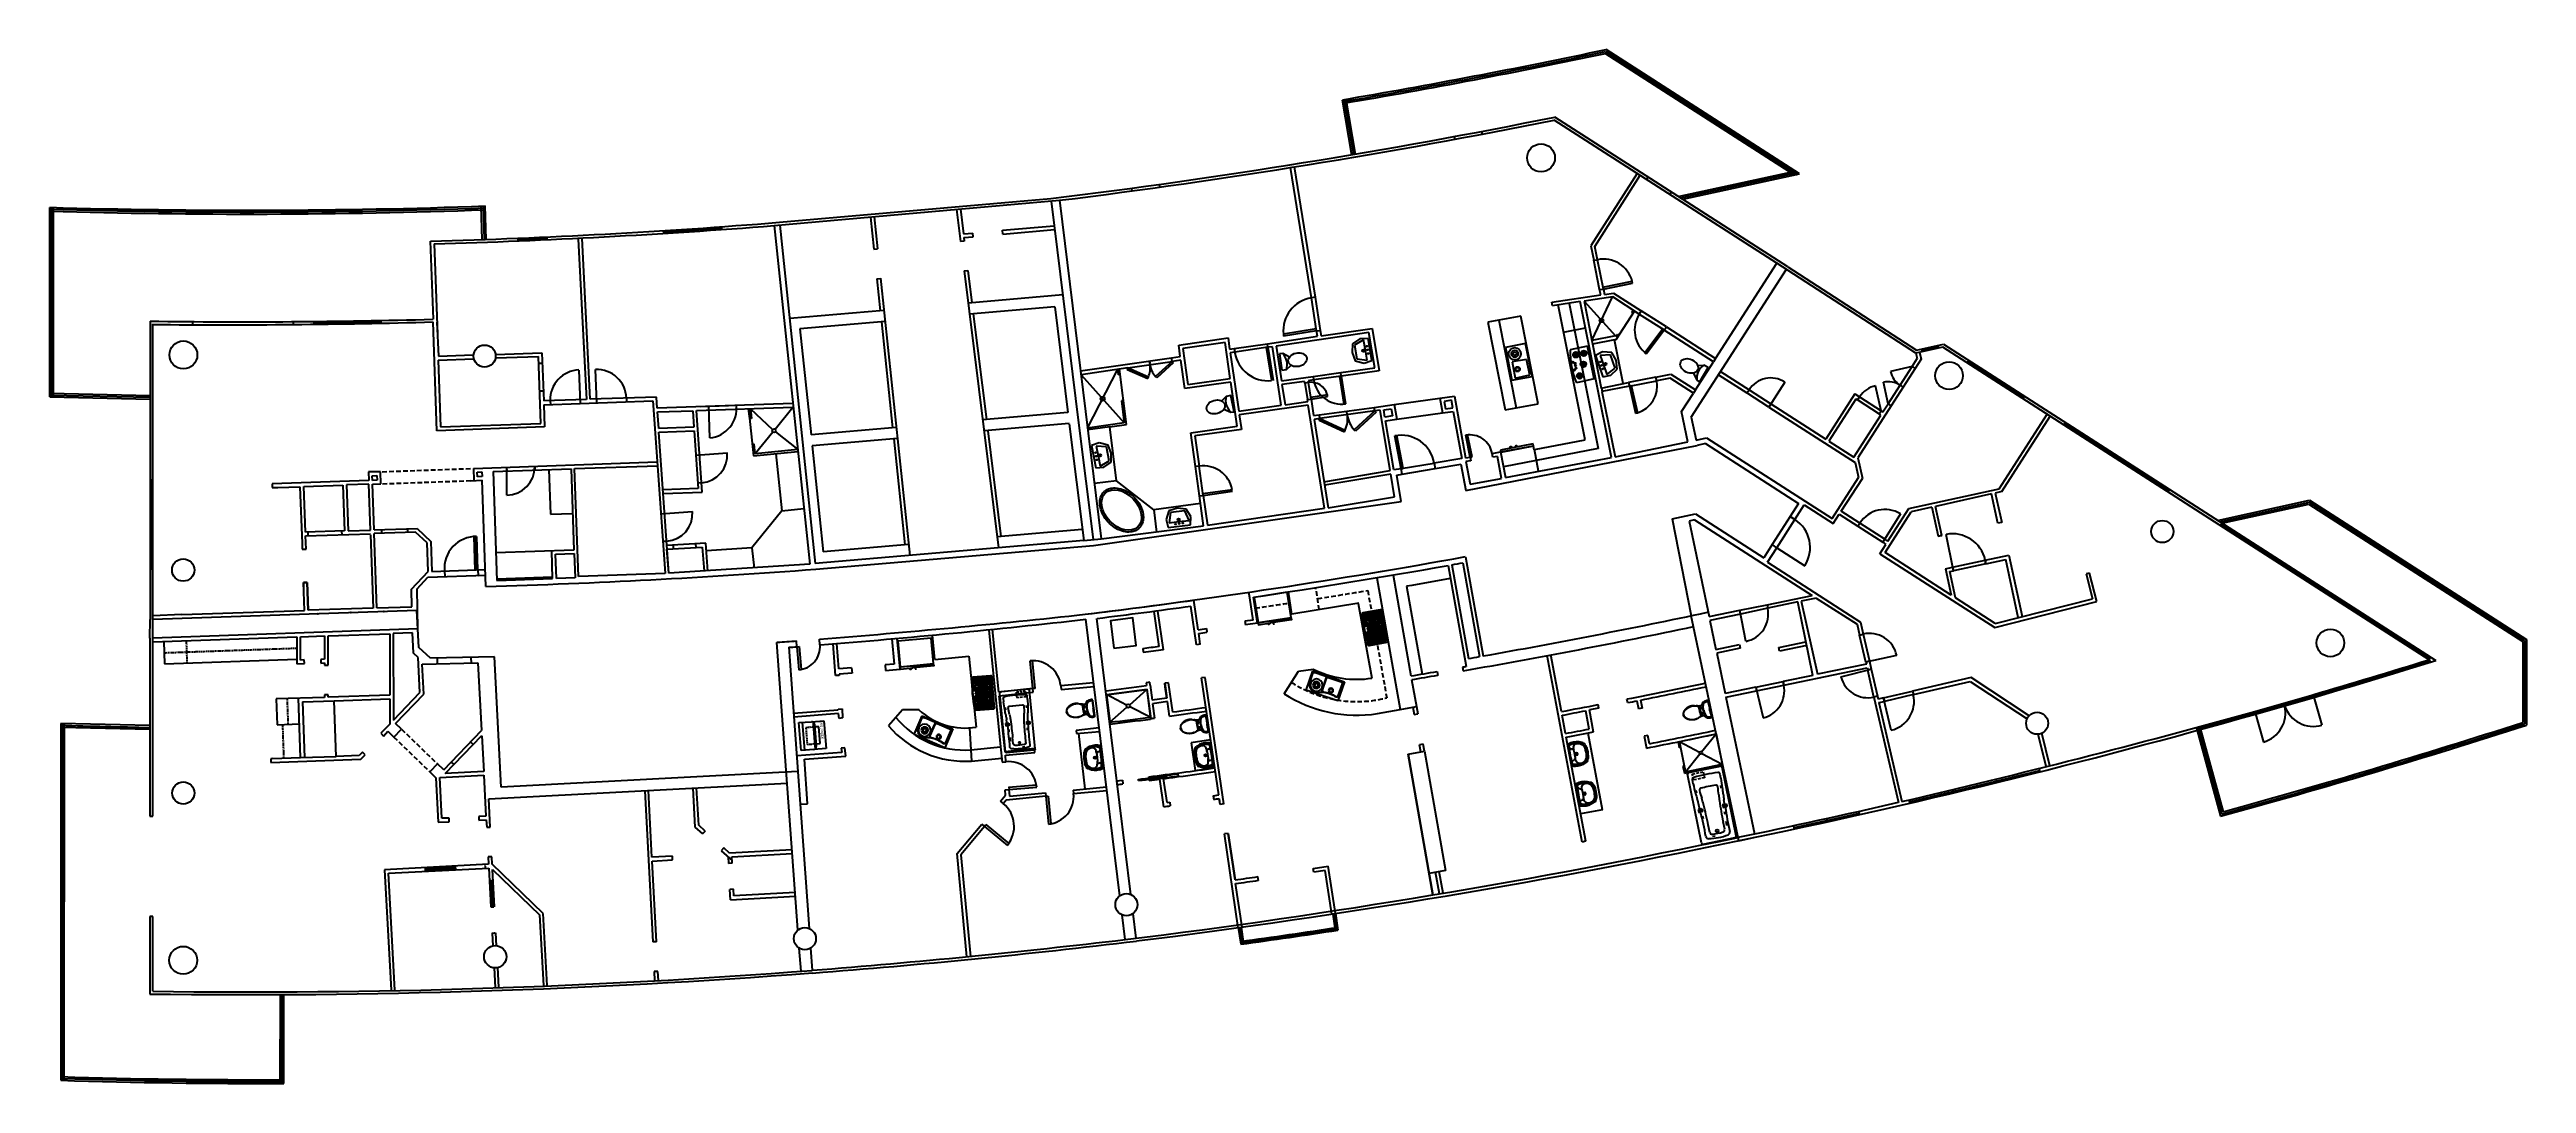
# Model space of a CAD drawing. Header units: inches. Extents: x 343 to 3010, y 5135 to 6248.
import ezdxf

# ---------------------------------------------------------------- set-up
doc = ezdxf.new("R2010")
doc.units = ezdxf.units.IN
doc.header["$LTSCALE"] = 10
doc.header["$MEASUREMENT"] = 0
for name, pattern in [('DASHED', [0.75, 0.5, -0.25]), ('HIDDEN', [0.375, 0.25, -0.125]), ('HIDDEN2', [0.1875, 0.125, -0.0625]), ('HIDDENX2', [0.75, 0.5, -0.25])]:
    doc.linetypes.add(name, pattern=pattern)
for name, color, linetype in [('app-u3', 7, 'Continuous'), ('app-u4', 7, 'Continuous'), ('app-u5', 7, 'Continuous')]:
    doc.layers.add(name, color=color, linetype=linetype)
doc.styles.get("Standard").update_dxf_attribs({"font": 'arial.ttf'})

# ---------------------------------------------------------------- blocks, each defined once
blk = doc.blocks.new('A$C528554C7')
at = {"ltscale": 4}
for p, q in [((0.9, 17.5), (0.9, 18.1)), ((0.9, 1.4), (0.9, 17.4)), ((0.9, 0.8), (0.9, 1.3)), ((1.7, 18.3), (1.7, 18.3)), ((6.8, 2.7), (7.2, 2.5)), ((7.9, 3.8), (7.5, 4)), ((9.7, 12.9), (9.7, 12.9)), ((9.7, 12.9), (9.7, 12.9)), ((9.8, 12.9), (9.7, 12.9)), ((9.7, 11.7), (9.7, 11.7)), ((9.7, 11.7), (9.7, 11.7)), ((9.7, 11.7), (9.7, 11.7)), ((9.8, 7.3), (9.7, 7.2)), ((9.7, 7.2), (9.7, 7.2)), ((9.7, 7.2), (9.7, 7.2)), ((9.7, 6), (9.7, 6)), ((9.7, 6), (9.7, 6)), ((9.7, 6), (9.7, 6)), ((9.7, 6), (9.7, 6)), ((9.8, 13), (9.8, 12.9)), ((9.8, 12.9), (9.8, 12.9)), ((9.8, 11.6), (9.8, 11.6)), ((9.8, 7.3), (9.8, 7.3)), ((9.8, 7.3), (9.8, 7.3)), ((9.8, 7.3), (9.8, 7.3)), ((9.8, 5.9), (9.8, 5.9)), ((11.1, 13.1), (10.1, 13.1)), ((11.1, 11.5), (10.1, 11.5)), ((11.1, 7.4), (10.1, 7.4)), ((11.1, 5.8), (10.1, 5.8)), ((11.1, 13.1), (11.1, 13.1)), ((11.1, 13.1), (11.1, 13.1)), ((11.1, 13.1), (11.1, 13.1)), ((11.1, 13.1), (11.1, 13.1)), ((11.1, 13.1), (11.1, 13.1)), ((11.1, 13.1), (11.2, 13.1)), ((11.1, 13.1), (11.1, 13.1)), ((11.1, 13.1), (11.1, 13.1)), ((11.1, 12.3), (11.1, 13)), ((11.1, 11.6), (11.1, 12.3)), ((11.1, 11.5), (11.1, 11.5)), ((11.1, 11.5), (11.1, 7.4)), ((11.1, 11.5), (11.1, 11.5)), ((11.1, 11.5), (11.1, 11.5)), ((11.1, 11.5), (11.2, 11.5)), ((11.1, 7.4), (11.1, 7.4)), ((11.1, 7.4), (11.1, 7.4)), ((11.1, 7.4), (11.1, 7.4)), ((11.1, 7.4), (11.1, 5.8)), ((11.1, 7.4), (11.1, 7.4)), ((11.1, 7.4), (11.1, 7.4)), ((11.1, 7.4), (11.2, 7.4)), ((11.1, 5.8), (11.1, 5.8)), ((11.1, 5.8), (11.1, 5.8)), ((11.1, 5.8), (11.1, 5.8)), ((11.1, 5.8), (11.2, 5.8)), ((11.1, 5.8), (11.1, 5.8)), ((11.1, 5.8), (11.1, 5.8)), ((11.1, 5.8), (11.1, 5.8)), ((11.1, 5.8), (11.1, 5.8)), ((11.1, 5.8), (11.1, 5.8)), ((11.1, 5.8), (11.1, 5.8)), ((11.1, 5.8), (11.1, 5.8)), ((11.1, 5.8), (11.1, 5.8)), ((11.2, 13.7), (11.2, 13.8)), ((11.3, 13.7), (11.2, 13.7)), ((11.2, 13.6), (11.3, 13.6)), ((11.2, 13.2), (11.2, 13.6)), ((11.3, 13.1), (11.2, 13.1)), ((11.2, 13.1), (11.2, 13.1)), ((11.2, 13.1), (11.3, 13.1)), ((11.2, 13.1), (11.2, 13.1)), ((11.2, 13.1), (11.2, 13.1)), ((11.2, 11.5), (11.2, 13.1)), ((11.2, 7.4), (11.2, 5.8)), ((11.2, 5.8), (11.2, 5.8)), ((11.2, 5.8), (11.2, 5.8)), ((11.2, 5.8), (11.2, 5.8)), ((11.2, 5.8), (11.2, 5.8)), ((11.3, 5.8), (11.2, 5.8)), ((11.4, 5.8), (11.2, 5.8)), ((11.2, 5.3), (11.3, 5.3)), ((11.3, 5.3), (11.2, 5.3)), ((11.2, 5.2), (11.2, 5.1)), ((11.4, 14.1), (11.3, 14.1)), ((11.3, 13.6), (11.3, 13.2)), ((11.3, 13.2), (11.3, 13.6)), ((11.3, 13.2), (11.3, 13.2)), ((11.4, 13.1), (11.3, 13.1)), ((11.3, 13.1), (11.4, 13.1)), ((11.6, 5.8), (11.3, 5.8)), ((11.3, 5.4), (11.3, 5.7)), ((11.3, 5.7), (11.3, 5.7)), ((11.4, 4.8), (11.3, 4.9)), ((11.5, 14.2), (11.4, 14.1)), ((11.6, 13.1), (11.4, 13.1)), ((11.4, 13.1), (11.5, 13.1)), ((11.4, 13.1), (11.6, 13.1)), ((11.4, 13.1), (11.4, 13.1)), ((11.4, 5.8), (11.5, 5.8)), ((11.4, 5.8), (11.6, 5.8)), ((11.5, 4.7), (11.4, 4.8)), ((11.6, 14.3), (11.5, 14.2)), ((11.7, 4.6), (11.5, 4.7)), ((11.7, 6), (11.7, 13)), ((11.8, 4.5), (11.7, 4.6)), ((11.8, 13), (11.8, 6)), ((12, 14.5), (12, 14.5)), ((12, 4.4), (12, 4.4)), ((12.5, 14.9), (12.1, 14.6)), ((12.5, 4), (12.1, 4.3)), ((29.8, 9.5), (29.8, 9.6))]:
    blk.add_line(p, q, dxfattribs=at)
for points in [[(9.8, 11.7), (9.8, 11.7), (9.7, 11.7), (9.7, 11.7), (9.7, 11.7)], [(9.7, 7.2), (9.7, 7.2), (9.7, 7.2)], [(9.8, 6), (9.8, 6), (9.7, 6), (9.7, 6)], [(11.3, 13.1), (11.3, 13.1), (11.3, 13.1)]]:
    blk.add_lwpolyline(points, dxfattribs=at)
for centre, radius, start, end in [((5.1, 16.6), 0.739, 32.3199, 78.5465), ((5.1, 2.2), 0.679, 279.3099, 329.8589), ((5.3, 17), 0.585, 43.6597, 60.5714), ((5.6, 1.5), 0.167, 276.7607, 339.0082)]:
    blk.add_arc(centre, radius, start, end, dxfattribs=at)
for points, knots in [([(1.1, 18.6), (1.1, 18.6), (1.1, 18.6), (1.1, 18.6), (1.1, 18.6), (1.1, 18.6), (1, 18.6), (1, 18.6), (1, 18.5), (1, 18.5), (1, 18.5), (1, 18.5), (1, 18.5), (1, 18.5), (1, 18.4), (1, 18.4), (0.9, 18.4), (0.9, 18.4), (0.9, 18.4), (0.9, 18.4), (0.9, 18.3), (0.9, 18.3), (0.9, 18.3), (0.9, 18.3), (0.9, 18.3), (0.9, 18.3), (0.9, 18.2), (0.9, 18.2), (0.9, 18.2), (0.9, 18.2), (0.9, 18.2), (0.9, 18.1), (0.9, 18.1), (0.9, 18.1)], [0, 0, 0, 0, 1, 1, 1, 2, 2, 2, 3, 3, 3, 4, 4, 4, 5, 5, 5, 6, 6, 6, 7, 7, 7, 8, 8, 8, 9, 9, 9, 10, 10, 10, 11, 11, 11, 11]), ([(1.7, 18.3), (1.6, 18.3), (1.6, 18.3), (1.6, 18.3), (1.6, 18.3), (1.6, 18.3), (1.6, 18.3), (1.5, 18.3), (1.5, 18.3), (1.5, 18.3), (1.5, 18.3), (1.5, 18.3), (1.5, 18.3), (1.4, 18.2), (1.4, 18.2), (1.4, 18.2), (1.4, 18.2), (1.4, 18.2), (1.4, 18.2), (1.3, 18.2), (1.3, 18.2), (1.3, 18.2), (1.3, 18.2), (1.3, 18.2), (1.3, 18.2), (1.2, 18.2), (1.2, 18.2), (1.2, 18.1), (1.2, 18.1), (1.2, 18.1), (1.2, 18.1), (1.2, 18.1), (1.1, 18.1), (1.1, 18.1), (1.1, 18.1), (1.1, 18.1), (1.1, 18), (1.1, 18), (1.1, 18), (1.1, 18), (1, 18), (1, 18), (1, 18), (1, 18), (1, 17.9), (1, 17.9), (1, 17.9), (1, 17.9), (1, 17.9), (1, 17.9), (1, 17.8), (0.9, 17.8), (0.9, 17.8), (0.9, 17.8), (0.9, 17.8), (0.9, 17.8), (0.9, 17.7), (0.9, 17.7), (0.9, 17.7), (0.9, 17.7), (0.9, 17.7), (0.9, 17.7), (0.9, 17.6), (0.9, 17.6), (0.9, 17.6), (0.9, 17.6), (0.9, 17.6), (0.9, 17.6), (0.9, 17.5), (0.9, 17.5)], [0, 0, 0, 0, 1, 1, 1, 2, 2, 2, 3, 3, 3, 4, 4, 4, 5, 5, 5, 6, 6, 6, 7, 7, 7, 8, 8, 8, 9, 9, 9, 10, 10, 10, 11, 11, 11, 12, 12, 12, 13, 13, 13, 14, 14, 14, 15, 15, 15, 16, 16, 16, 17, 17, 17, 18, 18, 18, 19, 19, 19, 20, 20, 20, 21, 21, 21, 22, 22, 22, 23, 23, 23, 23]), ([(1.7, 18.2), (1.6, 18.2), (1.6, 18.2), (1.6, 18.2), (1.6, 18.2), (1.5, 18.2), (1.5, 18.1), (1.5, 18.1), (1.5, 18.1), (1.4, 18.1), (1.4, 18.1), (1.4, 18.1), (1.4, 18.1), (1.3, 18.1), (1.3, 18.1), (1.3, 18.1), (1.3, 18.1), (1.2, 18.1), (1.2, 18), (1.2, 18), (1.2, 18), (1.2, 18), (1.1, 18), (1.1, 18), (1.1, 17.9), (1.1, 17.9), (1.1, 17.9), (1.1, 17.9), (1, 17.9), (1, 17.9), (1, 17.8), (1, 17.8), (1, 17.8), (1, 17.8), (1, 17.7), (0.9, 17.7), (0.9, 17.7), (0.9, 17.7), (0.9, 17.7), (0.9, 17.6), (0.9, 17.6), (0.9, 17.6), (0.9, 17.6), (0.9, 17.5), (0.9, 17.5), (0.9, 17.5), (0.9, 17.5), (0.9, 17.4), (0.9, 17.4)], [0, 0, 0, 0, 1, 1, 1, 2, 2, 2, 3, 3, 3, 4, 4, 4, 5, 5, 5, 6, 6, 6, 7, 7, 7, 8, 8, 8, 9, 9, 9, 10, 10, 10, 11, 11, 11, 12, 12, 12, 13, 13, 13, 14, 14, 14, 15, 15, 15, 16, 16, 16, 16]), ([(0.9, 18.1), (0.9, 18.1), (0.9, 18.1), (0.9, 18.1), (0.9, 18.1), (0.9, 18.1), (0.9, 18.1)], [0, 0, 0, 0, 1, 1, 1, 2, 2, 2, 2]), ([(0.9, 18.1), (0.9, 18.1), (0.9, 18.1), (0.9, 18.1), (0.9, 18.1), (0.9, 18.1), (0.9, 18.1), (0.9, 18.1), (0.9, 18.1), (0.9, 18.1)], [0, 0, 0, 0, 1, 1, 1, 2, 2, 2, 3, 3, 3, 3]), ([(0.9, 17.5), (0.9, 17.5), (0.9, 17.5), (0.9, 17.5), (0.9, 17.5), (0.9, 17.5), (0.9, 17.5), (0.9, 17.6), (0.9, 17.6), (0.9, 17.6), (0.9, 17.6), (0.9, 17.6), (0.9, 17.6), (0.9, 17.6), (0.9, 17.6), (0.9, 17.6), (0.9, 17.6), (0.9, 17.6), (0.9, 17.6), (0.9, 17.6), (0.9, 17.6), (0.9, 17.6), (0.9, 17.6), (0.9, 17.6), (0.9, 17.6), (0.9, 17.6), (0.9, 17.6), (0.9, 17.7), (0.9, 17.7), (0.9, 17.7), (0.9, 17.7), (0.9, 17.7), (0.9, 17.7), (0.9, 17.7), (0.9, 17.7), (0.9, 17.7), (0.9, 17.7), (0.9, 17.7), (0.9, 17.7), (0.9, 17.7), (0.9, 17.7), (0.9, 17.8), (0.9, 17.8), (0.9, 17.8), (0.9, 17.8), (0.9, 17.8), (0.9, 17.8), (0.9, 17.8), (0.9, 17.8), (0.9, 17.8), (0.9, 17.8), (0.9, 17.8), (0.9, 17.9), (0.9, 17.9), (0.9, 17.9), (0.9, 17.9), (0.9, 17.9), (0.9, 17.9), (0.9, 17.9), (0.9, 17.9), (0.9, 17.9), (0.9, 18), (0.9, 18), (0.9, 18), (0.9, 18), (0.9, 18), (0.9, 18), (0.9, 18), (0.9, 18), (0.9, 18.1), (0.9, 18.1), (0.9, 18.1), (0.9, 18.1), (0.9, 18.1), (0.9, 18.1), (0.9, 18.1), (0.9, 18.1), (0.9, 18.1), (0.9, 18.1)], [0, 0, 0, 0, 1, 1, 1, 2, 2, 2, 3, 3, 3, 4, 4, 4, 5, 5, 5, 6, 6, 6, 7, 7, 7, 8, 8, 8, 9, 9, 9, 10, 10, 10, 11, 11, 11, 12, 12, 12, 13, 13, 13, 14, 14, 14, 15, 15, 15, 16, 16, 16, 17, 17, 17, 18, 18, 18, 19, 19, 19, 20, 20, 20, 21, 21, 21, 22, 22, 22, 23, 23, 23, 24, 24, 24, 25, 25, 25, 26, 26, 26, 26]), ([(0.9, 18), (0.9, 18), (0.9, 18), (0.9, 18), (0.9, 18), (0.9, 18), (0.9, 18)], [0, 0, 0, 0, 1, 1, 1, 2, 2, 2, 2]), ([(0.9, 17.5), (0.9, 17.5), (0.9, 17.5), (0.9, 17.5), (0.9, 17.5), (0.9, 17.5), (0.9, 17.4), (0.9, 17.4), (0.9, 17.4), (0.9, 17.4)], [0, 0, 0, 0, 1, 1, 1, 2, 2, 2, 3, 3, 3, 3]), ([(0.9, 17.4), (0.9, 17.4), (0.9, 17.4), (0.9, 17.4), (0.9, 17.3), (0.9, 17.3), (0.9, 17.2)], [0, 0, 0, 0, 1, 1, 1, 2, 2, 2, 2]), ([(0.9, 17.4), (0.9, 16.5), (0.9, 15.6), (0.9, 14.6), (0.9, 13.8), (0.9, 12.9), (0.9, 12.1), (0.9, 11.2), (0.9, 10.3), (0.9, 9.4)], [0, 0, 0, 0, 1, 1, 1, 2, 2, 2, 3, 3, 3, 3]), ([(0.9, 1.3), (0.9, 1.4), (0.9, 1.4), (0.9, 1.4), (0.9, 1.4), (0.9, 1.4), (0.9, 1.4), (0.9, 1.4), (0.9, 1.4), (0.9, 1.4), (0.9, 2.4), (0.9, 3.3), (0.9, 4.2), (0.9, 5.1), (0.9, 5.9), (0.9, 6.8), (0.9, 7.6), (0.9, 8.5), (0.9, 9.4)], [0, 0, 0, 0, 1, 1, 1, 2, 2, 2, 3, 3, 3, 4, 4, 4, 5, 5, 5, 6, 6, 6, 6]), ([(0.9, 1.4), (0.9, 1.5), (0.9, 1.5), (0.9, 1.5), (0.9, 1.5), (0.9, 1.6), (0.9, 1.7)], [0, 0, 0, 0, 1, 1, 1, 2, 2, 2, 2]), ([(1.7, 0.7), (1.6, 0.7), (1.6, 0.7), (1.6, 0.7), (1.6, 0.7), (1.5, 0.7), (1.5, 0.7), (1.5, 0.7), (1.5, 0.7), (1.4, 0.7), (1.4, 0.7), (1.4, 0.7), (1.4, 0.7), (1.3, 0.8), (1.3, 0.8), (1.3, 0.8), (1.3, 0.8), (1.2, 0.8), (1.2, 0.8), (1.2, 0.8), (1.2, 0.8), (1.2, 0.9), (1.1, 0.9), (1.1, 0.9), (1.1, 0.9), (1.1, 0.9), (1.1, 0.9), (1.1, 1), (1, 1), (1, 1), (1, 1), (1, 1), (1, 1.1), (1, 1.1), (1, 1.1), (0.9, 1.1), (0.9, 1.1), (0.9, 1.2), (0.9, 1.2), (0.9, 1.2), (0.9, 1.2), (0.9, 1.3), (0.9, 1.3), (0.9, 1.3), (0.9, 1.3), (0.9, 1.4), (0.9, 1.4), (0.9, 1.4), (0.9, 1.4)], [0, 0, 0, 0, 1, 1, 1, 2, 2, 2, 3, 3, 3, 4, 4, 4, 5, 5, 5, 6, 6, 6, 7, 7, 7, 8, 8, 8, 9, 9, 9, 10, 10, 10, 11, 11, 11, 12, 12, 12, 13, 13, 13, 14, 14, 14, 15, 15, 15, 16, 16, 16, 16]), ([(1.7, 0.6), (1.6, 0.6), (1.6, 0.6), (1.6, 0.6), (1.6, 0.6), (1.6, 0.6), (1.6, 0.6), (1.5, 0.6), (1.5, 0.6), (1.5, 0.6), (1.5, 0.6), (1.5, 0.6), (1.5, 0.6), (1.4, 0.6), (1.4, 0.6), (1.4, 0.6), (1.4, 0.6), (1.4, 0.6), (1.4, 0.6), (1.3, 0.6), (1.3, 0.6), (1.3, 0.7), (1.3, 0.7), (1.3, 0.7), (1.3, 0.7), (1.2, 0.7), (1.2, 0.7), (1.2, 0.7), (1.2, 0.7), (1.2, 0.7), (1.2, 0.7), (1.2, 0.7), (1.1, 0.8), (1.1, 0.8), (1.1, 0.8), (1.1, 0.8), (1.1, 0.8), (1.1, 0.8), (1.1, 0.8), (1.1, 0.8), (1, 0.9), (1, 0.9), (1, 0.9), (1, 0.9), (1, 0.9), (1, 0.9), (1, 0.9), (1, 1), (1, 1), (1, 1), (1, 1), (0.9, 1), (0.9, 1), (0.9, 1.1), (0.9, 1.1), (0.9, 1.1), (0.9, 1.1), (0.9, 1.1), (0.9, 1.1), (0.9, 1.2), (0.9, 1.2), (0.9, 1.2), (0.9, 1.2), (0.9, 1.2), (0.9, 1.2), (0.9, 1.3), (0.9, 1.3), (0.9, 1.3), (0.9, 1.3), (0.9, 1.3)], [0, 0, 0, 0, 1, 1, 1, 2, 2, 2, 3, 3, 3, 4, 4, 4, 5, 5, 5, 6, 6, 6, 7, 7, 7, 8, 8, 8, 9, 9, 9, 10, 10, 10, 11, 11, 11, 12, 12, 12, 13, 13, 13, 14, 14, 14, 15, 15, 15, 16, 16, 16, 17, 17, 17, 18, 18, 18, 19, 19, 19, 20, 20, 20, 21, 21, 21, 22, 22, 22, 23, 23, 23, 23]), ([(0.9, 1.3), (0.9, 1.3), (0.9, 1.3), (0.9, 1.3), (0.9, 1.3), (0.9, 1.3), (0.9, 1.3), (0.9, 1.3), (0.9, 1.3), (0.9, 1.3), (0.9, 1.3), (0.9, 1.3), (0.9, 1.3), (0.9, 1.3), (0.9, 1.3), (0.9, 1.3), (0.9, 1.3), (0.9, 1.3), (0.9, 1.2), (0.9, 1.2), (0.9, 1.2), (0.9, 1.2), (0.9, 1.2), (0.9, 1.2), (0.9, 1.2), (0.9, 1.2), (0.9, 1.2), (0.9, 1.2), (0.9, 1.2), (0.9, 1.2), (0.9, 1.2), (0.9, 1.2), (0.9, 1.2), (0.9, 1.2), (0.9, 1.2), (0.9, 1.1), (0.9, 1.1), (0.9, 1.1), (0.9, 1.1), (0.9, 1.1), (0.9, 1.1), (0.9, 1.1), (0.9, 1.1), (0.9, 1.1), (0.9, 1.1), (0.9, 1.1), (0.9, 1.1), (0.9, 1), (0.9, 1), (0.9, 1), (0.9, 1), (0.9, 1), (0.9, 1), (0.9, 1), (0.9, 1), (0.9, 1), (0.9, 1), (0.9, 0.9), (0.9, 0.9), (0.9, 0.9), (0.9, 0.9), (0.9, 0.9), (0.9, 0.9), (0.9, 0.9), (0.9, 0.9), (0.9, 0.8), (0.9, 0.8), (0.9, 0.8), (0.9, 0.8), (0.9, 0.8), (0.9, 0.8), (0.9, 0.8), (0.9, 0.8), (0.9, 0.8), (0.9, 0.8), (0.9, 0.8), (0.9, 0.8), (0.9, 0.7), (0.9, 0.7)], [0, 0, 0, 0, 1, 1, 1, 2, 2, 2, 3, 3, 3, 4, 4, 4, 5, 5, 5, 6, 6, 6, 7, 7, 7, 8, 8, 8, 9, 9, 9, 10, 10, 10, 11, 11, 11, 12, 12, 12, 13, 13, 13, 14, 14, 14, 15, 15, 15, 16, 16, 16, 17, 17, 17, 18, 18, 18, 19, 19, 19, 20, 20, 20, 21, 21, 21, 22, 22, 22, 23, 23, 23, 24, 24, 24, 25, 25, 25, 26, 26, 26, 26]), ([(0.9, 0.9), (0.9, 0.9), (0.9, 0.9), (0.9, 0.8), (0.9, 0.8), (0.9, 0.8), (0.9, 0.8)], [0, 0, 0, 0, 1, 1, 1, 2, 2, 2, 2]), ([(0.9, 0.8), (0.9, 0.8), (0.9, 0.8), (0.9, 0.8), (0.9, 0.8), (0.9, 0.8), (0.9, 0.8)], [0, 0, 0, 0, 1, 1, 1, 2, 2, 2, 2]), ([(0.9, 0.8), (0.9, 0.8), (0.9, 0.8), (0.9, 0.8), (0.9, 0.8), (0.9, 0.8), (0.9, 0.8), (0.9, 0.8), (0.9, 0.8), (0.9, 0.7)], [0, 0, 0, 0, 1, 1, 1, 2, 2, 2, 3, 3, 3, 3]), ([(0.9, 0.7), (0.9, 0.7), (0.9, 0.7), (0.9, 0.7), (0.9, 0.7), (0.9, 0.7), (0.9, 0.6), (0.9, 0.6), (0.9, 0.6), (0.9, 0.6), (0.9, 0.6), (0.9, 0.5), (0.9, 0.5), (0.9, 0.5), (0.9, 0.5), (0.9, 0.5), (0.9, 0.5), (0.9, 0.4), (1, 0.4), (1, 0.4), (1, 0.4), (1, 0.4), (1, 0.4), (1, 0.3), (1, 0.3), (1, 0.3), (1, 0.3), (1, 0.3), (1.1, 0.3), (1.1, 0.3), (1.1, 0.2), (1.1, 0.2), (1.1, 0.2), (1.1, 0.2)], [0, 0, 0, 0, 1, 1, 1, 2, 2, 2, 3, 3, 3, 4, 4, 4, 5, 5, 5, 6, 6, 6, 7, 7, 7, 8, 8, 8, 9, 9, 9, 10, 10, 10, 11, 11, 11, 11]), ([(1.1, 18.6), (1.1, 18.6), (1.1, 18.6), (1.1, 18.6), (1.1, 18.6), (1.1, 18.7), (1.1, 18.7), (1.1, 18.7), (1.2, 18.7), (1.2, 18.7), (1.2, 18.7), (1.2, 18.7), (1.2, 18.7), (1.2, 18.7), (1.2, 18.7), (1.3, 18.8), (1.3, 18.8), (1.3, 18.8), (1.3, 18.8), (1.3, 18.8), (1.3, 18.8), (1.4, 18.8), (1.4, 18.8), (1.4, 18.8), (1.4, 18.8), (1.4, 18.8), (1.4, 18.8), (1.5, 18.8), (1.5, 18.8), (1.5, 18.8), (1.5, 18.8), (1.5, 18.8), (1.5, 18.8), (1.6, 18.8), (1.6, 18.8), (1.6, 18.8), (1.6, 18.8), (1.6, 18.8), (1.6, 18.8), (1.7, 18.8)], [0, 0, 0, 0, 1, 1, 1, 2, 2, 2, 3, 3, 3, 4, 4, 4, 5, 5, 5, 6, 6, 6, 7, 7, 7, 8, 8, 8, 9, 9, 9, 10, 10, 10, 11, 11, 11, 12, 12, 12, 13, 13, 13, 13]), ([(1.6, 17.9), (1.6, 17.9), (1.6, 17.9), (1.6, 17.9), (1.6, 17.9), (1.6, 17.9), (1.5, 17.9), (1.5, 17.9), (1.5, 17.9), (1.5, 17.9), (1.5, 17.9), (1.5, 17.9), (1.5, 17.9), (1.4, 17.9), (1.4, 17.9), (1.4, 17.9), (1.4, 17.9), (1.4, 17.8), (1.4, 17.8), (1.3, 17.8), (1.3, 17.8), (1.3, 17.8), (1.3, 17.8), (1.3, 17.8), (1.3, 17.8), (1.3, 17.8), (1.3, 17.7), (1.2, 17.7), (1.2, 17.7), (1.2, 17.7), (1.2, 17.7), (1.2, 17.7), (1.2, 17.7), (1.2, 17.7), (1.2, 17.6), (1.2, 17.6), (1.2, 17.6), (1.2, 17.6), (1.2, 17.6), (1.2, 17.6), (1.1, 17.5), (1.1, 17.5), (1.1, 17.5), (1.1, 17.5), (1.1, 17.5), (1.1, 17.5), (1.1, 17.4), (1.1, 17.4), (1.1, 17.4)], [0, 0, 0, 0, 1, 1, 1, 2, 2, 2, 3, 3, 3, 4, 4, 4, 5, 5, 5, 6, 6, 6, 7, 7, 7, 8, 8, 8, 9, 9, 9, 10, 10, 10, 11, 11, 11, 12, 12, 12, 13, 13, 13, 14, 14, 14, 15, 15, 15, 16, 16, 16, 16]), ([(1.1, 17.4), (1.1, 16.5), (1.1, 15.6), (1.1, 14.6), (1.1, 13.8), (1.1, 12.9), (1.1, 12.1), (1.1, 11.2), (1.1, 10.3), (1.1, 9.4)], [0, 0, 0, 0, 1, 1, 1, 2, 2, 2, 3, 3, 3, 3]), ([(1.1, 1.4), (1.1, 2.4), (1.1, 3.3), (1.1, 4.2), (1.1, 5.1), (1.1, 5.9), (1.1, 6.8), (1.1, 7.6), (1.1, 8.5), (1.1, 9.4)], [0, 0, 0, 0, 1, 1, 1, 2, 2, 2, 3, 3, 3, 3]), ([(1.6, 0.9), (1.6, 0.9), (1.6, 0.9), (1.6, 0.9), (1.6, 0.9), (1.6, 0.9), (1.5, 0.9), (1.5, 0.9), (1.5, 1), (1.5, 1), (1.5, 1), (1.5, 1), (1.5, 1), (1.4, 1), (1.4, 1), (1.4, 1), (1.4, 1), (1.4, 1), (1.4, 1), (1.3, 1), (1.3, 1), (1.3, 1), (1.3, 1.1), (1.3, 1.1), (1.3, 1.1), (1.3, 1.1), (1.3, 1.1), (1.2, 1.1), (1.2, 1.1), (1.2, 1.1), (1.2, 1.2), (1.2, 1.2), (1.2, 1.2), (1.2, 1.2), (1.2, 1.2), (1.2, 1.2), (1.2, 1.2), (1.2, 1.3), (1.2, 1.3), (1.2, 1.3), (1.1, 1.3), (1.1, 1.3), (1.1, 1.3), (1.1, 1.4), (1.1, 1.4), (1.1, 1.4), (1.1, 1.4), (1.1, 1.4), (1.1, 1.4)], [0, 0, 0, 0, 1, 1, 1, 2, 2, 2, 3, 3, 3, 4, 4, 4, 5, 5, 5, 6, 6, 6, 7, 7, 7, 8, 8, 8, 9, 9, 9, 10, 10, 10, 11, 11, 11, 12, 12, 12, 13, 13, 13, 14, 14, 14, 15, 15, 15, 16, 16, 16, 16]), ([(1.1, 0.2), (1.1, 0.2), (1.1, 0.2), (1.1, 0.2), (1.1, 0.2), (1.1, 0.2), (1.1, 0.2), (1.1, 0.2), (1.2, 0.2), (1.2, 0.2), (1.2, 0.1), (1.2, 0.1), (1.2, 0.1), (1.2, 0.1), (1.2, 0.1), (1.3, 0.1), (1.3, 0.1), (1.3, 0.1), (1.3, 0.1), (1.3, 0.1), (1.3, 0.1), (1.4, 0.1), (1.4, 0), (1.4, 0), (1.4, 0), (1.4, 0), (1.4, 0), (1.5, 0), (1.5, 0), (1.5, 0), (1.5, 0), (1.5, 0), (1.5, 0), (1.6, 0), (1.6, 0), (1.6, 0), (1.6, 0), (1.6, 0), (1.6, 0), (1.7, 0)], [0, 0, 0, 0, 1, 1, 1, 2, 2, 2, 3, 3, 3, 4, 4, 4, 5, 5, 5, 6, 6, 6, 7, 7, 7, 8, 8, 8, 9, 9, 9, 10, 10, 10, 11, 11, 11, 12, 12, 12, 13, 13, 13, 13]), ([(5.2, 17.4), (5.1, 17.4), (5, 17.4), (4.8, 17.5), (4.7, 17.5), (4.5, 17.5), (4.4, 17.6), (4.2, 17.6), (4.1, 17.6), (3.9, 17.7), (3.7, 17.7), (3.5, 17.7), (3.4, 17.8), (3.2, 17.8), (3, 17.8), (2.8, 17.8), (2.6, 17.8), (2.4, 17.9), (2.2, 17.9), (2, 17.9), (1.8, 17.9), (1.6, 17.9)], [0, 0, 0, 0, 1, 1, 1, 2, 2, 2, 3, 3, 3, 4, 4, 4, 5, 5, 5, 6, 6, 6, 7, 7, 7, 7]), ([(5.2, 1.5), (5.1, 1.5), (5, 1.4), (4.8, 1.4), (4.7, 1.4), (4.5, 1.3), (4.4, 1.3), (4.2, 1.2), (4.1, 1.2), (3.9, 1.2), (3.7, 1.2), (3.5, 1.1), (3.4, 1.1), (3.2, 1.1), (3, 1), (2.8, 1), (2.6, 1), (2.4, 1), (2.2, 1), (2, 1), (1.8, 0.9), (1.6, 0.9)], [0, 0, 0, 0, 1, 1, 1, 2, 2, 2, 3, 3, 3, 4, 4, 4, 5, 5, 5, 6, 6, 6, 7, 7, 7, 7]), ([(1.7, 18.8), (1.7, 18.8), (1.7, 18.8), (1.7, 18.8), (1.7, 18.8), (1.7, 18.8), (1.7, 18.8), (1.7, 18.8), (1.7, 18.8), (1.7, 18.8)], [0, 0, 0, 0, 1, 1, 1, 2, 2, 2, 3, 3, 3, 3]), ([(1.7, 18.8), (1.8, 18.8), (1.9, 18.8), (2, 18.8), (2.1, 18.8), (2.2, 18.8), (2.2, 18.8), (2.3, 18.8), (2.4, 18.8), (2.4, 18.8), (2.4, 18.8), (2.5, 18.8), (2.5, 18.8)], [0, 0, 0, 0, 1, 1, 1, 2, 2, 2, 3, 3, 3, 4, 4, 4, 4]), ([(2.5, 18.8), (2.4, 18.8), (2.3, 18.8), (2.3, 18.8), (2.2, 18.8), (2.1, 18.8), (2, 18.8), (1.9, 18.8), (1.8, 18.8), (1.7, 18.8)], [0, 0, 0, 0, 1, 1, 1, 2, 2, 2, 3, 3, 3, 3]), ([(5.8, 17.6), (5.6, 17.6), (5.5, 17.6), (5.4, 17.7), (5.2, 17.7), (5.1, 17.8), (4.9, 17.8), (4.8, 17.8), (4.6, 17.9), (4.5, 17.9), (4.3, 17.9), (4.2, 18), (4, 18), (3.9, 18), (3.8, 18.1), (3.6, 18.1), (3.5, 18.1), (3.3, 18.1), (3.2, 18.1), (3, 18.2), (2.9, 18.2), (2.7, 18.2), (2.5, 18.2), (2.4, 18.2), (2.2, 18.2), (2, 18.3), (1.8, 18.3), (1.7, 18.3)], [0, 0, 0, 0, 1, 1, 1, 2, 2, 2, 3, 3, 3, 4, 4, 4, 5, 5, 5, 6, 6, 6, 7, 7, 7, 8, 8, 8, 9, 9, 9, 9]), ([(5.6, 17.5), (5.5, 17.5), (5.4, 17.6), (5.3, 17.6), (5.2, 17.6), (5, 17.7), (4.9, 17.7), (4.7, 17.7), (4.6, 17.8), (4.5, 17.8), (4.3, 17.8), (4.1, 17.9), (4, 17.9), (3.8, 17.9), (3.6, 18), (3.4, 18), (3.2, 18), (3, 18), (2.8, 18.1), (2.6, 18.1), (2.5, 18.1), (2.3, 18.1), (2.1, 18.1), (1.9, 18.1), (1.7, 18.2)], [0, 0, 0, 0, 1, 1, 1, 2, 2, 2, 3, 3, 3, 4, 4, 4, 5, 5, 5, 6, 6, 6, 7, 7, 7, 8, 8, 8, 8]), ([(5.6, 1.4), (5.5, 1.3), (5.4, 1.3), (5.3, 1.3), (5.2, 1.2), (5, 1.2), (4.9, 1.2), (4.7, 1.1), (4.6, 1.1), (4.5, 1), (4.3, 1), (4.1, 1), (4, 0.9), (3.8, 0.9), (3.6, 0.9), (3.4, 0.9), (3.2, 0.8), (3, 0.8), (2.8, 0.8), (2.6, 0.8), (2.5, 0.7), (2.3, 0.7), (2.1, 0.7), (1.9, 0.7), (1.7, 0.7)], [0, 0, 0, 0, 1, 1, 1, 2, 2, 2, 3, 3, 3, 4, 4, 4, 5, 5, 5, 6, 6, 6, 7, 7, 7, 8, 8, 8, 8]), ([(5.8, 1.3), (5.6, 1.2), (5.5, 1.2), (5.4, 1.2), (5.2, 1.1), (5.1, 1.1), (4.9, 1), (4.8, 1), (4.6, 1), (4.5, 0.9), (4.3, 0.9), (4.2, 0.9), (4, 0.8), (3.9, 0.8), (3.8, 0.8), (3.6, 0.8), (3.5, 0.7), (3.3, 0.7), (3.2, 0.7), (3, 0.7), (2.9, 0.7), (2.7, 0.7), (2.5, 0.6), (2.4, 0.6), (2.2, 0.6), (2, 0.6), (1.8, 0.6), (1.7, 0.6)], [0, 0, 0, 0, 1, 1, 1, 2, 2, 2, 3, 3, 3, 4, 4, 4, 5, 5, 5, 6, 6, 6, 7, 7, 7, 8, 8, 8, 9, 9, 9, 9]), ([(1.7, 0), (1.8, 0), (1.9, 0), (2, 0), (2.1, 0), (2.2, 0), (2.2, 0), (2.3, 0), (2.4, 0), (2.4, 0), (2.4, 0.1), (2.5, 0.1), (2.5, 0.1)], [0, 0, 0, 0, 1, 1, 1, 2, 2, 2, 3, 3, 3, 4, 4, 4, 4]), ([(1.7, 0), (1.7, 0), (1.7, 0), (1.7, 0), (1.7, 0), (1.7, 0), (1.7, 0), (1.7, 0), (1.7, 0), (1.7, 0)], [0, 0, 0, 0, 1, 1, 1, 2, 2, 2, 3, 3, 3, 3]), ([(3.7, 18.6), (3.7, 18.7), (3.6, 18.7), (3.5, 18.7), (3.4, 18.7), (3.3, 18.7), (3.2, 18.7), (3.1, 18.7), (3, 18.8), (2.8, 18.8), (2.7, 18.8), (2.6, 18.8), (2.5, 18.8)], [0, 0, 0, 0, 1, 1, 1, 2, 2, 2, 3, 3, 3, 4, 4, 4, 4]), ([(2.5, 18.8), (2.7, 18.8), (2.9, 18.8), (3, 18.7), (3.2, 18.7), (3.3, 18.7), (3.5, 18.7), (3.6, 18.7), (3.7, 18.7), (3.7, 18.6)], [0, 0, 0, 0, 1, 1, 1, 2, 2, 2, 3, 3, 3, 3]), ([(2.5, 0.1), (2.7, 0.1), (2.9, 0.1), (3, 0.1), (3.2, 0.1), (3.3, 0.1), (3.5, 0.2), (3.6, 0.2), (3.7, 0.2), (3.7, 0.2)], [0, 0, 0, 0, 1, 1, 1, 2, 2, 2, 3, 3, 3, 3]), ([(2.5, 0.1), (2.6, 0.1), (2.7, 0.1), (2.8, 0.1), (3, 0.1), (3.1, 0.1), (3.2, 0.1), (3.3, 0.1), (3.4, 0.2), (3.5, 0.2), (3.6, 0.2), (3.7, 0.2), (3.7, 0.2)], [0, 0, 0, 0, 1, 1, 1, 2, 2, 2, 3, 3, 3, 4, 4, 4, 4]), ([(4.4, 18.5), (4.4, 18.5), (4.4, 18.5), (4.4, 18.5), (4.4, 18.5), (4.3, 18.5), (4.3, 18.5), (4.2, 18.6), (4.2, 18.6), (4.1, 18.6), (4.1, 18.6), (4, 18.6), (4, 18.6), (4, 18.6), (3.9, 18.6), (3.9, 18.6), (3.9, 18.6), (3.9, 18.6), (3.9, 18.6)], [0, 0, 0, 0, 1, 1, 1, 2, 2, 2, 3, 3, 3, 4, 4, 4, 5, 5, 5, 6, 6, 6, 6]), ([(3.9, 0.2), (3.9, 0.2), (3.9, 0.2), (3.9, 0.2), (3.9, 0.2), (4, 0.2), (4, 0.3), (4, 0.3), (4.1, 0.3), (4.1, 0.3), (4.2, 0.3), (4.2, 0.3), (4.3, 0.3), (4.3, 0.3), (4.4, 0.3), (4.4, 0.3), (4.4, 0.3), (4.4, 0.3), (4.4, 0.3)], [0, 0, 0, 0, 1, 1, 1, 2, 2, 2, 3, 3, 3, 4, 4, 4, 5, 5, 5, 6, 6, 6, 6]), ([(4.4, 18.5), (4.5, 18.5), (4.5, 18.5), (4.6, 18.5), (4.6, 18.5), (4.6, 18.5), (4.7, 18.4)], [0, 0, 0, 0, 1, 1, 1, 2, 2, 2, 2]), ([(4.4, 0.3), (4.5, 0.4), (4.5, 0.4), (4.6, 0.4), (4.6, 0.4), (4.6, 0.4), (4.7, 0.4)], [0, 0, 0, 0, 1, 1, 1, 2, 2, 2, 2]), ([(4.7, 18.4), (4.7, 18.4), (4.8, 18.4), (4.8, 18.4), (4.9, 18.4), (5, 18.4), (5.1, 18.3), (5.1, 18.3), (5.2, 18.3), (5.3, 18.3), (5.3, 18.2), (5.4, 18.2), (5.5, 18.2), (5.5, 18.1), (5.6, 18.1), (5.7, 18.1), (5.7, 18), (5.8, 18), (5.9, 18), (5.9, 17.9), (6, 17.9), (6.1, 17.8), (6.1, 17.8), (6.2, 17.8), (6.3, 17.7), (6.3, 17.7), (6.4, 17.6), (6.5, 17.6), (6.5, 17.5), (6.6, 17.5), (6.6, 17.4), (6.7, 17.4), (6.8, 17.3), (6.8, 17.3), (6.9, 17.2), (6.9, 17.2), (7, 17.1), (7.1, 17), (7.1, 17), (7.2, 16.9), (7.2, 16.8), (7.3, 16.8), (7.4, 16.7), (7.4, 16.6), (7.5, 16.6), (7.5, 16.5)], [0, 0, 0, 0, 1, 1, 1, 2, 2, 2, 3, 3, 3, 4, 4, 4, 5, 5, 5, 6, 6, 6, 7, 7, 7, 8, 8, 8, 9, 9, 9, 10, 10, 10, 11, 11, 11, 12, 12, 12, 13, 13, 13, 14, 14, 14, 15, 15, 15, 15]), ([(7.5, 16.5), (7.5, 16.6), (7.4, 16.6), (7.4, 16.7), (7.3, 16.8), (7.2, 16.8), (7.2, 16.9), (7.1, 17), (7.1, 17), (7, 17.1), (6.9, 17.2), (6.9, 17.2), (6.8, 17.3), (6.8, 17.3), (6.7, 17.4), (6.6, 17.4), (6.6, 17.5), (6.5, 17.5), (6.5, 17.6), (6.4, 17.6), (6.3, 17.7), (6.3, 17.7), (6.2, 17.7), (6.2, 17.8), (6.1, 17.8), (6, 17.9), (6, 17.9), (5.9, 17.9), (5.8, 18), (5.8, 18), (5.7, 18.1), (5.6, 18.1), (5.6, 18.1), (5.5, 18.1), (5.4, 18.2), (5.4, 18.2), (5.3, 18.2), (5.2, 18.3), (5.2, 18.3), (5.1, 18.3), (5, 18.3), (4.9, 18.4), (4.9, 18.4), (4.8, 18.4), (4.7, 18.4), (4.7, 18.4)], [0, 0, 0, 0, 1, 1, 1, 2, 2, 2, 3, 3, 3, 4, 4, 4, 5, 5, 5, 6, 6, 6, 7, 7, 7, 8, 8, 8, 9, 9, 9, 10, 10, 10, 11, 11, 11, 12, 12, 12, 13, 13, 13, 14, 14, 14, 15, 15, 15, 15]), ([(4.7, 0.4), (4.7, 0.4), (4.8, 0.4), (4.8, 0.4), (4.9, 0.5), (5, 0.5), (5.1, 0.5), (5.1, 0.5), (5.2, 0.6), (5.3, 0.6), (5.3, 0.6), (5.4, 0.7), (5.5, 0.7), (5.5, 0.7), (5.6, 0.7), (5.7, 0.8), (5.7, 0.8), (5.8, 0.9), (5.9, 0.9), (5.9, 0.9), (6, 1), (6.1, 1), (6.1, 1), (6.1, 1), (6.1, 1)], [0, 0, 0, 0, 1, 1, 1, 2, 2, 2, 3, 3, 3, 4, 4, 4, 5, 5, 5, 6, 6, 6, 7, 7, 7, 7.237735, 7.237735, 7.237735, 7.237735]), ([(4.7, 0.4), (4.7, 0.4), (4.8, 0.4), (4.9, 0.5), (4.9, 0.5), (5, 0.5), (5.1, 0.5), (5.2, 0.6), (5.2, 0.6), (5.3, 0.6), (5.4, 0.6), (5.4, 0.7), (5.5, 0.7), (5.6, 0.7), (5.6, 0.8), (5.7, 0.8), (5.8, 0.8), (5.8, 0.9), (5.9, 0.9), (6, 0.9), (6, 1), (6.1, 1), (6.1, 1), (6.1, 1), (6.1, 1)], [0, 0, 0, 0, 1, 1, 1, 2, 2, 2, 3, 3, 3, 4, 4, 4, 5, 5, 5, 6, 6, 6, 7, 7, 7, 7.131852, 7.131852, 7.131852, 7.131852]), ([(7.7, 9.4), (7.7, 9.6), (7.7, 9.8), (7.7, 10), (7.7, 10.2), (7.7, 10.4), (7.7, 10.6), (7.7, 10.8), (7.7, 11), (7.6, 11.2), (7.6, 11.4), (7.6, 11.6), (7.6, 11.7), (7.5, 11.9), (7.5, 12.1), (7.5, 12.3), (7.4, 12.5), (7.4, 12.7), (7.4, 12.8), (7.3, 13), (7.3, 13.2), (7.2, 13.4), (7.2, 13.5), (7.2, 13.7), (7.1, 13.9), (7.1, 14), (7, 14.2), (6.9, 14.4), (6.9, 14.5), (6.8, 14.7), (6.8, 14.9), (6.7, 15), (6.6, 15.2), (6.6, 15.3), (6.5, 15.5), (6.4, 15.6), (6.4, 15.8), (6.3, 15.9), (6.3, 16), (6.2, 16.1), (6.1, 16.3), (6.1, 16.4), (6, 16.5), (6, 16.6), (5.9, 16.7), (5.8, 16.8), (5.8, 16.9), (5.7, 16.9), (5.7, 17)], [0, 0, 0, 0, 1, 1, 1, 2, 2, 2, 3, 3, 3, 4, 4, 4, 5, 5, 5, 6, 6, 6, 7, 7, 7, 8, 8, 8, 9, 9, 9, 10, 10, 10, 11, 11, 11, 12, 12, 12, 13, 13, 13, 14, 14, 14, 15, 15, 15, 16, 16, 16, 16]), ([(7.7, 9.4), (7.7, 9.2), (7.7, 9), (7.7, 8.8), (7.7, 8.6), (7.7, 8.4), (7.7, 8.2), (7.7, 8), (7.7, 7.9), (7.6, 7.7), (7.6, 7.5), (7.6, 7.3), (7.6, 7.1), (7.5, 6.9), (7.5, 6.7), (7.5, 6.6), (7.4, 6.4), (7.4, 6.2), (7.4, 6), (7.3, 5.8), (7.3, 5.7), (7.2, 5.5), (7.2, 5.3), (7.2, 5.2), (7.1, 5), (7.1, 4.8), (7, 4.6), (6.9, 4.5), (6.9, 4.3), (6.8, 4.2), (6.8, 4), (6.7, 3.8), (6.6, 3.7), (6.6, 3.5), (6.5, 3.4), (6.4, 3.2), (6.4, 3.1), (6.3, 3), (6.3, 2.8), (6.2, 2.7), (6.1, 2.6), (6.1, 2.5), (6, 2.4), (6, 2.3), (5.9, 2.2), (5.8, 2.1), (5.8, 2), (5.7, 1.9), (5.7, 1.8)], [0, 0, 0, 0, 1, 1, 1, 2, 2, 2, 3, 3, 3, 4, 4, 4, 5, 5, 5, 6, 6, 6, 7, 7, 7, 8, 8, 8, 9, 9, 9, 10, 10, 10, 11, 11, 11, 12, 12, 12, 13, 13, 13, 14, 14, 14, 15, 15, 15, 16, 16, 16, 16]), ([(5.9, 17.4), (5.9, 17.5), (5.9, 17.5), (5.9, 17.5), (5.9, 17.5), (5.9, 17.5), (5.9, 17.5), (5.9, 17.5), (5.9, 17.5), (5.9, 17.5), (5.9, 17.5), (5.9, 17.5), (5.9, 17.5), (5.9, 17.5), (5.9, 17.5), (5.9, 17.5), (5.9, 17.5), (5.9, 17.5), (5.9, 17.5), (5.9, 17.5), (5.9, 17.5), (5.9, 17.5), (5.8, 17.5), (5.8, 17.5), (5.8, 17.5), (5.8, 17.5), (5.8, 17.5), (5.8, 17.5), (5.8, 17.5), (5.8, 17.5), (5.8, 17.5), (5.8, 17.5), (5.8, 17.5), (5.8, 17.5), (5.8, 17.6), (5.8, 17.6), (5.8, 17.6)], [0, 0, 0, 0, 1, 1, 1, 2, 2, 2, 3, 3, 3, 4, 4, 4, 5, 5, 5, 6, 6, 6, 7, 7, 7, 8, 8, 8, 9, 9, 9, 10, 10, 10, 11, 11, 11, 12, 12, 12, 12]), ([(7.9, 9.4), (7.9, 9.6), (7.9, 9.8), (7.9, 10), (7.9, 10.2), (7.9, 10.4), (7.9, 10.6), (7.9, 10.8), (7.9, 11), (7.9, 11.2), (7.8, 11.4), (7.8, 11.6), (7.8, 11.8), (7.8, 12), (7.7, 12.1), (7.7, 12.3), (7.7, 12.5), (7.6, 12.7), (7.6, 12.9), (7.6, 13.1), (7.5, 13.2), (7.5, 13.4), (7.4, 13.6), (7.4, 13.8), (7.3, 13.9), (7.3, 14.1), (7.2, 14.3), (7.2, 14.4), (7.1, 14.6), (7, 14.8), (7, 14.9), (6.9, 15.1), (6.9, 15.3), (6.8, 15.4), (6.7, 15.6), (6.7, 15.7), (6.6, 15.9), (6.5, 16), (6.5, 16.1), (6.4, 16.2), (6.3, 16.4), (6.3, 16.5), (6.2, 16.6), (6.2, 16.7), (6.1, 16.8), (6.1, 16.9), (6, 17), (6, 17.1), (5.9, 17.2), (5.9, 17.2), (5.8, 17.3), (5.8, 17.4)], [0, 0, 0, 0, 1, 1, 1, 2, 2, 2, 3, 3, 3, 4, 4, 4, 5, 5, 5, 6, 6, 6, 7, 7, 7, 8, 8, 8, 9, 9, 9, 10, 10, 10, 11, 11, 11, 12, 12, 12, 13, 13, 13, 14, 14, 14, 15, 15, 15, 16, 16, 16, 17, 17, 17, 17]), ([(7.9, 9.4), (7.9, 9.2), (7.9, 9), (7.9, 8.8), (7.9, 8.6), (7.9, 8.4), (7.9, 8.2), (7.9, 8), (7.9, 7.8), (7.9, 7.6), (7.8, 7.5), (7.8, 7.3), (7.8, 7.1), (7.8, 6.9), (7.7, 6.7), (7.7, 6.5), (7.7, 6.3), (7.6, 6.2), (7.6, 6), (7.6, 5.8), (7.5, 5.6), (7.5, 5.4), (7.4, 5.3), (7.4, 5.1), (7.3, 4.9), (7.3, 4.8), (7.2, 4.6), (7.2, 4.4), (7.1, 4.2), (7, 4.1), (7, 3.9), (6.9, 3.7), (6.9, 3.6), (6.8, 3.4), (6.7, 3.3), (6.7, 3.1), (6.6, 3), (6.5, 2.9), (6.5, 2.7), (6.4, 2.6), (6.3, 2.5), (6.3, 2.4), (6.2, 2.3), (6.2, 2.2), (6.1, 2.1), (6.1, 2), (6, 1.9), (6, 1.8), (5.9, 1.7), (5.9, 1.6), (5.8, 1.5), (5.8, 1.5)], [0, 0, 0, 0, 1, 1, 1, 2, 2, 2, 3, 3, 3, 4, 4, 4, 5, 5, 5, 6, 6, 6, 7, 7, 7, 8, 8, 8, 9, 9, 9, 10, 10, 10, 11, 11, 11, 12, 12, 12, 13, 13, 13, 14, 14, 14, 15, 15, 15, 16, 16, 16, 17, 17, 17, 17]), ([(5.9, 1.4), (5.9, 1.4), (5.9, 1.4), (5.9, 1.4), (5.9, 1.4), (5.9, 1.4), (5.9, 1.4), (5.9, 1.4), (5.9, 1.4), (5.9, 1.4), (5.9, 1.4), (5.9, 1.4), (5.9, 1.4), (5.9, 1.4), (5.9, 1.3), (5.9, 1.3), (5.9, 1.3), (5.9, 1.3), (5.9, 1.3), (5.9, 1.3), (5.9, 1.3), (5.9, 1.3), (5.8, 1.3), (5.8, 1.3), (5.8, 1.3), (5.8, 1.3), (5.8, 1.3), (5.8, 1.3), (5.8, 1.3), (5.8, 1.3), (5.8, 1.3), (5.8, 1.3), (5.8, 1.3), (5.8, 1.3), (5.8, 1.3), (5.8, 1.3), (5.8, 1.3)], [0, 0, 0, 0, 1, 1, 1, 2, 2, 2, 3, 3, 3, 4, 4, 4, 5, 5, 5, 6, 6, 6, 7, 7, 7, 8, 8, 8, 9, 9, 9, 10, 10, 10, 11, 11, 11, 12, 12, 12, 12]), ([(5.9, 17.5), (5.9, 17.5), (5.9, 17.5), (5.9, 17.5), (6, 17.5), (6, 17.5), (6, 17.5), (6, 17.5), (6.1, 17.5), (6.1, 17.5), (6.1, 17.5), (6.1, 17.5), (6.2, 17.5), (6.2, 17.5), (6.2, 17.5), (6.2, 17.5), (6.3, 17.5), (6.3, 17.5), (6.3, 17.5)], [0, 0, 0, 0, 1, 1, 1, 2, 2, 2, 3, 3, 3, 4, 4, 4, 5, 5, 5, 6, 6, 6, 6]), ([(8.1, 9.4), (8.1, 9.6), (8.1, 9.8), (8.1, 10), (8.1, 10.2), (8.1, 10.4), (8.1, 10.6), (8.1, 10.8), (8.1, 11), (8, 11.2), (8, 11.4), (8, 11.5), (8, 11.7), (7.9, 11.9), (7.9, 12.1), (7.9, 12.3), (7.9, 12.4), (7.8, 12.6), (7.8, 12.8), (7.8, 12.9), (7.7, 13.1), (7.7, 13.3), (7.6, 13.4), (7.6, 13.6), (7.5, 13.8), (7.5, 13.9), (7.5, 14.1), (7.4, 14.3), (7.3, 14.4), (7.3, 14.6), (7.2, 14.7), (7.2, 14.9), (7.1, 15), (7.1, 15.2), (7, 15.4), (6.9, 15.5), (6.9, 15.7), (6.8, 15.8), (6.7, 16), (6.7, 16.1), (6.6, 16.3), (6.5, 16.4), (6.4, 16.6), (6.4, 16.7), (6.3, 16.9), (6.2, 17), (6.1, 17.2), (6, 17.3), (5.9, 17.4)], [0, 0, 0, 0, 1, 1, 1, 2, 2, 2, 3, 3, 3, 4, 4, 4, 5, 5, 5, 6, 6, 6, 7, 7, 7, 8, 8, 8, 9, 9, 9, 10, 10, 10, 11, 11, 11, 12, 12, 12, 13, 13, 13, 14, 14, 14, 15, 15, 15, 16, 16, 16, 16]), ([(6.8, 2.9), (6.7, 2.9), (6.7, 2.8), (6.7, 2.7), (6.6, 2.6), (6.5, 2.4), (6.4, 2.3), (6.4, 2.1), (6.3, 2), (6.2, 1.8), (6.1, 1.7), (6, 1.5), (5.9, 1.4)], [0, 0, 0, 0, 1, 1, 1, 2, 2, 2, 3, 3, 3, 4, 4, 4, 4]), ([(5.9, 1.4), (5.9, 1.4), (5.9, 1.4), (6, 1.4), (6, 1.4), (6, 1.4), (6, 1.4), (6, 1.4), (6.1, 1.4), (6.1, 1.4), (6.1, 1.4), (6.1, 1.4), (6.2, 1.4), (6.2, 1.4), (6.2, 1.4), (6.3, 1.4), (6.3, 1.4), (6.3, 1.4), (6.3, 1.4)], [0, 0, 0, 0, 1, 1, 1, 2, 2, 2, 3, 3, 3, 4, 4, 4, 5, 5, 5, 5.027102, 5.027102, 5.027102, 5.027102]), ([(7.2, 2.5), (7.3, 2.5), (7.3, 2.5), (7.2, 2.4), (7.2, 2.4), (6.6, 0.8), (6.6, 0.8), (6.5, 0.7), (6.5, 0.7), (6.5, 0.8), (6.5, 0.8), (6.1, 0.9), (6.1, 0.9), (6.1, 0.9), (6.1, 0.9), (6.1, 1), (6.1, 1), (6.8, 2.7), (6.8, 2.7)], [0, 0, 0, 0, 1, 1, 1, 2, 2, 2, 3, 3, 3, 4, 4, 4, 5, 5, 5, 6, 6, 6, 6]), ([(6.3, 17.5), (6.4, 17.5), (6.6, 17.4), (6.7, 17.3), (7.1, 17), (7.4, 16.6), (7.7, 16.2), (8.3, 15.5), (8.7, 14.5), (9.9, 14.6)], [0, 0, 0, 0, 1, 1, 1, 2, 2, 2, 3, 3, 3, 3]), ([(7.4, 2.5), (7.4, 2.5), (6.7, 0.7), (6.7, 0.7), (6.7, 0.7), (6.6, 0.7), (6.6, 0.7), (6.6, 0.7), (6.5, 0.7), (6.5, 0.7)], [0, 0, 0, 0, 1, 1, 1, 2, 2, 2, 3, 3, 3, 3]), ([(6.8, 2.7), (6.8, 2.7), (6.8, 2.7), (6.8, 2.7), (6.8, 2.8), (6.8, 2.8), (6.8, 2.8), (6.8, 2.8), (6.8, 2.9), (6.8, 2.9), (6.8, 2.9), (6.8, 2.9), (6.8, 3), (6.8, 3), (6.8, 3), (6.8, 3.1), (6.8, 3.1), (6.8, 3.1), (6.8, 3.2), (6.8, 3.2), (6.8, 3.3), (6.9, 3.3)], [0, 0, 0, 0, 1, 1, 1, 2, 2, 2, 3, 3, 3, 4, 4, 4, 5, 5, 5, 6, 6, 6, 7, 7, 7, 7]), ([(7, 3.6), (7, 3.6), (7, 3.6), (7, 3.6), (6.9, 3.5), (6.9, 3.4), (6.9, 3.4), (6.9, 3.3), (6.9, 3.3), (6.9, 3.3)], [0, 0, 0, 0, 1, 1, 1, 2, 2, 2, 3, 3, 3, 3]), ([(7, 3.6), (7, 3.7), (7, 3.7), (7.1, 3.7), (7.1, 3.8), (7.1, 3.8), (7.1, 3.8), (7.1, 3.8), (7.2, 3.9), (7.2, 3.9), (7.2, 3.9), (7.2, 3.9), (7.2, 4), (7.3, 4), (7.3, 4), (7.3, 4), (7.3, 4), (7.3, 4), (7.4, 4), (7.4, 4), (7.4, 4), (7.4, 4), (7.4, 4), (7.4, 4), (7.5, 4), (7.5, 4), (7.5, 4), (7.5, 4)], [0, 0, 0, 0, 1, 1, 1, 2, 2, 2, 3, 3, 3, 4, 4, 4, 5, 5, 5, 6, 6, 6, 7, 7, 7, 8, 8, 8, 9, 9, 9, 9]), ([(8.1, 9.4), (8.1, 9.2), (8.1, 9), (8.1, 8.8), (8.1, 8.6), (8.1, 8.4), (8.1, 8.2), (8.1, 8), (8.1, 7.9), (8, 7.7), (8, 7.5), (8, 7.3), (8, 7.1), (7.9, 6.9), (7.9, 6.8), (7.9, 6.6), (7.9, 6.4), (7.8, 6.2), (7.8, 6.1), (7.8, 5.9), (7.7, 5.7), (7.7, 5.6), (7.6, 5.4), (7.6, 5.2), (7.5, 5.1), (7.5, 4.9), (7.5, 4.8), (7.4, 4.6), (7.3, 4.4), (7.3, 4.3), (7.2, 4.1), (7.2, 4), (7.2, 3.9), (7.1, 3.9)], [0, 0, 0, 0, 1, 1, 1, 2, 2, 2, 3, 3, 3, 4, 4, 4, 5, 5, 5, 6, 6, 6, 7, 7, 7, 8, 8, 8, 9, 9, 9, 10, 10, 10, 11, 11, 11, 11]), ([(7.8, 3.8), (7.8, 3.8), (7.8, 3.8), (7.8, 3.8), (7.7, 3.8), (7.7, 3.7), (7.7, 3.7), (7.7, 3.7), (7.7, 3.7), (7.6, 3.6), (7.6, 3.6), (7.6, 3.6), (7.6, 3.6), (7.6, 3.5), (7.5, 3.5), (7.5, 3.5), (7.5, 3.4), (7.5, 3.4), (7.5, 3.4), (7.4, 3.3), (7.4, 3.2), (7.3, 3.1), (7.3, 3.1), (7.3, 3), (7.3, 3), (7.3, 3), (7.3, 2.9), (7.3, 2.9), (7.3, 2.9), (7.3, 2.8), (7.3, 2.8), (7.2, 2.8), (7.2, 2.7), (7.2, 2.7), (7.2, 2.7), (7.2, 2.6), (7.2, 2.6), (7.2, 2.6), (7.2, 2.6), (7.2, 2.6)], [0, 0, 0, 0, 1, 1, 1, 2, 2, 2, 3, 3, 3, 4, 4, 4, 5, 5, 5, 6, 6, 6, 7, 7, 7, 8, 8, 8, 9, 9, 9, 10, 10, 10, 11, 11, 11, 12, 12, 12, 13, 13, 13, 13]), ([(7.2, 2.6), (7.2, 2.6), (7.3, 2.6), (7.3, 2.6), (7.3, 2.5), (7.3, 2.5), (7.3, 2.5), (7.3, 2.5), (7.3, 2.5), (7.3, 2.5), (7.3, 2.5), (7.3, 2.5), (7.3, 2.5)], [0, 0, 0, 0, 1, 1, 1, 2, 2, 2, 3, 3, 3, 4, 4, 4, 4]), ([(7.2, 2), (7.3, 2), (7.3, 2.1), (7.4, 2.1), (7.4, 2.2), (7.5, 2.3), (7.5, 2.3)], [13.099595, 13.099595, 13.099595, 13.099595, 14, 14, 14, 15, 15, 15, 15]), ([(7.2, 2), (7.3, 2), (7.3, 2.1), (7.4, 2.1), (7.4, 2.2), (7.5, 2.3), (7.5, 2.3)], [13.09863, 13.09863, 13.09863, 13.09863, 14, 14, 14, 15, 15, 15, 15]), ([(7.3, 2.2), (7.4, 2.3), (7.5, 2.5), (7.7, 2.6), (8.2, 3.4), (8.7, 4.3), (9.9, 4.3)], [1.593319, 1.593319, 1.593319, 1.593319, 2, 2, 2, 3, 3, 3, 3]), ([(7.9, 3.8), (7.9, 3.8), (8, 3.8), (8, 3.8), (8, 3.8), (8, 3.8), (8, 3.7), (8, 3.7), (8, 3.7), (8, 3.7), (8, 3.6), (8, 3.6), (8, 3.6), (8, 3.6), (8, 3.5), (8, 3.5), (8, 3.5), (8, 3.4), (8, 3.4), (8, 3.4), (8, 3.3), (8, 3.3), (8, 3.3), (7.9, 3.2), (7.9, 3.2), (7.9, 3.2), (7.9, 3.1), (7.9, 3.1), (7.9, 3.1), (7.9, 3), (7.9, 3), (7.9, 3), (7.9, 3), (7.8, 3), (7.8, 2.9), (7.8, 2.9), (7.8, 2.9), (7.8, 2.8), (7.7, 2.8), (7.7, 2.8), (7.7, 2.7), (7.7, 2.7), (7.7, 2.7), (7.6, 2.7), (7.6, 2.6), (7.6, 2.6), (7.6, 2.6), (7.6, 2.6), (7.5, 2.5), (7.5, 2.5), (7.5, 2.5), (7.5, 2.5), (7.5, 2.5), (7.4, 2.5), (7.4, 2.5), (7.4, 2.5), (7.4, 2.5), (7.4, 2.5), (7.3, 2.5), (7.3, 2.5), (7.3, 2.5)], [0, 0, 0, 0, 1, 1, 1, 2, 2, 2, 3, 3, 3, 4, 4, 4, 5, 5, 5, 6, 6, 6, 7, 7, 7, 8, 8, 8, 9, 9, 9, 10, 10, 10, 11, 11, 11, 12, 12, 12, 13, 13, 13, 14, 14, 14, 15, 15, 15, 16, 16, 16, 17, 17, 17, 18, 18, 18, 19, 19, 19, 20, 20, 20, 20]), ([(7.5, 16.5), (7.5, 16.5), (7.5, 16.5), (7.5, 16.5), (7.6, 16.5), (7.6, 16.4), (7.6, 16.4), (7.6, 16.4), (7.6, 16.4), (7.6, 16.4), (7.6, 16.4), (7.6, 16.3), (7.7, 16.3), (7.7, 16.3), (7.7, 16.3), (7.7, 16.3), (7.7, 16.3), (7.7, 16.3), (7.7, 16.2)], [0, 0, 0, 0, 1, 1, 1, 2, 2, 2, 3, 3, 3, 4, 4, 4, 5, 5, 5, 6, 6, 6, 6]), ([(8.1, 15.7), (8, 15.8), (8, 15.9), (7.9, 15.9), (7.9, 16), (7.8, 16.1), (7.7, 16.2), (7.7, 16.3), (7.6, 16.4), (7.5, 16.5)], [0, 0, 0, 0, 1, 1, 1, 2, 2, 2, 3, 3, 3, 3]), ([(7.5, 2.3), (7.6, 2.4), (7.7, 2.5), (7.7, 2.6), (7.8, 2.7), (7.9, 2.8), (7.9, 2.9), (8, 3), (8, 3.1), (8.1, 3.1), (8.1, 3.2), (8.2, 3.2), (8.2, 3.2), (8.2, 3.3), (8.2, 3.3), (8.3, 3.3), (8.3, 3.4), (8.3, 3.4), (8.4, 3.4), (8.4, 3.5), (8.4, 3.5), (8.4, 3.5), (8.5, 3.6), (8.5, 3.6), (8.5, 3.6), (8.6, 3.6), (8.6, 3.7), (8.6, 3.7), (8.6, 3.7), (8.7, 3.7), (8.7, 3.7), (8.7, 3.8), (8.7, 3.8), (8.8, 3.8), (8.8, 3.8), (8.8, 3.8), (8.9, 3.9), (8.9, 3.9), (8.9, 3.9), (8.9, 3.9), (9, 3.9), (9, 3.9), (9, 3.9), (9.1, 3.9), (9.1, 4), (9.1, 4), (9.2, 4), (9.2, 4), (9.2, 4), (9.3, 4), (9.3, 4), (9.3, 4), (9.4, 4), (9.4, 4), (9.4, 4), (9.5, 4), (9.5, 4), (9.6, 4.1), (9.6, 4.1), (9.6, 4.1), (9.7, 4.1), (9.7, 4.1), (9.8, 4.1), (9.8, 4.1), (9.8, 4.1), (9.9, 4.1), (9.9, 4.1), (10, 4.1), (10, 4.1), (10.1, 4.1), (10.1, 4.1), (10.2, 4.1), (10.2, 4), (10.3, 4), (10.4, 4), (10.5, 4), (10.6, 4), (10.7, 4), (10.8, 4), (10.9, 4), (11, 3.9), (11.1, 3.9), (11.2, 3.9), (11.3, 3.9), (11.4, 3.9), (11.5, 3.8), (11.6, 3.8), (11.7, 3.8), (11.9, 3.8), (12, 3.7), (12.1, 3.7), (12.2, 3.7), (12.4, 3.7), (12.5, 3.6), (12.6, 3.6), (12.7, 3.6), (12.9, 3.5), (13, 3.5), (13.1, 3.5), (13.3, 3.4), (13.4, 3.4), (13.6, 3.3), (13.7, 3.3), (13.9, 3.2), (14, 3.2), (14.2, 3.2), (14.2, 3.1), (14.3, 3.1), (14.4, 3.1)], [0, 0, 0, 0, 1, 1, 1, 2, 2, 2, 3, 3, 3, 4, 4, 4, 5, 5, 5, 6, 6, 6, 7, 7, 7, 8, 8, 8, 9, 9, 9, 10, 10, 10, 11, 11, 11, 12, 12, 12, 13, 13, 13, 14, 14, 14, 15, 15, 15, 16, 16, 16, 17, 17, 17, 18, 18, 18, 19, 19, 19, 20, 20, 20, 21, 21, 21, 22, 22, 22, 23, 23, 23, 24, 24, 24, 25, 25, 25, 26, 26, 26, 27, 27, 27, 28, 28, 28, 29, 29, 29, 30, 30, 30, 31, 31, 31, 32, 32, 32, 33, 33, 33, 34, 34, 34, 35, 35, 35, 35.540973, 35.540973, 35.540973, 35.540973]), ([(7.5, 2.3), (7.5, 2.4), (7.5, 2.4), (7.5, 2.4), (7.6, 2.4), (7.6, 2.4), (7.6, 2.4), (7.6, 2.4), (7.6, 2.4), (7.6, 2.5), (7.6, 2.5), (7.6, 2.5), (7.7, 2.5), (7.7, 2.5), (7.7, 2.6), (7.7, 2.6), (7.7, 2.6), (7.7, 2.6), (7.7, 2.6), (7.7, 2.6), (7.8, 2.7), (7.8, 2.7), (7.8, 2.8), (7.9, 2.8), (7.9, 2.9), (7.9, 2.9), (8, 2.9), (8, 3), (8, 3), (8, 3), (8, 3), (8, 3), (8, 3), (8, 3), (8, 3), (8, 3), (8, 3.1), (8.1, 3.1), (8.1, 3.1), (8.1, 3.1), (8.1, 3.1), (8.1, 3.1), (8.1, 3.1)], [0, 0, 0, 0, 1, 1, 1, 2, 2, 2, 3, 3, 3, 4, 4, 4, 5, 5, 5, 6, 6, 6, 7, 7, 7, 8, 8, 8, 9, 9, 9, 10, 10, 10, 11, 11, 11, 12, 12, 12, 13, 13, 13, 14, 14, 14, 14]), ([(7.9, 3.8), (7.9, 3.8), (7.9, 3.8), (7.9, 3.8), (7.9, 3.8), (7.9, 3.8), (7.9, 3.8), (7.9, 3.8), (7.8, 3.8), (7.8, 3.8), (7.8, 3.8), (7.8, 3.8), (7.8, 3.8)], [0, 0, 0, 0, 1, 1, 1, 2, 2, 2, 3, 3, 3, 4, 4, 4, 4]), ([(8, 15.9), (8, 15.9), (8, 15.9), (8, 15.9), (8, 15.9), (8, 15.8), (8, 15.8), (8, 15.8), (8, 15.8), (8, 15.8), (8.1, 15.8), (8.1, 15.8), (8.1, 15.8), (8.1, 15.8), (8.1, 15.7), (8.1, 15.7)], [0, 0, 0, 0, 1, 1, 1, 2, 2, 2, 3, 3, 3, 4, 4, 4, 5, 5, 5, 5]), ([(8.1, 15.7), (8.2, 15.7), (8.2, 15.6), (8.2, 15.6), (8.3, 15.5), (8.3, 15.5), (8.3, 15.4), (8.4, 15.4), (8.4, 15.4), (8.4, 15.3), (8.5, 15.3), (8.5, 15.3), (8.5, 15.2), (8.6, 15.2), (8.6, 15.2), (8.6, 15.2), (8.6, 15.2), (8.6, 15.2), (8.6, 15.2), (8.7, 15.1), (8.7, 15.1), (8.7, 15.1), (8.7, 15.1), (8.8, 15.1), (8.8, 15), (8.8, 15), (8.8, 15), (8.9, 15), (8.9, 15), (8.9, 15), (8.9, 15), (9, 14.9), (9, 14.9), (9, 14.9), (9.1, 14.9), (9.1, 14.9), (9.1, 14.9), (9.1, 14.9), (9.2, 14.9), (9.2, 14.9), (9.2, 14.8), (9.3, 14.8), (9.3, 14.8), (9.4, 14.8), (9.4, 14.8), (9.4, 14.8), (9.5, 14.8), (9.5, 14.8), (9.6, 14.8), (9.6, 14.8), (9.6, 14.8), (9.7, 14.8), (9.7, 14.8), (9.8, 14.8), (9.8, 14.8), (9.9, 14.8), (10, 14.8), (10, 14.8), (10.1, 14.8), (10.1, 14.8), (10.2, 14.8)], [0, 0, 0, 0, 1, 1, 1, 2, 2, 2, 3, 3, 3, 4, 4, 4, 5, 5, 5, 6, 6, 6, 7, 7, 7, 8, 8, 8, 9, 9, 9, 10, 10, 10, 11, 11, 11, 12, 12, 12, 13, 13, 13, 14, 14, 14, 15, 15, 15, 16, 16, 16, 17, 17, 17, 18, 18, 18, 19, 19, 19, 20, 20, 20, 20]), ([(10.2, 14.8), (10.2, 14.8), (10.1, 14.8), (10.1, 14.8), (10, 14.8), (10, 14.8), (9.9, 14.8), (9.9, 14.8), (9.8, 14.8), (9.8, 14.8), (9.8, 14.8), (9.7, 14.8), (9.7, 14.8), (9.6, 14.8), (9.6, 14.8), (9.6, 14.8), (9.5, 14.8), (9.5, 14.8), (9.4, 14.8), (9.4, 14.8), (9.4, 14.8), (9.3, 14.8), (9.3, 14.8), (9.3, 14.8), (9.2, 14.9), (9.2, 14.9), (9.2, 14.9), (9.1, 14.9), (9.1, 14.9), (9.1, 14.9), (9, 14.9), (9, 14.9), (9, 14.9), (8.9, 15), (8.9, 15), (8.9, 15), (8.9, 15), (8.8, 15), (8.8, 15), (8.8, 15), (8.7, 15.1), (8.7, 15.1), (8.7, 15.1), (8.7, 15.1), (8.6, 15.2), (8.6, 15.2), (8.6, 15.2), (8.6, 15.2), (8.5, 15.2), (8.5, 15.3), (8.5, 15.3), (8.4, 15.3), (8.4, 15.4), (8.4, 15.4), (8.4, 15.4), (8.3, 15.4), (8.3, 15.5), (8.3, 15.5), (8.2, 15.5), (8.2, 15.6), (8.2, 15.6), (8.2, 15.6), (8.1, 15.7), (8.1, 15.7)], [0, 0, 0, 0, 1, 1, 1, 2, 2, 2, 3, 3, 3, 4, 4, 4, 5, 5, 5, 6, 6, 6, 7, 7, 7, 8, 8, 8, 9, 9, 9, 10, 10, 10, 11, 11, 11, 12, 12, 12, 13, 13, 13, 14, 14, 14, 15, 15, 15, 16, 16, 16, 17, 17, 17, 18, 18, 18, 19, 19, 19, 20, 20, 20, 21, 21, 21, 21]), ([(8.1, 3.1), (8.2, 3.2), (8.2, 3.2), (8.2, 3.3), (8.3, 3.3), (8.3, 3.4), (8.3, 3.4), (8.4, 3.5), (8.4, 3.5), (8.4, 3.5), (8.5, 3.6), (8.5, 3.6), (8.5, 3.6), (8.6, 3.6), (8.6, 3.7), (8.6, 3.7), (8.6, 3.7), (8.6, 3.7), (8.6, 3.7), (8.7, 3.7), (8.7, 3.7), (8.7, 3.8), (8.7, 3.8), (8.8, 3.8), (8.8, 3.8), (8.8, 3.8), (8.8, 3.8), (8.9, 3.9), (8.9, 3.9), (8.9, 3.9), (8.9, 3.9), (9, 3.9), (9, 3.9), (9, 3.9), (9.1, 3.9), (9.1, 4), (9.1, 4), (9.1, 4), (9.2, 4), (9.2, 4), (9.2, 4), (9.3, 4), (9.3, 4), (9.4, 4), (9.4, 4), (9.4, 4), (9.5, 4), (9.5, 4), (9.6, 4.1), (9.6, 4.1), (9.6, 4.1), (9.7, 4.1), (9.7, 4.1), (9.8, 4.1), (9.8, 4.1), (9.9, 4.1), (10, 4.1), (10, 4.1), (10.1, 4.1), (10.1, 4.1), (10.2, 4)], [0, 0, 0, 0, 1, 1, 1, 2, 2, 2, 3, 3, 3, 4, 4, 4, 5, 5, 5, 6, 6, 6, 7, 7, 7, 8, 8, 8, 9, 9, 9, 10, 10, 10, 11, 11, 11, 12, 12, 12, 13, 13, 13, 14, 14, 14, 15, 15, 15, 16, 16, 16, 17, 17, 17, 18, 18, 18, 19, 19, 19, 20, 20, 20, 20]), ([(9.6, 12.7), (9.6, 12.6), (9.6, 12.5), (9.6, 12.4), (9.6, 12.2), (9.6, 12.1), (9.6, 12)], [0, 0, 0, 0, 1, 1, 1, 2, 2, 2, 2]), ([(9.6, 7), (9.6, 6.9), (9.6, 6.8), (9.6, 6.7), (9.6, 6.6), (9.6, 6.5), (9.6, 6.3)], [0, 0, 0, 0, 1, 1, 1, 2, 2, 2, 2]), ([(9.8, 5.9), (9.8, 6), (9.8, 6), (9.8, 6), (9.8, 6), (9.8, 6), (9.8, 5.9)], [0, 0, 0, 0, 1, 1, 1, 2, 2, 2, 2]), ([(9.9, 4.3), (9.9, 4.3), (9.9, 4.3), (9.9, 4.3), (9.9, 4.3), (9.9, 4.3), (9.9, 4.3)], [0, 0, 0, 0, 1, 1, 1, 2, 2, 2, 2]), ([(9.9, 4.3), (9.9, 4.3), (10, 4.3), (10, 4.3), (10.1, 4.3), (10.1, 4.3), (10.2, 4.3), (10.2, 4.3), (10.2, 4.3), (10.3, 4.2), (10.3, 4.2), (10.4, 4.2), (10.4, 4.2), (10.5, 4.2), (10.5, 4.2), (10.6, 4.2), (10.6, 4.2), (10.7, 4.2), (10.7, 4.2), (10.7, 4.2), (10.8, 4.2), (10.8, 4.2), (10.9, 4.2), (10.9, 4.2), (11, 4.2), (11, 4.1), (11.1, 4.1), (11.1, 4.1), (11.2, 4.1), (11.2, 4.1), (11.3, 4.1), (11.3, 4.1), (11.4, 4.1), (11.4, 4.1), (11.5, 4.1), (11.6, 4), (11.6, 4), (11.7, 4), (11.7, 4), (11.8, 4), (11.8, 4), (11.9, 4), (11.9, 4), (12, 4), (12.1, 3.9), (12.1, 3.9), (12.2, 3.9), (12.2, 3.9), (12.3, 3.9), (12.4, 3.9), (12.4, 3.9), (12.5, 3.8), (12.6, 3.8), (12.6, 3.8), (12.7, 3.8), (12.8, 3.8), (12.9, 3.7), (12.9, 3.7), (12.9, 3.7), (13, 3.7), (13, 3.7)], [0, 0, 0, 0, 1, 1, 1, 2, 2, 2, 3, 3, 3, 4, 4, 4, 5, 5, 5, 6, 6, 6, 7, 7, 7, 8, 8, 8, 9, 9, 9, 10, 10, 10, 11, 11, 11, 12, 12, 12, 13, 13, 13, 14, 14, 14, 15, 15, 15, 16, 16, 16, 17, 17, 17, 18, 18, 18, 19, 19, 19, 20, 20, 20, 20]), ([(10.2, 14.8), (10.3, 14.8), (10.4, 14.8), (10.5, 14.8), (10.6, 14.8), (10.7, 14.9), (10.8, 14.9), (10.9, 14.9), (11, 14.9), (11.1, 14.9), (11.2, 15), (11.4, 15), (11.5, 15), (11.6, 15), (11.8, 15.1), (11.9, 15.1), (12, 15.1), (12.2, 15.2), (12.4, 15.2), (12.5, 15.2), (12.7, 15.3), (12.9, 15.3), (13.1, 15.4), (13.3, 15.4), (13.5, 15.5), (13.6, 15.5), (13.8, 15.6), (13.9, 15.6)], [0, 0, 0, 0, 1, 1, 1, 2, 2, 2, 3, 3, 3, 4, 4, 4, 5, 5, 5, 6, 6, 6, 7, 7, 7, 8, 8, 8, 8.854589, 8.854589, 8.854589, 8.854589]), ([(13.9, 15.6), (13.9, 15.6), (13.8, 15.6), (13.7, 15.6), (13.6, 15.5), (13.4, 15.5), (13.3, 15.4), (13.1, 15.4), (13, 15.4), (12.9, 15.3), (12.7, 15.3), (12.6, 15.3), (12.5, 15.2), (12.4, 15.2), (12.2, 15.2), (12.1, 15.1), (12, 15.1), (11.9, 15.1), (11.7, 15.1), (11.6, 15), (11.5, 15), (11.4, 15), (11.3, 15), (11.2, 14.9), (11.1, 14.9), (11, 14.9), (10.9, 14.9), (10.8, 14.9), (10.7, 14.9), (10.6, 14.8), (10.5, 14.8), (10.4, 14.8), (10.3, 14.8), (10.2, 14.8)], [3.52149, 3.52149, 3.52149, 3.52149, 4, 4, 4, 5, 5, 5, 6, 6, 6, 7, 7, 7, 8, 8, 8, 9, 9, 9, 10, 10, 10, 11, 11, 11, 12, 12, 12, 13, 13, 13, 14, 14, 14, 14]), ([(10.2, 4), (10.3, 4), (10.4, 4), (10.5, 4), (10.6, 4), (10.7, 4), (10.8, 4), (10.9, 4), (11, 3.9), (11.1, 3.9), (11.2, 3.9), (11.4, 3.9), (11.5, 3.9), (11.6, 3.8), (11.8, 3.8), (11.9, 3.8), (12, 3.7), (12.2, 3.7), (12.4, 3.7), (12.5, 3.6), (12.7, 3.6), (12.9, 3.5), (13.1, 3.5), (13.3, 3.4), (13.5, 3.4), (13.6, 3.3), (13.8, 3.3), (14, 3.2), (14.1, 3.2), (14.3, 3.1), (14.4, 3.1)], [0, 0, 0, 0, 1, 1, 1, 2, 2, 2, 3, 3, 3, 4, 4, 4, 5, 5, 5, 6, 6, 6, 7, 7, 7, 8, 8, 8, 9, 9, 9, 9.846151, 9.846151, 9.846151, 9.846151]), ([(11.2, 5.3), (11.2, 5.4), (11.2, 5.5), (11.2, 5.6), (11.2, 5.7), (11.1, 5.7), (11.2, 5.8)], [0, 0, 0, 0, 1, 1, 1, 2, 2, 2, 2]), ([(11.3, 13.7), (11.3, 13.6), (11.4, 13.6), (11.4, 13.6), (11.5, 13.6), (11.5, 13.6), (11.5, 13.6), (11.6, 13.6), (11.7, 13.6), (11.8, 13.6)], [0, 0, 0, 0, 1, 1, 1, 2, 2, 2, 3, 3, 3, 3]), ([(11.3, 5.3), (11.3, 5.3), (11.4, 5.3), (11.4, 5.3), (11.5, 5.3), (11.5, 5.3), (11.5, 5.3), (11.6, 5.3), (11.7, 5.3), (11.8, 5.3)], [0, 0, 0, 0, 1, 1, 1, 2, 2, 2, 3, 3, 3, 3]), ([(11.9, 10.8), (11.9, 9.6), (11.9, 8.5), (11.8, 7.3), (11.8, 6.9), (11.8, 6.6), (11.8, 6.2), (11.8, 6.2), (11.8, 5.3), (11.8, 5.3)], [0, 0, 0, 0, 1, 1, 1, 2, 2, 2, 3, 3, 3, 3]), ([(19, 16.8), (17.9, 16.7), (16.7, 16.6), (15.6, 16.3), (15.1, 16.1), (14.5, 15.9), (14, 15.7), (13.5, 15.4), (13, 15.2), (12.5, 14.9)], [0, 0, 0, 0, 1, 1, 1, 2, 2, 2, 3, 3, 3, 3]), ([(19.6, 2.2), (19.4, 2.1), (19.2, 2.1), (19, 2.1), (17.9, 2.2), (16.7, 2.3), (15.6, 2.7), (15.1, 2.8), (14.5, 3), (14, 3.2), (13.5, 3.5), (13, 3.7), (12.5, 4)], [0, 0, 0, 0, 1, 1, 1, 2, 2, 2, 3, 3, 3, 4, 4, 4, 4]), ([(16.3, 2.5), (16.4, 2.5), (16.4, 2.4), (16.5, 2.4), (16.6, 2.4), (16.7, 2.3), (16.8, 2.3), (17, 2.3), (17.1, 2.2), (17.2, 2.2), (17.3, 2.2), (17.4, 2.2), (17.6, 2.1), (17.7, 2.1), (17.8, 2.1), (18, 2.1), (18.1, 2), (18.2, 2), (18.4, 2), (18.5, 2), (18.6, 2), (18.8, 1.9), (18.9, 1.9), (19, 1.9), (19.2, 1.9), (19.3, 1.9), (19.5, 1.9), (19.6, 1.9), (19.8, 1.9), (19.9, 1.9), (20, 1.9), (20.2, 1.9), (20.3, 1.9), (20.5, 1.9), (20.6, 1.9), (20.8, 1.9), (20.9, 1.9), (21.1, 2), (21.2, 2), (21.4, 2), (21.5, 2), (21.7, 2), (21.8, 2.1), (22, 2.1), (22.1, 2.1), (22.3, 2.1), (22.4, 2.2), (22.6, 2.2), (22.7, 2.2), (22.9, 2.3), (23, 2.3), (23.2, 2.3), (23.3, 2.4), (23.4, 2.4), (23.6, 2.5), (23.7, 2.5), (23.9, 2.6), (24, 2.6), (24.2, 2.7), (24.3, 2.7), (24.5, 2.8), (24.6, 2.8), (24.7, 2.9), (24.9, 3), (25, 3), (25.1, 3.1), (25.3, 3.1), (25.4, 3.2), (25.5, 3.3), (25.7, 3.3), (25.8, 3.4), (25.9, 3.5), (26.1, 3.5), (26.2, 3.6), (26.3, 3.7), (26.4, 3.8), (26.5, 3.8), (26.7, 3.9), (26.8, 4), (26.9, 4.1), (27, 4.1), (27.1, 4.2), (27.2, 4.3), (27.3, 4.4), (27.4, 4.5), (27.5, 4.5), (27.6, 4.6), (27.7, 4.7), (27.8, 4.8), (27.9, 4.9), (28, 4.9), (28, 5), (28.1, 5.1), (28.2, 5.2), (28.3, 5.3), (28.4, 5.3), (28.4, 5.4), (28.5, 5.5), (28.6, 5.6), (28.7, 5.7), (28.7, 5.7), (28.8, 5.8), (28.8, 5.9), (28.9, 6), (29, 6.1), (29, 6.1), (29.1, 6.2), (29.1, 6.3), (29.2, 6.4), (29.2, 6.4), (29.3, 6.5), (29.3, 6.6), (29.4, 6.7), (29.4, 6.8), (29.5, 6.8), (29.5, 6.9), (29.5, 7), (29.6, 7.1), (29.6, 7.2), (29.7, 7.2), (29.7, 7.3), (29.7, 7.4), (29.7, 7.5), (29.8, 7.5), (29.8, 7.6), (29.8, 7.7), (29.9, 7.8), (29.9, 7.9), (29.9, 7.9), (29.9, 8), (30, 8.1), (30, 8.2), (30, 8.2), (30, 8.3), (30, 8.4), (30, 8.5), (30.1, 8.6), (30.1, 8.6), (30.1, 8.7), (30.1, 8.8), (30.1, 8.9), (30.1, 8.9), (30.1, 9), (30.1, 9.1), (30.1, 9.2), (30.1, 9.3), (30.1, 9.3), (30.1, 9.4)], [14.738437, 14.738437, 14.738437, 14.738437, 15, 15, 15, 16, 16, 16, 17, 17, 17, 18, 18, 18, 19, 19, 19, 20, 20, 20, 21, 21, 21, 22, 22, 22, 23, 23, 23, 24, 24, 24, 25, 25, 25, 26, 26, 26, 27, 27, 27, 28, 28, 28, 29, 29, 29, 30, 30, 30, 31, 31, 31, 32, 32, 32, 33, 33, 33, 34, 34, 34, 35, 35, 35, 36, 36, 36, 37, 37, 37, 38, 38, 38, 39, 39, 39, 40, 40, 40, 41, 41, 41, 42, 42, 42, 43, 43, 43, 44, 44, 44, 45, 45, 45, 46, 46, 46, 47, 47, 47, 48, 48, 48, 49, 49, 49, 50, 50, 50, 51, 51, 51, 52, 52, 52, 53, 53, 53, 54, 54, 54, 55, 55, 55, 56, 56, 56, 57, 57, 57, 58, 58, 58, 59, 59, 59, 60, 60, 60, 61, 61, 61, 62, 62, 62, 63, 63, 63, 63]), ([(16.9, 16.6), (17, 16.6), (17.1, 16.6), (17.2, 16.6), (17.3, 16.7), (17.4, 16.7), (17.6, 16.7), (17.7, 16.7), (17.8, 16.8), (18, 16.8), (18.1, 16.8), (18.2, 16.8), (18.4, 16.9), (18.5, 16.9), (18.6, 16.9), (18.8, 16.9), (18.9, 16.9), (19, 16.9), (19.2, 16.9), (19.3, 16.9), (19.5, 17), (19.6, 17), (19.8, 17), (19.9, 17), (20, 17), (20.2, 17), (20.3, 16.9), (20.5, 16.9), (20.6, 16.9), (20.8, 16.9), (20.9, 16.9), (21.1, 16.9), (21.2, 16.9), (21.4, 16.9), (21.5, 16.8), (21.7, 16.8), (21.8, 16.8), (22, 16.8), (22.1, 16.7), (22.3, 16.7), (22.4, 16.7), (22.6, 16.7), (22.7, 16.6), (22.9, 16.6), (23, 16.5), (23.2, 16.5), (23.3, 16.5), (23.4, 16.4), (23.6, 16.4), (23.7, 16.3), (23.9, 16.3), (24, 16.2), (24.2, 16.2), (24.3, 16.1), (24.5, 16.1), (24.6, 16), (24.7, 16), (24.9, 15.9), (25, 15.8), (25.1, 15.8), (25.3, 15.7), (25.4, 15.6), (25.5, 15.6), (25.7, 15.5), (25.8, 15.4), (25.9, 15.4), (26.1, 15.3), (26.2, 15.2), (26.3, 15.2), (26.4, 15.1), (26.5, 15), (26.7, 14.9), (26.8, 14.9), (26.9, 14.8), (27, 14.7), (27.1, 14.6), (27.2, 14.5), (27.3, 14.5), (27.4, 14.4), (27.5, 14.3), (27.6, 14.2), (27.7, 14.1), (27.8, 14.1), (27.9, 14), (28, 13.9), (28, 13.8), (28.1, 13.8), (28.2, 13.7), (28.3, 13.6), (28.4, 13.5), (28.4, 13.4), (28.5, 13.4), (28.6, 13.3), (28.7, 13.2), (28.7, 13.1), (28.8, 13), (28.8, 13), (28.9, 12.9), (29, 12.8), (29, 12.7), (29.1, 12.6), (29.1, 12.6), (29.2, 12.5), (29.2, 12.4), (29.3, 12.3), (29.3, 12.2), (29.4, 12.2), (29.4, 12.1), (29.5, 12), (29.5, 11.9), (29.5, 11.9), (29.6, 11.8), (29.6, 11.7), (29.7, 11.6), (29.7, 11.5), (29.7, 11.5), (29.7, 11.4), (29.8, 11.3), (29.8, 11.2), (29.8, 11.2), (29.9, 11.1), (29.9, 11), (29.9, 10.9), (29.9, 10.8), (30, 10.8), (30, 10.7), (30, 10.6), (30, 10.5), (30, 10.5), (30, 10.4), (30.1, 10.3), (30.1, 10.2), (30.1, 10.1), (30.1, 10.1), (30.1, 10), (30.1, 9.9), (30.1, 9.8), (30.1, 9.7), (30.1, 9.7), (30.1, 9.6), (30.1, 9.5), (30.1, 9.4)], [16.245197, 16.245197, 16.245197, 16.245197, 17, 17, 17, 18, 18, 18, 19, 19, 19, 20, 20, 20, 21, 21, 21, 22, 22, 22, 23, 23, 23, 24, 24, 24, 25, 25, 25, 26, 26, 26, 27, 27, 27, 28, 28, 28, 29, 29, 29, 30, 30, 30, 31, 31, 31, 32, 32, 32, 33, 33, 33, 34, 34, 34, 35, 35, 35, 36, 36, 36, 37, 37, 37, 38, 38, 38, 39, 39, 39, 40, 40, 40, 41, 41, 41, 42, 42, 42, 43, 43, 43, 44, 44, 44, 45, 45, 45, 46, 46, 46, 47, 47, 47, 48, 48, 48, 49, 49, 49, 50, 50, 50, 51, 51, 51, 52, 52, 52, 53, 53, 53, 54, 54, 54, 55, 55, 55, 56, 56, 56, 57, 57, 57, 58, 58, 58, 59, 59, 59, 60, 60, 60, 61, 61, 61, 62, 62, 62, 63, 63, 63, 63]), ([(29.8, 9.6), (29.8, 10.1), (29.7, 10.7), (29.5, 11.2), (29.3, 11.7), (29, 12.2), (28.7, 12.6), (28.4, 13), (28, 13.4), (27.5, 13.8), (27.1, 14.1), (26.6, 14.4), (26.2, 14.7), (25.2, 15.3), (24.1, 15.8), (23, 16.1), (22.5, 16.3), (21.9, 16.4), (21.4, 16.6), (20.8, 16.7), (20.2, 16.7), (19.6, 16.8), (19.6, 16.8), (19.6, 16.8), (19.6, 16.8)], [0, 0, 0, 0, 1, 1, 1, 2, 2, 2, 3, 3, 3, 4, 4, 4, 5, 5, 5, 6, 6, 6, 7, 7, 7, 8, 8, 8, 8]), ([(29.8, 9.5), (29.8, 8.9), (29.7, 8.3), (29.5, 7.8), (29.3, 7.3), (29.1, 6.8), (28.7, 6.4), (28.1, 5.5), (27.2, 4.8), (26.2, 4.2), (25.2, 3.6), (24.2, 3.2), (23.1, 2.8), (22, 2.4), (20.9, 2.2), (19.7, 2.2), (19.7, 2.2), (19.6, 2.2), (19.6, 2.2)], [0, 0, 0, 0, 1, 1, 1, 2, 2, 2, 3, 3, 3, 4, 4, 4, 5, 5, 5, 6, 6, 6, 6])]:
    blk.add_open_spline(points, degree=3, knots=knots, dxfattribs=at)
for points in [[(0.9, 17.5), (0.9, 17.5), (0.9, 17.5), (0.9, 17.5)], [(0.9, 1.3), (0.9, 1.3), (0.9, 1.3), (0.9, 1.3)], [(3.7, 18.6), (3.8, 18.6), (3.8, 18.6), (3.9, 18.6)], [(3.7, 0.2), (3.8, 0.2), (3.8, 0.2), (3.9, 0.2)], [(9.7, 12.7), (9.6, 12.7), (9.6, 12.7), (9.6, 12.7)], [(9.6, 12), (9.6, 12), (9.6, 11.9), (9.6, 11.9)], [(9.6, 11.9), (9.6, 11.9), (9.6, 11.9), (9.7, 11.9)], [(9.7, 7.1), (9.6, 7), (9.6, 7), (9.6, 7)], [(9.6, 6.3), (9.6, 6.3), (9.6, 6.3), (9.6, 6.2)], [(9.6, 6.2), (9.6, 6.2), (9.6, 6.2), (9.7, 6.2)], [(9.7, 12.9), (9.7, 12.8), (9.7, 12.8), (9.7, 12.7)], [(9.7, 11.9), (9.7, 11.8), (9.7, 11.8), (9.7, 11.7)], [(9.7, 7.2), (9.7, 7.2), (9.7, 7.1), (9.7, 7.1)], [(9.7, 6.2), (9.7, 6.1), (9.7, 6.1), (9.7, 6)], [(9.9, 13), (9.9, 13), (9.8, 13), (9.8, 13)], [(9.8, 11.7), (9.8, 11.6), (9.8, 11.6), (9.8, 11.6)], [(9.8, 11.6), (9.8, 11.6), (9.8, 11.6), (9.8, 11.7)], [(9.9, 11.6), (9.9, 11.6), (9.8, 11.6), (9.8, 11.6)], [(9.9, 7.3), (9.9, 7.3), (9.8, 7.3), (9.8, 7.3)], [(9.9, 5.9), (9.9, 5.9), (9.8, 5.9), (9.8, 5.9)], [(9.9, 14.6), (10.9, 14.6), (11.9, 14.9), (12.9, 15.1)], [(9.9, 14.6), (9.9, 14.6), (9.9, 14.6), (9.9, 14.6)], [(10.1, 13.1), (10, 13.1), (10, 13.1), (9.9, 13)], [(10.1, 11.5), (10, 11.5), (10, 11.5), (9.9, 11.6)], [(10.1, 7.4), (10, 7.4), (10, 7.4), (9.9, 7.3)], [(10.1, 5.8), (10, 5.8), (10, 5.9), (9.9, 5.9)], [(11.1, 13), (11.1, 13), (11.1, 13.1), (11.1, 13.1)], [(11.1, 11.5), (11.1, 11.5), (11.1, 11.5), (11.1, 11.6)], [(11.1, 11.5), (11.1, 11.5), (11.1, 11.5), (11.1, 11.5)], [(11.1, 7.4), (11.1, 7.4), (11.1, 7.4), (11.1, 7.4)], [(11.3, 14.1), (11.2, 14), (11.2, 13.9), (11.2, 13.8)], [(11.2, 13.7), (11.2, 13.7), (11.2, 13.7), (11.2, 13.7)], [(11.2, 13.6), (11.2, 13.6), (11.2, 13.6), (11.2, 13.6)], [(11.2, 13.2), (11.2, 13.2), (11.2, 13.1), (11.2, 13.1)], [(11.2, 5.8), (11.2, 5.8), (11.2, 5.8), (11.2, 5.8)], [(11.2, 5.3), (11.2, 5.3), (11.2, 5.3), (11.2, 5.3)], [(11.2, 5.2), (11.2, 5.2), (11.2, 5.2), (11.2, 5.3)], [(11.3, 4.9), (11.2, 4.9), (11.2, 5), (11.2, 5.1)], [(11.3, 13.7), (11.3, 13.6), (11.3, 13.6), (11.3, 13.6)], [(11.4, 13.1), (11.3, 13.2), (11.3, 13.2), (11.3, 13.2)], [(11.3, 13.2), (11.3, 13.2), (11.4, 13.2), (11.4, 13.2)], [(11.4, 5.8), (11.3, 5.8), (11.3, 5.7), (11.3, 5.7)], [(11.3, 5.7), (11.4, 5.7), (11.4, 5.7), (11.5, 5.7)], [(11.3, 5.3), (11.3, 5.3), (11.3, 5.3), (11.3, 5.4)], [(11.4, 13.2), (11.4, 13.2), (11.4, 13.2), (11.5, 13.2)], [(11.5, 13.2), (11.6, 13.2), (11.8, 13.1), (11.8, 13)], [(11.7, 13), (11.7, 13.1), (11.6, 13.1), (11.5, 13.1)], [(11.5, 5.8), (11.6, 5.8), (11.7, 5.9), (11.7, 6)], [(11.5, 5.7), (11.6, 5.7), (11.8, 5.8), (11.8, 6)], [(12, 14.5), (11.9, 14.4), (11.8, 14.4), (11.6, 14.3)], [(11.9, 10.8), (11.8, 11.8), (11.8, 12.7), (11.8, 13.6)], [(12, 4.4), (11.9, 4.4), (11.9, 4.5), (11.8, 4.5)], [(12.1, 14.6), (12.1, 14.6), (12, 14.5), (12, 14.5)], [(12.1, 4.3), (12.1, 4.4), (12, 4.4), (12, 4.4)], [(19.6, 16.8), (19.4, 16.8), (19.2, 16.8), (19, 16.8)]]:
    blk.add_open_spline(points, degree=3, dxfattribs=at)
at = {"linetype": 'Continuous', "lineweight": 0, "flags": 2}
for tag in ['MATERIAL', 'PRODUCT', 'TRADENAME', 'MODELNUMBER']:
    blk.add_attdef(tag, (0, 9.4), '', height=0.003, dxfattribs=at)
blk = doc.blocks.new('A$C4AFF0712')
for p, q in [((1.2, 19.4), (25.7, 19.4)), ((7.3, 16.9), (7.3, 16)), ((9.5, 16.6), (9.5, 16.6)), ((9.8, 14.4), (17.3, 14.4)), ((13.5, 16.6), (13.5, 16.6)), ((17.5, 16.6), (17.5, 16.6)), ((19.6, 16.9), (19.6, 16))]:
    blk.add_line(p, q)
blk.add_circle((13.5, 12.2), 1.24)
for centre, radius, start, end in [((16.2, 12.8), 16.2, 168.7744, 209.9398), ((23.8, 11.4), 23.9, 160.6048, 169.1959), ((16.4, 12.5), 15.1, 171.1616, 199.4009), ((25.1, 11.5), 23.9, 160.7878, 172.0419), ((17.9, 12.5), 16, 162.191, 187.9914), ((14.5, 12.1), 12.5, 188.5791, 208.7179), ((13.3, 11.6), 11.9, 200.4043, 214.722), ((12.4, 10.7), 11.9, 210.6503, 214.7065), ((8.3, 9.5), 5.75, 163.0949, 197.6051), ((1.4, 3.1), 1.49, 354.2223, 34.7061), ((4.2, 16.9), 1.49, 90, 162.9562), ((6.6, 9.9), 4.11, 101.3196, 161.2392), ((3.1, 2.9), 0.187, 174.2223, 219.3994), ((6, 5.3), 3.98, 219.3994, 241.326), ((10, 9.8), 7.46, 209.3623, 261.534), ((2.1, 3.8), 1.74, 4.0903, 34.722), ((4, 4), 0.187, 184.0903, 219.4854), ((6.9, 6.4), 3.98, 219.4854, 238.7545), ((4.2, 2), 0.187, 241.326, 281.2542), ((13.5, -97.4), 116.2, 85.407, 94.593), ((4.5, 0.4), 1.49, 58.587, 101.2542), ((5, 3.2), 0.187, 238.7545, 276.5937), ((5.1, 1.7), 1.24, 59.8171, 96.5937), ((10.5, 10.1), 9.95, 238.587, 262.4748), ((10.7, 11.4), 9.95, 239.8171, 262.8404), ((5.8, 16.9), 1.49, 360, 90), ((9.8, -1.5), 15.9, 90.0001, 104.3615), ((9, 16), 1.64, 180.6768, 273.5654), ((13.5, 34), 31.9, 261.8073, 278.1927), ((13.5, 34.1), 34.1, 262.7316, 277.2684), ((13.5, 34.3), 33.1, 263.1053, 276.8948), ((17.3, -1.5), 15.9, 75.6385, 89.9999), ((16.2, 11.4), 9.95, 277.1596, 300.1829), ((16.5, 10.1), 9.95, 277.5252, 301.413), ((18, 16), 1.64, 266.4346, 359.3232), ((16.9, 9.8), 7.46, 278.466, 330.6377), ((21.1, 16.9), 1.49, 90, 180), ((21.8, 1.7), 1.24, 83.4063, 120.1829), ((20.3, 10), 3.98, 17.3386, 75.6385), ((22.5, 0.4), 1.49, 78.7458, 121.413), ((22, 3.2), 0.187, 263.4063, 301.2455), ((20, 6.4), 3.98, 301.2455, 320.5146), ((22.8, 2), 0.187, 258.7458, 298.674), ((22.8, 16.9), 1.49, 17.0438, 90), ((21, 5.3), 3.98, 298.674, 320.6006), ((21, 5.3), 3.98, 298.674, 320.6006), ((24.9, 3.8), 1.74, 145.278, 175.9097), ((23, 4), 0.187, 320.5146, 355.9097), ((12.5, 11.8), 12.3, 332.4302, 352.7082), ((13.6, 11.6), 11.9, 325.278, 339.5957), ((23.9, 2.9), 0.187, 320.6006, 5.7777), ((23.9, 2.9), 0.187, 320.6006, 5.7777), ((18.7, 9.4), 5.74, 347.6871, 18.363), ((25.6, 3.1), 1.49, 145.1148, 185.7777), ((25.6, 3.1), 1.49, 151.8415, 185.7777), ((9, 12.7), 15.9, 351.2159, 17.0438), ((14.5, 10.7), 11.9, 325.2935, 329.3501), ((1.8, 11.5), 23.9, 7.9581, 19.2122), ((10.7, 12.8), 16.2, 330.0602, 11.2256), ((10.6, 12.5), 15.1, 340.5991, 8.8384), ((3.2, 11.4), 23.9, 10.8041, 19.3952)]:
    blk.add_arc(centre, radius, start, end)
at = {"color": 7, "flags": 8}
for tag in ['MATERIAL', 'PRODUCT', 'TRADENAME', 'MODELNUMBER']:
    blk.add_attdef(tag, (13.5, 19.4), '', height=0.001, dxfattribs=at)
blk = doc.blocks.new('fridge')
at = {"color": 1, "elevation": 0}
for points in [[(-1899.8, -329.9), (-1899.8, -331.9), (-1921.8, -331.9), (-1921.8, -329.9)], [(-1885.8, -359.9), (-1885.8, -332.4), (-1921.8, -332.4), (-1921.8, -359.9)], [(-1901.6, -328.6), (-1902.6, -328.6), (-1902.6, -328.9), (-1901.6, -328.9)], [(-1901.8, -329.9), (-1901.8, -328.9), (-1902.1, -328.9), (-1902.1, -329.9)], [(-1899.3, -329.9), (-1899.3, -331.9), (-1885.8, -331.9), (-1885.8, -329.9)], [(-1897.4, -328.6), (-1896.4, -328.6), (-1896.4, -328.9), (-1897.4, -328.9)], [(-1897.3, -329.9), (-1897.3, -328.9), (-1897, -328.9), (-1897, -329.9)]]:
    blk.add_lwpolyline(points, close=True, dxfattribs=at)
blk = doc.blocks.new('A$C4D583787')
for p, q in [((0, 22), (0, 0)), ((36, 22), (0, 22)), ((0, 0), (36, 0)), ((1.1, 13.4), (1, 2.9)), ((2.3, 19.9), (2.3, 19.9)), ((3.1, 0.9), (32.8, 1)), ((16.1, 16), (16.1, 2.8)), ((16.6, 16.3), (16.6, 3)), ((17.2, 20), (17.2, 20)), ((18.1, 1.4), (32.8, 1.4)), ((21.3, 20), (21.3, 20)), ((25.4, 20), (25.4, 20)), ((29.7, 20), (29.7, 20)), ((34.4, 2.9), (34.4, 16.7)), ((34.8, 2.9), (34.8, 16.7)), ((36, 0), (36, 22))]:
    blk.add_line(p, q)
for centre, radius in [((8.7, 13.3), 6.61), ((8.7, 13.3), 3.72), ((8.7, 13.3), 2.56), ((8.7, 13.3), 1.91), ((25.4, 13.8), 2.56), ((25.4, 13.8), 1.91)]:
    blk.add_circle(centre, radius)
for centre, radius, start, end in [((2.8, 2.7), 1.78, 173.4898, 230.5256), ((8.9, 13), 7.77, 90.99, 176.8361), ((3.1, 3.7), 2.77, 239.4603, 270.0149), ((9, 13.2), 7.57, 66.1056, 91.8117), ((29.9, 65.7), 49, 248.6587, 255.8378), ((17.8, 2.7), 1.75, 175.5853, 268.6905), ((18.6, 16.2), 2.53, 140.1304, 182.5301), ((17.7, 16.7), 1.54, 76.9285, 133.9141), ((18.4, 16.1), 1.72, 137.3475, 175.611), ((18.1, 2.9), 1.42, 175.3421, 271.514), ((18.1, 16.4), 1.37, 84.7764, 137.3475), ((24.7, 47.1), 29.7, 256.8457, 271.4733), ((25.3, 57.7), 40.6, 259.9368, 270.0782), ((24.6, 48.1), 30.7, 271.485, 285.5278), ((25.3, 45.4), 28.2, 270.0862, 285.4435), ((33.3, 17.1), 1.55, 54.813, 106.4991), ((32.9, 16.8), 1.36, 54.4715, 93.6546), ((32.8, 3), 1.58, 268.8065, 357.615), ((32.8, 3.3), 2.24, 267.6645, 305.8974), ((32.8, 16.6), 1.6, 2.397, 54.4715), ((32.8, 16.9), 2.01, 353.6673, 45.7261), ((32.9, 2.8), 1.88, 312.759, 3.0501)]:
    blk.add_arc(centre, radius, start, end)
at = {"flags": 8}
for tag in ['MATERIAL', 'PRODUCT', 'TRADENAME', 'MODELNUMBER']:
    blk.add_attdef(tag, (18, 11), '', height=0.001, dxfattribs=at)
blk = doc.blocks.new('Cooktop')
at = {"color": 1}
for p, q in [((616.9, -570.9), (623.7, -570.5)), ((616.9, -571.9), (623.6, -571.5)), ((616.9, -576.4), (626.7, -576)), ((616.9, -577.4), (626.8, -577)), ((616.9, -581.6), (624, -581.6)), ((616.9, -582.6), (624, -582.6)), ((616.9, -586.4), (627.7, -586.4)), ((616.9, -587.4), (627.7, -587.4)), ((616.9, -591.2), (624, -591.2)), ((616.9, -592.2), (624, -592.2)), ((616.9, -596.4), (626.7, -596.7)), ((616.9, -597.4), (626.8, -597.7)), ((616.9, -602.6), (623.9, -603.2)), ((617, -601.6), (624, -602.2)), ((617.5, -570.9), (617.5, -569.8)), ((617.5, -576.4), (617.5, -571.9)), ((617.5, -581.6), (617.5, -577.4)), ((617.5, -586.4), (617.5, -582.6)), ((617.5, -591.2), (617.5, -587.4)), ((617.5, -596.4), (617.5, -592.2)), ((617.5, -601.7), (617.5, -597.4)), ((617.5, -605.5), (617.5, -602.7)), ((628.7, -566.8), (628.7, -573.9)), ((628.7, -578.8), (628.7, -585.4)), ((628.7, -588.4), (628.7, -594.7)), ((628.7, -599.6), (628.7, -608.6)), ((629.7, -566.8), (629.7, -573.9)), ((629.7, -578.8), (629.7, -585.4)), ((629.7, -588.4), (629.7, -594.7)), ((629.7, -599.6), (629.7, -608.6)), ((630.7, -586.4), (645.3, -586.4)), ((630.7, -587.4), (645.3, -587.4)), ((631.6, -597.9), (645.3, -598.3)), ((631.7, -596.9), (645.3, -597.3)), ((633.1, -575.7), (645.2, -575.3)), ((633.1, -576.7), (645.3, -576.3)), ((634.5, -569.7), (645.2, -569)), ((634.6, -581.6), (645.3, -581.6)), ((634.6, -582.6), (645.3, -582.6)), ((634.6, -591.2), (645.3, -591.2)), ((634.6, -592.2), (645.3, -592.2)), ((634.7, -570.7), (645.3, -570)), ((641.8, -604.3), (634.8, -603.7)), ((641.9, -603.3), (634.9, -602.7)), ((640.7, -604.2), (638.7, -607.7)), ((644.1, -598.3), (641.2, -603.2)), ((644.4, -568), (644.4, -569.1)), ((644.4, -570.1), (644.4, -575.3)), ((644.4, -576.3), (644.4, -581.6)), ((644.4, -582.6), (644.4, -586.4)), ((644.4, -587.4), (644.4, -591.2)), ((644.4, -592.2), (644.4, -597.3)), ((646.8, -569), (654.4, -569)), ((646.8, -570), (654.4, -570)), ((646.8, -581.6), (652.8, -581.6)), ((646.8, -582.6), (652.8, -582.6)), ((646.8, -586.4), (650.9, -586.4)), ((646.8, -587.4), (652, -587.4)), ((646.8, -591.2), (654.4, -591.2)), ((646.8, -592.2), (654.4, -592.2)), ((647, -575.3), (650.5, -575.3)), ((647, -576.3), (650.5, -576.3)), ((655.4, -564.8), (655.4, -564.8)), ((655.4, -568), (655.4, -565.5)), ((655.4, -579.1), (655.4, -571)), ((655.4, -590.2), (655.4, -585)), ((655.4, -596.6), (655.4, -593.2)), ((656.4, -568), (656.4, -565.4)), ((656.4, -579.1), (656.4, -571)), ((656.4, -590.2), (656.4, -584.9)), ((656.4, -596.6), (656.4, -593.2)), ((664.8, -569), (657.4, -569)), ((664.8, -570), (657.4, -570)), ((664.9, -591.2), (657.4, -591.2)), ((664.9, -592.2), (657.4, -592.2)), ((664.9, -581.6), (658.7, -581.6)), ((664.9, -582.6), (658.7, -582.6)), ((664.9, -587.4), (659.5, -587.4)), ((664.9, -586.4), (660.6, -586.4)), ((664.8, -575.3), (661.3, -575.3)), ((664.8, -576.3), (661.3, -576.3)), ((677.1, -570.7), (666.6, -570)), ((678.7, -575.7), (666.6, -575.2)), ((678.7, -576.7), (666.6, -576.2)), ((677.3, -581.6), (666.6, -581.6)), ((677.3, -582.6), (666.6, -582.6)), ((681.2, -586.4), (666.6, -586.4)), ((681.2, -587.4), (666.6, -587.4)), ((677.3, -591.2), (666.6, -591.2)), ((677.3, -592.2), (666.6, -592.2)), ((680.2, -596.8), (666.6, -597.3)), ((680.3, -597.8), (666.6, -598.3)), ((677.3, -569.7), (666.7, -569)), ((667.4, -568), (667.4, -569.1)), ((667.4, -570.1), (667.4, -575.3)), ((667.4, -576.3), (667.4, -581.6)), ((667.4, -582.6), (667.4, -586.4)), ((667.4, -587.4), (667.4, -591.2)), ((667.4, -592.2), (667.4, -597.3)), ((667.8, -598.3), (670.6, -603.2)), ((670, -603.3), (677, -602.7)), ((670, -604.3), (677.1, -603.7)), ((671.2, -604.2), (673.2, -607.6)), ((682.2, -566.8), (682.2, -573.9)), ((682.2, -578.8), (682.2, -585.4)), ((682.2, -588.4), (682.2, -594.7)), ((682.2, -599.6), (682.2, -608.5)), ((683.2, -566.8), (683.2, -573.9)), ((683.2, -578.8), (683.2, -585.4)), ((683.2, -588.4), (683.2, -594.7)), ((683.2, -599.6), (683.2, -608.5)), ((695, -586.3), (684.2, -586.4)), ((695, -587.3), (684.2, -587.4)), ((695, -576.3), (685.1, -576)), ((694.9, -577.3), (685.1, -577)), ((694.9, -596.3), (685.1, -596.7)), ((695, -597.3), (685.1, -597.7)), ((695, -581.6), (687.9, -581.6)), ((695, -582.6), (687.9, -582.6)), ((695, -591.1), (687.9, -591.1)), ((695, -592.1), (687.9, -592.1)), ((694.9, -601.6), (687.9, -602.2)), ((695, -602.6), (688, -603.2)), ((695, -570.9), (688.1, -570.4)), ((694.9, -571.9), (688.2, -571.4)), ((694.3, -570.8), (694.3, -569.7)), ((694.3, -576.3), (694.3, -571.8)), ((694.3, -581.6), (694.3, -577.3)), ((694.3, -586.3), (694.3, -582.6)), ((694.3, -591.1), (694.3, -587.3)), ((694.3, -596.4), (694.3, -592.1)), ((694.3, -601.7), (694.3, -597.4)), ((694.3, -605.4), (694.3, -602.7))]:
    blk.add_line(p, q, dxfattribs=at)
for points in [[(698.3, -608.5), (698.3, -564.3, 0.414214), (696.3, -562.3), (615.5, -562.3, 0.414214), (613.5, -564.3), (613.5, -608.6, 0.381435), (615.3, -610.6, 0.057281), (696.6, -610.5, 0.380724)], [(697.8, -608.5), (697.8, -564.3, 0.414214), (696.3, -562.8), (615.5, -562.8, 0.414214), (614, -564.3), (614, -608.6, 0.381435), (615.4, -610.1, 0.057281), (696.5, -610, 0.380724)], [(637.2, -609.9, -0.013142), (618.7, -608.5, -0.38399), (616, -605.5), (616, -569.8, -0.383444), (618.7, -566.8, -0.016666), (642.8, -565, -0.425693), (645.9, -568), (645.9, -597.3, -0.131778), (645.5, -598.8), (640, -608.4, -0.281855)], [(648.9, -564.9, 0.407689), (645.9, -567.9), (645.9, -594.3, 0.414214), (648.9, -597.3), (662.9, -597.3, 0.414214), (665.9, -594.3), (665.9, -567.8, 0.409349), (663, -564.8, 0.009741)], [(674.7, -609.9, 0.013142), (693.2, -608.4, 0.38399), (695.8, -605.4), (695.8, -569.7, 0.383444), (693.1, -566.8, 0.016666), (669, -565, 0.425693), (665.9, -568), (665.9, -597.3, 0.131778), (666.3, -598.8), (671.9, -608.4, 0.281855)]]:
    blk.add_lwpolyline(points, format="xyb", close=True, dxfattribs=at)
for points in [[(645.3, -610.6), (646.4, -610.6), (646.4, -609.7), (645.3, -609.7)], [(645.8, -610.3), (646, -610.3), (646, -609.7), (645.8, -609.7)], [(649.4, -606.1), (650.5, -606.1), (650.5, -605.2), (649.4, -605.2)], [(649.9, -605.8), (650.1, -605.8), (650.1, -605.2), (649.9, -605.2)], [(655.5, -606.1), (656.5, -606.1), (656.5, -605.2), (655.5, -605.2)], [(656, -605.8), (656.1, -605.8), (656.1, -605.2), (656, -605.2)], [(661.5, -606.1), (662.6, -606.1), (662.6, -605.2), (661.5, -605.2)], [(662, -605.8), (662.1, -605.8), (662.1, -605.2), (662, -605.2)], [(665.5, -610.7), (666.5, -610.7), (666.5, -609.8), (665.5, -609.8)], [(666, -610.4), (666.1, -610.4), (666.1, -609.8), (666, -609.8)]]:
    blk.add_lwpolyline(points, close=True, dxfattribs=at)
for points in [[(655.4, -566.3, 0.004527), (648.9, -566.4, 0.407689), (647.4, -567.9), (647.4, -569)], [(647.4, -592.2), (647.4, -594.3, 0.414214), (648.9, -595.8), (655.4, -595.8)], [(664.4, -569), (664.4, -567.8, 0.409349), (662.9, -566.3, 0.004521), (656.4, -566.3, 0.004521)], [(656.4, -595.8), (662.9, -595.8, 0.414214), (664.4, -594.3), (664.4, -592.2)]]:
    blk.add_lwpolyline(points, format="xyb", dxfattribs=at)
for points in [[(647.4, -570), (647.4, -575.3)], [(647.4, -576.3), (647.4, -581.6)], [(647.4, -582.6), (647.4, -586.4)], [(647.4, -587.4), (647.4, -591.2)], [(664.4, -575.3), (664.4, -570)], [(664.4, -581.6), (664.4, -576.3)], [(664.4, -586.4), (664.4, -582.6)], [(664.4, -591.2), (664.4, -587.4)]]:
    blk.add_lwpolyline(points, dxfattribs=at)
for centre, radius in [((629.2, -576.4), 2.49), ((629.2, -597.2), 2.49), ((645.9, -607.2), 2.47), ((645.9, -607.2), 1.97), ((645.9, -607.2), 1.85), ((650, -602.7), 2.47), ((650, -602.7), 1.97), ((650, -602.7), 1.85), ((655.8, -582), 2.98), ((656, -602.7), 2.47), ((656, -602.7), 1.97), ((656, -602.7), 1.85), ((662, -602.7), 2.47), ((662, -602.7), 1.97), ((662, -602.7), 1.85), ((666, -607.3), 2.47), ((666, -607.3), 1.97), ((666, -607.3), 1.85), ((682.7, -576.3), 2.49), ((682.7, -597.2), 2.49)]:
    blk.add_circle(centre, radius, dxfattribs=at)
for centre, radius, start, end in [((616.9, -571.4), 0.5, 93.80195, 273.80195), ((616.9, -576.9), 0.5, 92.26298, 272.26298), ((616.9, -582.1), 0.5, 90, 270), ((616.9, -586.9), 0.5, 90, 270), ((616.9, -591.7), 0.5, 90, 270), ((616.9, -596.9), 0.5, 88.07265, 268.07265), ((616.9, -602.1), 0.5, 85.49622, 265.49622), ((619, -569.8), 1.5, 96.08383, 180), ((619, -605.5), 1.5, 180, 264.02517), ((657.1, -927.1), 360.8, 94.51957, 96.08383), ((655.5, -257.1), 351.8, 264.02517, 265.62882), ((629.2, -576.4), 6.49, 94.41608, 178.22125), ((629.2, -576.4), 6.49, 187.053, 265.58392), ((629.2, -597.2), 6.49, 94.41608, 174.52229), ((629.2, -597.2), 6.49, 183.35486, 265.58392), ((623.7, -571), 0.504, 266.37697, 101.22693), ((629.2, -576.4), 5.49, 95.222, 177.48395), ((629.2, -576.4), 5.49, 187.92744, 264.778), ((629.2, -597.2), 5.49, 95.222, 173.87495), ((629.2, -597.2), 5.49, 184.31979, 264.778), ((624, -602.7), 0.5, 265.49622, 85.49622), ((624, -582.1), 0.5, 270, 90), ((624, -591.7), 0.5, 270, 90), ((629.2, -576.4), 3.97, 97.22913, 175.64846), ((629.2, -597.2), 3.97, 186.72547, 262.77087), ((629.2, -576.4), 3.97, 190.10614, 262.77087), ((629.2, -597.2), 3.97, 97.22913, 172.26414), ((627.7, -585.4), 1, 270, 360), ((627.7, -588.4), 1, 0, 90.00066), ((629.2, -566.8), 0.5, 0, 180), ((629.2, -608.6), 0.5, 180, 0), ((657.1, -927.1), 360.8, 92.2646, 94.3603), ((629.2, -576.4), 6.49, 6.30472, 85.58392), ((629.2, -576.4), 5.49, 7.04201, 84.778), ((629.2, -576.4), 3.97, 277.22913, 82.77087), ((629.2, -576.4), 6.49, 274.41608, 357.47429), ((629.2, -576.4), 5.49, 275.222, 356.59985), ((630.7, -585.4), 1, 180, 270), ((630.7, -588.4), 1, 90.00066, 180), ((629.2, -597.2), 6.49, 1.62301, 85.58392), ((629.2, -597.2), 5.49, 2.27035, 84.778), ((629.2, -597.2), 3.97, 3.88116, 82.77087), ((629.2, -597.2), 3.97, 277.22913, 349.42115), ((629.2, -597.2), 6.49, 274.41608, 352.79175), ((629.2, -597.2), 5.49, 275.222, 351.82682), ((655.5, -257.1), 351.8, 265.79214, 267.03688), ((634.6, -570.2), 0.502, 88.13698, 279.46692), ((634.6, -582.1), 0.5, 90, 270.00066), ((634.6, -591.7), 0.5, 90, 270.00066), ((634.8, -603.2), 0.5, 85.49622, 265.49622), ((637.4, -606.9), 1.5, 267.03688, 330), ((641.9, -603.8), 0.5, 265.49622, 85.49622), ((642.9, -568), 1.5, 0.02817, 92.2646), ((643, -597.2), 1.5, 357.4937, 358.10082), ((645.2, -569.5), 0.5, 273.80195, 93.80195), ((645.2, -575.8), 0.5, 272.26298, 92.26298), ((645.3, -582.1), 0.5, 270, 90), ((645.3, -586.9), 0.5, 270, 90), ((645.3, -591.7), 0.5, 270, 90), ((645.3, -597.8), 0.5, 268.07265, 88.07265), ((646.8, -569.5), 0.5, 90, 270), ((646.8, -582.1), 0.5, 90, 270), ((646.8, -586.9), 0.5, 90, 270), ((646.8, -591.7), 0.5, 90, 270), ((647, -575.8), 0.5, 90, 270), ((655.8, -582), 7.75, 92.42937, 176.83563), ((655.8, -582), 7.75, 184.2334, 267.62697), ((655.8, -582), 6.56, 92.86679, 176.25887), ((655.8, -582), 6.56, 185.00582, 267.18955), ((650.5, -575.8), 0.5, 270, 90), ((655.8, -582), 4.74, 93.95432, 174.82414), ((655.8, -582), 4.74, 186.92914, 266.10202), ((654.4, -568), 1, 270, 0.02775), ((654.4, -571), 1, 0.02817, 90), ((654.4, -590.2), 1, 270, 0.02817), ((654.4, -593.2), 1, 0.02817, 90), ((655.9, -565.5), 0.5, 356.97282, 179.97183), ((655.9, -596.6), 0.5, 180.02817, 3.02718), ((657.4, -568), 1, 180.02817, 270), ((657.4, -571), 1, 90, 180.02817), ((655.8, -582), 7.75, 3.16437, 85.03002), ((655.8, -582), 6.56, 3.74113, 84.11722), ((655.8, -582), 4.74, 5.17586, 81.84234), ((655.8, -582), 6.56, 275.93912, 354.99418), ((655.8, -582), 4.74, 278.214, 353.07086), ((655.8, -582), 7.75, 275.02632, 316.18877), ((657.4, -590.2), 1, 180.02817, 270), ((657.4, -593.2), 1, 90, 180.02817), ((661.3, -575.8), 0.5, 90, 270), ((655.8, -582), 7.75, 325.71814, 355.7666), ((664.8, -569.5), 0.5, 270, 90), ((664.8, -575.8), 0.5, 270, 90), ((664.9, -582.1), 0.5, 270, 90), ((664.9, -586.9), 0.5, 270, 90), ((664.9, -591.7), 0.5, 270, 90), ((666.6, -569.5), 0.5, 86.25439, 266.25439), ((666.6, -575.7), 0.5, 87.79336, 267.79336), ((666.6, -582.1), 0.5, 90.05634, 270.05634), ((666.6, -586.9), 0.5, 90.05634, 270.05634), ((666.6, -591.7), 0.5, 90.05634, 270.05634), ((666.6, -597.8), 0.5, 91.9837, 271.9837), ((668.9, -568), 1.5, 87.79174, 180.02817), ((668.9, -597.2), 1.5, 181.95552, 182.56264), ((655.1, -927.1), 360.8, 85.69604, 87.79174), ((670, -603.8), 0.5, 94.56012, 274.56012), ((674.5, -606.9), 1.5, 210.05634, 273.01946), ((656, -257.1), 351.8, 273.01946, 274.2642), ((682.7, -576.3), 6.49, 94.47242, 173.75162), ((682.7, -576.3), 6.49, 182.58205, 265.64026), ((682.7, -597.2), 6.49, 94.47242, 178.43333), ((682.7, -597.2), 6.49, 187.26459, 265.64026), ((677, -603.2), 0.5, 274.56012, 94.56012), ((677.2, -570.2), 0.502, 260.58942, 91.91936), ((682.7, -576.3), 5.49, 95.27834, 173.01433), ((682.7, -576.3), 5.49, 183.45649, 264.83434), ((682.7, -597.2), 5.49, 95.27834, 177.78599), ((677.3, -582.1), 0.5, 270.05568, 90.05634), ((677.3, -591.7), 0.5, 270.05568, 90.05634), ((682.7, -597.2), 5.49, 188.22952, 264.83434), ((682.7, -576.3), 3.97, 97.28547, 262.82722), ((682.7, -597.2), 3.97, 97.28547, 176.17519), ((682.7, -597.2), 3.97, 190.63519, 262.82722), ((681.2, -585.4), 1, 270.05634, 0.05634), ((681.2, -588.4), 1, 0.05634, 90.05568), ((682.7, -566.8), 0.5, 0.05634, 180.05634), ((682.7, -608.5), 0.5, 180.05634, 0.05634), ((655.1, -927.1), 360.8, 83.97251, 85.53677), ((682.7, -576.3), 6.49, 1.83509, 85.64026), ((682.7, -576.3), 5.49, 2.57239, 84.83434), ((682.7, -576.3), 3.97, 4.40788, 82.82722), ((682.7, -576.3), 3.97, 277.28547, 349.9502), ((682.7, -576.3), 6.49, 274.47242, 353.00334), ((682.7, -576.3), 5.49, 275.27834, 352.1289), ((684.2, -585.4), 1, 180.05634, 270.05634), ((684.2, -588.4), 1, 90.05568, 180.05634), ((682.7, -597.2), 6.49, 5.53406, 85.64026), ((682.7, -597.2), 5.49, 6.1814, 84.83434), ((682.7, -597.2), 3.97, 7.7922, 82.82722), ((682.7, -597.2), 6.49, 274.47242, 356.70148), ((682.7, -597.2), 5.49, 275.27834, 355.73655), ((682.7, -597.2), 3.97, 277.28547, 353.33088), ((656, -257.1), 351.8, 274.42752, 276.03117), ((687.9, -582.1), 0.5, 90.05634, 270.05634), ((687.9, -591.6), 0.5, 90.05634, 270.05634), ((687.9, -602.7), 0.5, 94.56012, 274.56012), ((688.2, -570.9), 0.504, 78.82941, 273.67937), ((692.8, -569.8), 1.5, 0.05634, 83.97251), ((692.8, -605.4), 1.5, 276.03117, 0.05634), ((694.9, -571.4), 0.5, 266.25439, 86.25439), ((695, -576.8), 0.5, 267.79336, 87.79336), ((695, -596.8), 0.5, 271.9837, 91.9837), ((695, -602.1), 0.5, 274.56012, 94.56012), ((695, -582.1), 0.5, 270.05634, 90.05634), ((695, -586.8), 0.5, 270.05634, 90.05634), ((695, -591.6), 0.5, 270.05634, 90.05634)]:
    blk.add_arc(centre, radius, start, end, dxfattribs=at)
blk = doc.blocks.new('A$C21662515')
for p, q in [((0, 30.7), (0, 1.3)), ((1.3, 32), (64.7, 32)), ((9.2, 22.9), (16, 22.9)), ((22.3, 25.9), (24.8, 26)), ((28.9, 25.8), (28.9, 28.7)), ((31.5, 29), (29.2, 29)), ((31.5, 25.5), (29.2, 25.5)), ((30.3, 25.5), (30.3, 29)), ((31.5, 27.8), (30.3, 27.8)), ((30.3, 27.3), (35.3, 27.5)), ((31.5, 26.7), (30.3, 26.7)), ((31.5, 27.8), (31.5, 29)), ((31.5, 25.5), (31.5, 26.7)), ((46.1, 27.3), (48.6, 27.4)), ((55.1, 28.8), (58.7, 28.8)), ((66, 30.7), (66, 1.3)), ((1.3, 0), (64.7, 0)), ((4.7, 18.8), (4.9, 21.3)), ((9.2, 9.1), (16, 9.1)), ((12.1, 6.4), (16, 6.4)), ((22.3, 6.1), (24.8, 6.1)), ((28.9, 6.2), (28.9, 3.3)), ((31.5, 6.5), (29.2, 6.5)), ((31.5, 3), (29.2, 3)), ((30.3, 6.5), (30.3, 3)), ((31.5, 5.3), (30.3, 5.3)), ((30.3, 4.7), (35.3, 4.5)), ((31.5, 4.2), (30.3, 4.2)), ((31.5, 6.5), (31.5, 5.3)), ((31.5, 4.2), (31.5, 3)), ((46.1, 4.7), (48.6, 4.6)), ((55.1, 3.2), (58.7, 3.2))]:
    blk.add_line(p, q)
at = {"linetype": 'HIDDEN'}
for p, q in [((58.5, 27.8), (64, 27.8)), ((58.5, 17.7), (58.5, 27.8)), ((64, 27.8), (64, 17.7)), ((64, 17.7), (58.5, 17.7))]:
    blk.add_line(p, q, dxfattribs=at)
blk.add_circle((9.2, 16), 1.15)
for centre, radius, start, end in [((1.3, 30.7), 1.26, 90, 179.5633), ((53.1, 16), 50.1, 169.8017, 190.1983), ((6.3, 24.4), 2.59, 90.4416, 169.0016), ((11.1, 494.7), 467.7, 269.4096, 272.1707), ((9.2, 20.8), 2.06, 91.2589, 174.5943), ((16, 415.6), 392.7, 270, 272.8146), ((29.2, 28.7), 0.353, 90, 180), ((29.2, 25.8), 0.353, 180, 270), ((30, 127.7), 100.3, 273.056, 276.1805), ((31.1, 108.8), 85.5, 272.7979, 276.5306), ((107.7, -708.3), 739.3, 94.7586, 95.1908), ((54.3, -94.1), 118.7, 92.9294, 96.5306), ((58.8, -154.1), 183, 91.1783, 93.916), ((48.4, 22.9), 1.49, 359.5148, 92.9294), ((-72.9, 16), 122.9, 356.7774, 3.2226), ((58.7, 26.9), 1.96, 2.8897, 90), ((-51.8, 16), 113, 354.4233, 5.5767), ((64.7, 30.7), 1.26, 0.4367, 90), ((1.3, 1.3), 1.26, 180.4367, 270), ((6.3, 7.6), 2.59, 190.9984, 269.5584), ((11.1, -462.7), 467.7, 87.8293, 90.5904), ((52, 16), 45.1, 173.6176, 186.3824), ((9.2, 11.2), 2.06, 185.4057, 268.7411), ((16, -383.6), 392.7, 87.1854, 90), ((29.2, 6.2), 0.353, 90, 180), ((29.2, 3.3), 0.353, 180, 270), ((31.1, -76.8), 85.5, 83.4694, 87.2021), ((30, -95.7), 100.3, 83.8195, 86.944), ((54.3, 126.1), 118.7, 263.4694, 267.0706), ((107.7, 740.3), 739.3, 264.8092, 265.2414), ((58.8, 186.1), 183, 266.084, 268.8217), ((48.4, 9.1), 1.49, 267.0706, 0.4852), ((58.7, 5.1), 1.96, 270, 357.1103), ((64.7, 1.3), 1.26, 270, 359.5633)]:
    blk.add_arc(centre, radius, start, end)
at = {"flags": 8}
for tag in ['MATERIAL', 'PRODUCT', 'TRADENAME', 'MODELNUMBER']:
    blk.add_attdef(tag, (33, 16), '', height=0.001, dxfattribs=at)

msp = doc.modelspace()

# ---------------------------------------------------------------- linework, layer by layer
for p, q in [((2221.3, 6113.1), (2017.9, 6243.9)), ((2018.4, 6246), (2224.3, 6113.7)), ((2227, 6114.3), (2018.7, 6248.1)), ((1734.8, 6194), (1744.7, 6134.9)), ((1736.7, 6194.3), (1746.8, 6135.3)), ((1738.7, 6194.8), (1748.7, 6135.6)), ((1884.8, 6160), (1885.4, 6157)), ((2202.7, 6018.1), (1962.8, 6172.2)), ((2214.5, 6014.1), (1963.5, 6175.4)), ((1855.3, 6154.5), (1855.9, 6151.5)), ((1701.5, 5980.9), (1679, 6121)), ((1683, 6121.7), (1705.4, 5981.5)), ((2052.3, 6114.8), (2002.2, 6036.9)), ((2006.5, 6036.1), (2055.6, 6112.7)), ((2063.7, 6111), (2062.1, 6108.5)), ((2096.4, 6090), (2222.2, 6117.3)), ((2098.9, 6088.4), (2224.6, 6115.7)), ((2101.2, 6086.9), (2227, 6114.3)), ((809, 6043.5), (807.9, 6079.5)), ((809.8, 6079.5), (811.1, 6043.6)), ((813, 6043.6), (811.9, 6079.7)), ((1123.2, 6058.5), (1430.3, 6085.8)), ((1128.8, 6062.1), (1420.9, 6087.7)), ((1421.2, 6085), (1450.8, 5846.3)), ((1430.3, 6085.8), (1475.3, 5721.3)), ((1507.9, 6098.9), (1508.3, 6095.8)), ((1537.6, 6103), (1538, 6100)), ((2088.9, 6094.8), (2087.3, 6092.3)), ((343.3, 5874.1), (343.3, 6078.2)), ((345.3, 6078.2), (345.3, 5874.1)), ((347.3, 5874.1), (347.3, 6078.2)), ((1003.8, 6053.1), (1004, 6050.1)), ((1003.9, 6051.6), (1066.5, 6056.3)), ((1066.4, 6057.3), (1066.6, 6054.3)), ((1123.2, 6058.5), (1161.5, 5694.2)), ((1129.2, 6059.1), (1167.4, 5694.7)), ((1226.8, 6067.7), (1230.4, 6033.1)), ((1230.8, 6068.1), (1234.4, 6033.5)), ((1319.6, 6076), (1323.9, 6041.5)), ((1323.6, 6076.3), (1326.9, 6049.7)), ((1368.8, 6053.5), (1424.5, 6058.4)), ((1369.2, 6049.5), (1368.8, 6053.5)), ((1369.2, 6049.5), (1425, 6054.4)), ((753, 6041.8), (756, 5957.9)), ((757.2, 6038.8), (760.6, 5941.8)), ((847.2, 6044.9), (847.3, 6042)), ((847.3, 6043.5), (878.6, 6044.8)), ((878.5, 6046.2), (878.6, 6043.3)), ((912.1, 6043.8), (921.2, 5871.4)), ((925.2, 5871.6), (916.5, 6045.2)), ((1230.4, 6033.1), (1234.4, 6033.5)), ((1327.8, 6041.8), (1323.9, 6041.5)), ((1326.9, 6049.7), (1337, 6050.6)), ((1327.4, 6045.8), (1337.3, 6046.6)), ((1327.4, 6045.8), (1337.3, 6046.6)), ((1327.4, 6045.8), (1327.8, 6041.8)), ((1337.3, 6046.6), (1337, 6050.6)), ((2002.2, 6036.9), (2005.4, 6021.2)), ((2009.4, 6021.8), (2006.5, 6036.1)), ((1233.8, 6001.4), (1237.7, 6001.8)), ((1233.8, 6001.4), (1237.4, 5967)), ((1237.7, 6001.9), (1269.1, 5703.5)), ((1327.8, 6009.8), (1331.8, 6010.2)), ((1327.8, 6009.8), (1364.7, 5711.8)), ((1331.8, 6010.2), (1336.1, 5975.5)), ((2005.4, 6021.2), (2009.4, 6021.8)), ((2011.8, 5989.8), (2005.4, 6021.2)), ((2015.8, 5990.3), (2009.4, 6021.8)), ((2110.5, 5852.4), (2212.8, 6011.6)), ((2136.6, 5915.4), (2202.7, 6018.1)), ((2352.3, 5921.4), (2202.7, 6018.1)), ((2214.5, 6014.1), (2353, 5924.6)), ((1433.8, 5983.9), (1332.1, 5975.2)), ((1705.4, 5981.5), (1701.5, 5980.9)), ((1707.1, 5945.3), (1701.5, 5980.9)), ((1705.4, 5981.5), (1711.1, 5945.8)), ((1960.4, 5976.2), (2013.1, 5983.9)), ((1961.2, 5972.2), (1960.4, 5976.2)), ((1991, 5976.7), (1961.2, 5972.2)), ((1996.3, 5827.9), (1967.1, 5973.2)), ((1979.1, 5974.9), (2010.3, 5818.5)), ((2024.4, 5809.1), (1991, 5976.7)), ((2026, 5981.8), (1995, 5977.2)), ((1995, 5977.2), (2013.5, 5883.7)), ((1995, 5977.2), (2028.9, 5939.9)), ((2003.5, 5934.8), (2025.8, 5981.8)), ((2011.8, 5989.8), (2015.8, 5990.3)), ((2013.1, 5983.9), (2011.8, 5989.8)), ((2015.4, 5992.3), (2046.7, 5998.6)), ((2015.8, 5990.3), (2047.1, 5996.7)), ((2015.8, 5990.3), (2016.9, 5984.5)), ((2016.9, 5984.5), (2026.8, 5986)), ((2054.5, 5963.4), (2026, 5981.8)), ((2026.8, 5986), (2056.6, 5966.8)), ((2047.1, 5996.7), (2046.7, 5998.6)), ((451.3, 5955.8), (451.3, 5634.5)), ((454.3, 5638.7), (454.3, 5952.7)), ((497.2, 5952.3), (497.2, 5955.3)), ((605.3, 5955.2), (605.3, 5952.3)), ((627.7, 5955.5), (627.7, 5952.4)), ((627.7, 5953.9), (699.7, 5954.9)), ((699.7, 5956.4), (699.8, 5953.5)), ((760.2, 5837.8), (756.2, 5954.8)), ((759.9, 5954.8), (761.7, 5918)), ((1241.4, 5967.3), (1139.9, 5958.6)), ((1242.6, 5955.4), (1150.9, 5947.5)), ((1150.9, 5947.5), (1162.9, 5833.5)), ((1238.6, 5955), (1250.6, 5841)), ((1425.3, 5971.2), (1333.5, 5963.2)), ((1337.5, 5963.6), (1351.6, 5849.7)), ((1425.3, 5971.2), (1439.4, 5857.3)), ((1706.8, 5947.3), (1671.3, 5941.6)), ((1712.1, 5939.9), (1766.8, 5947.9)), ((1766.8, 5947.9), (1774.5, 5902.1)), ((1926.8, 5961.2), (1891.5, 5954.5)), ((1891.5, 5954.5), (1910.2, 5860.4)), ((1903.2, 5956.7), (1922, 5862.5)), ((1945.5, 5866.9), (1926.8, 5961.2)), ((1973, 5943.7), (1996.6, 5948.4)), ((2029.7, 5935.9), (2049.4, 5966.6)), ((2046.3, 5965.5), (2047.8, 5967.7)), ((2048, 5964.4), (2046.3, 5965.5)), ((2056.6, 5966.8), (2054.5, 5963.4)), ((2054.5, 5963.4), (2081.4, 5946.2)), ((2083.6, 5949.5), (2056.6, 5966.8)), ((2079.8, 5947.3), (2060.5, 5921.8)), ((2081.4, 5946.1), (2062.1, 5920.6)), ((2079.9, 5947), (2081.4, 5946.1)), ((2081.4, 5946.1), (2083.6, 5949.5)), ((2134.5, 5912.1), (2081.4, 5946.1)), ((2083.6, 5949.5), (2136.6, 5915.4)), ((823.2, 5920), (873.2, 5921.6)), ((873.2, 5921.6), (875.3, 5869.8)), ((1558.7, 5929.7), (1611.9, 5937.6)), ((1560.3, 5917.8), (1558.7, 5929.7)), ((1608.6, 5932.9), (1563.1, 5926.3)), ((1563.1, 5926.3), (1568.4, 5887.7)), ((1614.2, 5894), (1608.6, 5932.9)), ((1611.9, 5937.6), (1613.5, 5925.6)), ((1613.5, 5925.6), (1618.5, 5926.3)), ((1619.1, 5922.3), (1614.2, 5921.6)), ((1614.2, 5921.6), (1623.5, 5858.9)), ((1618.5, 5926.3), (1654.2, 5931.4)), ((1618.5, 5926.3), (1619.1, 5922.3)), ((1654.7, 5927.6), (1619.1, 5922.3)), ((1619.2, 5921.8), (1619.6, 5919.8)), ((1652.7, 5927.3), (1658.4, 5891.7)), ((1654.2, 5931.4), (1708.1, 5939.4)), ((1654.7, 5927.6), (1654.2, 5931.4)), ((1659.5, 5928.2), (1654.7, 5927.6)), ((1654.7, 5927.6), (1660.4, 5892)), ((1669.1, 5865.3), (1659.5, 5928.2)), ((1763.5, 5943.4), (1663.5, 5928.9)), ((1663.5, 5928.9), (1669.2, 5891.6)), ((1671.3, 5941.6), (1671.6, 5939.6)), ((1707.1, 5945.3), (1671.6, 5939.6)), ((1707.1, 5945.3), (1711.1, 5945.8)), ((1708.1, 5939.4), (1707.1, 5945.3)), ((1711.1, 5945.8), (1712.1, 5939.9)), ((1769.9, 5905.5), (1763.5, 5943.4)), ((2028.9, 5939.9), (2003.5, 5934.8)), ((2027.8, 5935.5), (2004.2, 5930.8)), ((2027.8, 5935.5), (2029.7, 5935.9)), ((2037.1, 5888.5), (2027.8, 5935.5)), ((2031.3, 5938.5), (2028.9, 5939.9)), ((2029.6, 5939.5), (2031.1, 5941.8)), ((2031.1, 5941.8), (2032.8, 5940.8)), ((2062.1, 5920.6), (2060.5, 5921.8)), ((2381.4, 5927.6), (2352.3, 5921.4)), ((2352.3, 5921.4), (2353.6, 5915.5)), ((2353, 5924.6), (2381.9, 5930.8)), ((2356.3, 5922.2), (2357.9, 5914.8)), ((2359.3, 5922.8), (2358.6, 5925.8)), ((2358.9, 5924.3), (2376.5, 5928.1)), ((2376.9, 5926.6), (2376.2, 5929.6)), ((2904.8, 5591.3), (2381.4, 5927.6)), ((2381.9, 5930.8), (2911.9, 5590.4)), ((761.5, 5913.8), (799.8, 5915.3)), ((761.6, 5913.8), (764.1, 5842)), ((761.7, 5918), (799.3, 5919.3)), ((761.7, 5918), (799.3, 5919.3)), ((823.6, 5916.1), (869.6, 5917.5)), ((872.1, 5845.7), (869.4, 5917.7)), ((869.6, 5910.6), (873.6, 5910.6)), ((912.9, 5903.1), (914.4, 5867.3)), ((932.3, 5867.7), (930.8, 5903.7)), ((1453, 5902.2), (1503.5, 5909.5)), ((1503.9, 5905.5), (1453.5, 5898.1)), ((1453.5, 5898.1), (1500.1, 5846.3)), ((1460.6, 5840.6), (1493.1, 5903.9)), ((1493.9, 5897.8), (1493.1, 5903.9)), ((1495.8, 5898), (1493.9, 5897.8)), ((1502.4, 5844.5), (1495, 5904.2)), ((1503.3, 5903.7), (1504.1, 5905.5)), ((1503.3, 5903.7), (1525.3, 5894)), ((1503.5, 5909.5), (1550.8, 5916.4)), ((1503.9, 5905.5), (1551.5, 5912.4)), ((1504.1, 5905.5), (1526.1, 5895.8)), ((1525.3, 5894), (1526.1, 5895.8)), ((1527.8, 5909), (1527.1, 5913)), ((1527.1, 5913), (1527.5, 5911)), ((1527.8, 5909), (1527.5, 5911)), ((1551.5, 5912.4), (1533.7, 5896.3)), ((1535, 5894.8), (1533.7, 5896.3)), ((1552.8, 5910.9), (1535, 5894.8)), ((1550.8, 5916.4), (1560.3, 5917.8)), ((1551.5, 5912.4), (1550.8, 5916.4)), ((1551.1, 5914.4), (1550.8, 5916.4)), ((1560.9, 5913.8), (1551.5, 5912.4)), ((1552.8, 5910.9), (1551.5, 5912.4)), ((1565.1, 5883.3), (1560.9, 5913.8)), ((1568.4, 5887.7), (1614.2, 5894)), ((1669.2, 5891.6), (1703.3, 5896.2)), ((1703.3, 5896.2), (1733.1, 5900.3)), ((1703.3, 5896.2), (1703.9, 5892.4)), ((1733.7, 5896.4), (1703.9, 5892.4)), ((1731.7, 5896.1), (1736.3, 5866.4)), ((1731.9, 5896.1), (1733.7, 5896.4)), ((1733.1, 5900.4), (1769.9, 5905.5)), ((1733.7, 5896.4), (1733.1, 5900.4)), ((1774.5, 5902.1), (1733.7, 5896.4)), ((1733.7, 5896.4), (1738.3, 5866.7)), ((2072.4, 5895.6), (2043, 5889.7)), ((2072.4, 5895.6), (2088.6, 5898.8)), ((2073.2, 5891.6), (2072.4, 5895.6)), ((2087.6, 5894.5), (2073.2, 5891.6)), ((2112.9, 5878.3), (2087.6, 5894.5)), ((2088.6, 5898.8), (2115, 5881.7)), ((2115, 5881.7), (2134.5, 5912.1)), ((2136.6, 5915.4), (2134.5, 5912.1)), ((2139.9, 5898.1), (2170.4, 5878.4)), ((2142, 5901.4), (2172.6, 5881.8)), ((2348.2, 5906.8), (2324.8, 5901.7)), ((2335.3, 5886.7), (2348.2, 5906.8)), ((2351.5, 5904.7), (2338.6, 5884.6)), ((2348.1, 5906.9), (2353.6, 5915.5)), ((2348.1, 5906.9), (2351.5, 5904.7)), ((2348.1, 5906.9), (2351.5, 5904.7)), ((2357.9, 5914.8), (2351.5, 5904.7)), ((2407.2, 5911), (2408.8, 5913.5)), ((2408, 5912.3), (2438.3, 5892.8)), ((2437.5, 5891.6), (2439.1, 5894)), ((2438.3, 5892.8), (2468.6, 5873.4)), ((343.3, 5874.1), (451.3, 5871.7)), ((343.4, 5878.1), (451.5, 5875.7)), ((343.4, 5876.1), (451.3, 5873.8)), ((870.7, 5880.7), (874.8, 5880.8)), ((921.2, 5871.4), (875.3, 5869.8)), ((875.3, 5865.8), (992.6, 5870)), ((882.2, 5870.1), (882.4, 5866.1)), ((996.5, 5874), (925.2, 5871.6)), ((964.1, 5872.7), (964.3, 5868.9)), ((992.6, 5870), (997.6, 5800)), ((997.3, 5862.1), (996.5, 5874)), ((1143.4, 5867.1), (997.3, 5862.1)), ((1499.1, 5870.1), (1497.2, 5870)), ((1497.2, 5870), (1500.1, 5846.3)), ((1614.8, 5890.1), (1565.1, 5883.3)), ((1621.7, 5842.8), (1614.8, 5890.1)), ((1694.2, 5890.9), (1669.7, 5887.6)), ((1669.7, 5887.6), (1673.1, 5865.8)), ((1673.1, 5865.8), (1697.5, 5869.2)), ((1694.3, 5889), (1694.2, 5890.9)), ((1698.3, 5889.7), (1694.3, 5889)), ((1694.3, 5889), (1697.2, 5871.3)), ((1697.2, 5871.3), (1701.2, 5871.9)), ((1697.5, 5869.2), (1697.2, 5871.3)), ((1703.9, 5892.4), (1698, 5891.6)), ((1698, 5891.6), (1698.3, 5889.7)), ((1701.2, 5871.9), (1698.3, 5889.7)), ((1700.8, 5874.2), (1701.2, 5871.9)), ((1700.9, 5873.9), (1718.7, 5876.7)), ((1701.2, 5871.9), (1719, 5874.7)), ((1701.2, 5871.9), (1703.9, 5854)), ((1719, 5874.7), (1718.7, 5876.7)), ((1738.3, 5866.7), (1736.3, 5866.4)), ((1790.7, 5866), (1839.6, 5872.7)), ((1839.6, 5872.7), (1855.5, 5874.9)), ((1839.6, 5872.7), (1842.5, 5857)), ((1852.3, 5870.5), (1844.3, 5869.3)), ((1844.3, 5869.3), (1845.7, 5861.5)), ((1853.7, 5862.6), (1852.3, 5870.5)), ((1855.5, 5874.9), (1867.3, 5808.5)), ((1910.2, 5860.4), (1945.5, 5866.9)), ((2013.5, 5883.7), (2043, 5889.7)), ((2013.7, 5883.8), (2014.4, 5879.9)), ((2043.8, 5885.8), (2014.3, 5879.9)), ((2014.3, 5879.9), (2028.4, 5809.8)), ((2043, 5889.7), (2043.8, 5885.8)), ((2043.8, 5885.8), (2073.2, 5891.6)), ((2045.7, 5886.2), (2043.8, 5885.8)), ((2043.8, 5885.8), (2050.5, 5856.6)), ((2045.7, 5886.3), (2052.4, 5857)), ((2099.9, 5858.3), (2112.9, 5878.3)), ((2115, 5881.7), (2112.9, 5878.3)), ((2170.4, 5878.4), (2172.6, 5881.8)), ((2170.4, 5878.4), (2172.6, 5881.8)), ((2193.9, 5863.3), (2170.4, 5878.4)), ((2172.6, 5881.8), (2196.1, 5866.7)), ((2211.2, 5890.2), (2193.9, 5863.3)), ((2196.1, 5866.8), (2193.9, 5863.3)), ((2196.1, 5866.8), (2255.4, 5828.8)), ((2286.6, 5877.5), (2255.4, 5828.8)), ((2287.7, 5871.9), (2258.7, 5826.6)), ((2286.6, 5877.5), (2291.7, 5874.2)), ((2289.5, 5870.8), (2287.7, 5871.9)), ((2289.5, 5870.8), (2291.7, 5874.2)), ((2289.5, 5870.8), (2291.7, 5874.2)), ((2312.9, 5855.7), (2289.5, 5870.9)), ((2291.7, 5874.2), (2315, 5859.1)), ((2315, 5859.1), (2308.9, 5886.2)), ((2316.7, 5858), (2322.3, 5866.7)), ((2322.3, 5866.6), (2317.2, 5890)), ((2322.3, 5866.6), (2335.3, 5886.7)), ((2322.3, 5866.7), (2325.7, 5864.5)), ((2325.7, 5864.5), (2322.3, 5866.7)), ((2338.6, 5884.6), (2325.7, 5864.5)), ((2335.3, 5886.7), (2338.6, 5884.6)), ((2467.8, 5872.1), (2469.3, 5874.6)), ((876.1, 5841.8), (760.2, 5837.8)), ((764.1, 5842), (872.1, 5845.7)), ((875.3, 5865.8), (876.1, 5841.8)), ((997.6, 5858.1), (1035.5, 5859.3)), ((998.9, 5840.2), (997.6, 5858.1)), ((1036.8, 5841.5), (998.9, 5840.2)), ((1035.5, 5859.3), (1036.8, 5841.5)), ((1039.5, 5859.6), (1143.4, 5863.3)), ((1045.8, 5771.7), (1039.5, 5859.6)), ((1044, 5863.7), (1074, 5864.9)), ((1054, 5830.1), (1052.7, 5864.1)), ((1096.8, 5850.9), (1095.7, 5861.5)), ((1095.7, 5861.5), (1101, 5810.6)), ((1098.8, 5851.1), (1096.8, 5850.9)), ((1097.6, 5861.5), (1121.5, 5839.1)), ((1097.6, 5861.5), (1098.8, 5851.1)), ((1124.2, 5839.4), (1143.4, 5863.3)), ((1254.6, 5841.3), (1162.9, 5833.4)), ((1439.4, 5857.3), (1347.6, 5849.4)), ((1440.8, 5845.4), (1349.1, 5837.5)), ((1440.9, 5845.2), (1456.4, 5719.7)), ((1450.8, 5846.3), (1466.4, 5720.6)), ((1500.1, 5846.3), (1460.6, 5840.5)), ((1484.6, 5842), (1460.7, 5838.6)), ((1484.6, 5842), (1502.4, 5844.5)), ((1491.8, 5783.7), (1484.6, 5842)), ((1571.6, 5835.6), (1621.7, 5842.8)), ((1623.5, 5858.9), (1669.1, 5865.3)), ((1698.2, 5865.3), (1623.9, 5854.9)), ((1623.9, 5854.9), (1626.1, 5839.1)), ((1715.5, 5754.3), (1698.2, 5865.3)), ((1703.9, 5854), (1709.7, 5854.8)), ((1710.3, 5850.8), (1704.6, 5850)), ((1704.6, 5850), (1719.5, 5754.9)), ((1709.7, 5854.8), (1769.2, 5862.9)), ((1709.7, 5854.8), (1710.3, 5850.8)), ((1709.7, 5849), (1737.1, 5836.7)), ((1709.9, 5848.9), (1710.7, 5850.8)), ((1769.7, 5859.1), (1710.3, 5850.8)), ((1710.5, 5850.8), (1737.9, 5838.5)), ((1740.1, 5854.9), (1739.5, 5858.9)), ((1769.7, 5859.1), (1747.6, 5838.9)), ((1771.1, 5857.6), (1748.9, 5837.4)), ((1769.2, 5862.9), (1790.7, 5866)), ((1769.7, 5859.1), (1769.2, 5862.9)), ((1775.5, 5859.9), (1769.7, 5859.1)), ((1771.1, 5857.6), (1769.7, 5859.1)), ((1786.3, 5794.9), (1775.5, 5859.9)), ((1779.5, 5860.4), (1787.5, 5861.5)), ((1780.7, 5852.5), (1779.5, 5860.4)), ((1788.7, 5853.7), (1780.7, 5852.5)), ((1781.4, 5848.5), (1793.4, 5850.1)), ((1790.3, 5795.6), (1781.4, 5848.5)), ((1787.5, 5861.5), (1788.7, 5853.7)), ((1790.7, 5866), (1793.4, 5850.2)), ((1793.4, 5850.2), (1842.5, 5857)), ((1842.5, 5857), (1854.3, 5858.6)), ((1845.7, 5861.5), (1853.7, 5862.6)), ((1854.3, 5858.6), (1863.6, 5807.9)), ((2050.5, 5856.6), (2052.4, 5857)), ((2106.8, 5826), (2099.9, 5858.3)), ((2110.4, 5852.3), (2115.7, 5827.8)), ((2193.9, 5863.3), (2286.7, 5803.6)), ((2285.6, 5809.5), (2314.6, 5854.6)), ((2325.7, 5864.5), (2289.8, 5808.5)), ((2312.9, 5855.7), (2315, 5859.1)), ((2312.9, 5855.7), (2315, 5859.1)), ((2314.6, 5854.6), (2312.9, 5855.7)), ((2315, 5859.1), (2316.7, 5858)), ((2442, 5775.3), (2493.5, 5855.5)), ((2444.7, 5772.3), (2496.9, 5853.4)), ((2511.3, 5844.2), (2512.9, 5846.7)), ((2568.3, 5809.3), (2512.1, 5845.4)), ((999, 5836.2), (1037.1, 5837.5)), ((1009.8, 5684.3), (999, 5836.2)), ((1037.1, 5837.5), (1041.5, 5775.5)), ((1038.9, 5811.6), (1072.8, 5813.9)), ((1101.6, 5823.2), (1099.7, 5823.1)), ((1101, 5810.6), (1148.7, 5815.6)), ((1102.8, 5812.8), (1101.6, 5823.2)), ((1121.8, 5836.2), (1102.8, 5812.8)), ((1148.5, 5817.6), (1102.8, 5812.8)), ((1124.5, 5836.5), (1148.5, 5817.6)), ((1124.8, 5813), (1131.4, 5751.5)), ((1255.8, 5829.4), (1164.2, 5821.5)), ((1164.2, 5821.6), (1176.1, 5707.6)), ((1251.9, 5829.1), (1263.8, 5715.1)), ((1353.1, 5837.8), (1367.2, 5724)), ((1576.8, 5799.2), (1571.6, 5835.6)), ((1626.1, 5839.1), (1576.1, 5832.2)), ((1576.1, 5832.2), (1580.7, 5799.7)), ((1737.1, 5836.7), (1737.9, 5838.5)), ((1748.9, 5837.4), (1747.6, 5838.9)), ((1791.3, 5832.2), (1793.3, 5832.5)), ((1798.2, 5796.9), (1791.3, 5832.2)), ((1800.2, 5797.2), (1793.3, 5832.5)), ((1867.6, 5773.4), (2116.9, 5822)), ((1867.7, 5832.9), (1869.7, 5833.3)), ((1872.4, 5809.3), (1867.7, 5832.9)), ((1874.4, 5809.7), (1869.7, 5833.3)), ((1896.1, 5813.3), (1905.2, 5814.9)), ((1896.9, 5809.2), (1896.1, 5813.3)), ((1940.2, 5823.6), (1904.9, 5817)), ((1904.9, 5817), (1905.2, 5814.9)), ((1905.2, 5814.9), (1940.6, 5821.7)), ((1905.2, 5814.9), (1910.5, 5787.4)), ((1905.3, 5814.4), (1905.2, 5814.9)), ((1940.7, 5821.2), (1905.3, 5814.4)), ((2010.3, 5818.5), (1908.3, 5799)), ((1940.6, 5821.7), (1940.2, 5823.6)), ((1941.4, 5817.3), (1940.7, 5821.2)), ((1941.5, 5817.4), (1996.3, 5827.9)), ((1945.9, 5794.1), (1941.5, 5817.4)), ((2028.4, 5809.8), (2106.8, 5826)), ((2115.7, 5827.8), (2127, 5830.2)), ((2125.7, 5823.9), (2116.9, 5822)), ((2125.7, 5823.9), (2226, 5759.5)), ((2127, 5830.2), (2262, 5743.4)), ((2258.7, 5826.6), (2285.6, 5809.5)), ((699.4, 5793.6), (686.4, 5793.6)), ((686.4, 5793.6), (686.8, 5784.2)), ((690.4, 5789.3), (695.6, 5789.5)), ((690.8, 5784.3), (690.4, 5789.3)), ((695.6, 5789.5), (695.7, 5784.5)), ((699.9, 5780.8), (699.4, 5793.6)), ((997.3, 5804), (799.4, 5796.9)), ((799.4, 5797.2), (800, 5784.2)), ((803.6, 5793.3), (808.6, 5793.5)), ((803.8, 5788.2), (803.6, 5793.3)), ((808.9, 5788.5), (803.8, 5788.2)), ((808.6, 5793.5), (808.9, 5788.5)), ((820.6, 5793.8), (904.6, 5796.8)), ((820.6, 5793.8), (824.6, 5676.6)), ((835.6, 5794.4), (835.5, 5798.4)), ((835.5, 5768.4), (835.5, 5798.4)), ((865.5, 5799.4), (865.5, 5795.4)), ((880.6, 5795.9), (882.3, 5748)), ((904.6, 5796.8), (907.5, 5709.4)), ((908.4, 5797), (997.6, 5800)), ((912.7, 5680.8), (908.4, 5797)), ((997.6, 5800), (1005.8, 5684.1)), ((1580.7, 5799.7), (1576.8, 5799.2)), ((1581.1, 5767.6), (1576.8, 5799.2)), ((1585.1, 5768.1), (1580.7, 5799.7)), ((1715, 5782.9), (1786.3, 5794.9)), ((1787, 5790.9), (1715.8, 5779.1)), ((1791.1, 5766.5), (1787, 5790.9)), ((1798.2, 5796.9), (1790.3, 5795.6)), ((1793.4, 5790), (1799.3, 5791.1)), ((1798, 5761.5), (1793.4, 5790)), ((1833.8, 5802.6), (1798.2, 5796.9)), ((1798.2, 5796.9), (1800.2, 5797.2)), ((1799.3, 5791.1), (1798.2, 5796.9)), ((1799.3, 5791.1), (1834.7, 5797)), ((1863.6, 5807.9), (1833.7, 5803)), ((1833.7, 5803), (1834.7, 5797)), ((1834.7, 5797), (1862.5, 5801.7)), ((1862.5, 5801.7), (1867.6, 5773.4)), ((1867.3, 5808.5), (1872.4, 5809.3)), ((1873.2, 5805.3), (1867.9, 5804.5)), ((1867.9, 5804.5), (1872.3, 5780.4)), ((1872.3, 5780.4), (1906.3, 5786.5)), ((1872.4, 5809.3), (1874.4, 5809.7)), ((1872.4, 5809.3), (1873.2, 5805.3)), ((1902, 5810), (1896.9, 5809.2)), ((1906.3, 5786.5), (1902, 5810)), ((1910.5, 5787.4), (2024.4, 5809.1)), ((2262, 5743.4), (2290.3, 5787.3)), ((2271.9, 5751.2), (2294.6, 5786.5)), ((2286.7, 5803.6), (2290.3, 5787.3)), ((2289.8, 5808.5), (2294.6, 5786.5)), ((2567.5, 5808), (2569.1, 5810.5)), ((2568.3, 5809.3), (2624.5, 5773.2)), ((451.3, 5785.1), (454.3, 5785.1)), ((452.8, 5785.1), (452.8, 5689.1)), ((686.8, 5784.2), (582.7, 5780.5)), ((582.7, 5780.5), (582.9, 5776.5)), ((582.9, 5776.5), (588.8, 5776.8)), ((588.8, 5776.8), (612.5, 5777.3)), ((612.5, 5777.3), (615.1, 5716.3)), ((616.8, 5777.8), (658.9, 5779.2)), ((618.6, 5728.5), (616.8, 5777.8)), ((658.9, 5779.2), (660.5, 5729.9)), ((686.8, 5780.2), (662.9, 5779.4)), ((662.9, 5779.4), (664.5, 5730.1)), ((688.5, 5730.9), (686.9, 5780.2)), ((695.7, 5784.5), (690.8, 5784.3)), ((690.8, 5780.3), (699.9, 5780.8)), ((692.5, 5731), (690.8, 5780.3)), ((796.4, 5784), (808.8, 5784.5)), ((812.9, 5670.2), (808.8, 5784.5)), ((1041.5, 5775.5), (1003.4, 5774.3)), ((1003.7, 5770.3), (1045.8, 5771.7)), ((1045, 5781.6), (1041, 5781.5)), ((1467.1, 5714.3), (1798, 5761.5)), ((1491.8, 5783.7), (1468, 5780.9)), ((1531.9, 5752.5), (1491.8, 5783.7)), ((1581.1, 5767.6), (1585.1, 5768.1)), ((1585.5, 5735.4), (1581.1, 5767.6)), ((1584.8, 5770.1), (1616.5, 5774.6)), ((1585.1, 5768.1), (1616.7, 5772.6)), ((1585.1, 5768.1), (1589.5, 5736.1)), ((1719.5, 5754.9), (1791.1, 5766.5)), ((2226, 5759.5), (2216.9, 5745.4)), ((2344.7, 5754.1), (2442, 5775.3)), ((2433.8, 5769.9), (2373.4, 5756.4)), ((2440.6, 5738.2), (2433.8, 5769.9)), ((2444.7, 5772.3), (2437.6, 5770.7)), ((2437.6, 5770.7), (2444.6, 5739.1)), ((2623.7, 5771.9), (2625.3, 5774.4)), ((2676.8, 5741.3), (2776.1, 5762.9)), ((2679.3, 5739.8), (2775.8, 5760.8)), ((3007.5, 5611.9), (2775.8, 5760.8)), ((2776.1, 5762.9), (3009.5, 5613)), ((882.3, 5748), (906.2, 5748.8)), ((1001.3, 5748.5), (1035.2, 5750.9)), ((1131.4, 5751.5), (1099.2, 5711.8)), ((1131.4, 5751.5), (1155.2, 5754)), ((1475.3, 5721.3), (1585.5, 5735.4)), ((1582.2, 5759.4), (1531.9, 5752.5)), ((1531.9, 5752.5), (1534.8, 5728.7)), ((1589.5, 5736.1), (1715.5, 5754.3)), ((2090, 5742.9), (2115, 5748.2)), ((2090, 5742.9), (2110.3, 5638.6)), ((2113.9, 5741.8), (2108.2, 5740.5)), ((2108.2, 5740.5), (2129.6, 5637.7)), ((2113.9, 5741.8), (2240.5, 5660.6)), ((2115, 5748.2), (2188.4, 5701)), ((2216.9, 5745.4), (2197.7, 5715.4)), ((2202.6, 5711.9), (2222, 5742.1)), ((2222, 5742.1), (2216.9, 5745.4)), ((2216.9, 5745.4), (2222, 5742.1)), ((2222, 5742.1), (2232.1, 5757.9)), ((2232.1, 5757.9), (2263.3, 5737.8)), ((2263.3, 5737.8), (2269.7, 5747.9)), ((2269.7, 5747.9), (2289.8, 5735)), ((2292, 5738.3), (2271.9, 5751.2)), ((2289.8, 5735), (2292, 5738.3)), ((2289.8, 5735), (2292, 5738.3)), ((2289.8, 5735), (2316.7, 5717.7)), ((2318.8, 5721.1), (2292, 5738.3)), ((2335.6, 5748.2), (2316.7, 5717.7)), ((2319.1, 5706.7), (2347.3, 5750.6)), ((2322.2, 5718.9), (2344.7, 5754.1)), ((2369.5, 5755.5), (2347.3, 5750.6)), ((2369.5, 5755.5), (2376.4, 5724.2)), ((2380.3, 5725.1), (2373.4, 5756.4)), ((2444.6, 5739.1), (2440.6, 5738.2)), ((2679.9, 5735.8), (2681.5, 5738.3)), ((2737, 5700.9), (2680.7, 5737.1)), ((2681.5, 5738.3), (2775.3, 5758.7)), ((2775.3, 5758.7), (3005.5, 5610.8)), ((614.9, 5716.3), (615.2, 5710.2)), ((615.2, 5710.2), (619.2, 5710.4)), ((660.5, 5729.9), (618.6, 5728.5)), ((618.7, 5724.5), (688.6, 5726.9)), ((619.2, 5710.4), (618.7, 5724.5)), ((621.6, 5724.5), (621.6, 5728.5)), ((657.5, 5729.8), (657.6, 5725.8)), ((664.5, 5730.1), (688.5, 5730.9)), ((688.7, 5725.8), (691.4, 5646.9)), ((692.5, 5731), (738.8, 5732.6)), ((737.2, 5728.5), (692.7, 5727.1)), ((695.4, 5647), (692.7, 5727)), ((701, 5727), (700.8, 5731.2)), ((728.9, 5728.3), (728.9, 5732.2)), ((749.7, 5717), (737.2, 5728.5)), ((738.8, 5732.6), (753.5, 5718.7)), ((750.6, 5686.1), (749.7, 5717)), ((753.5, 5718.7), (754.6, 5686.2)), ((801.2, 5687.8), (800.1, 5723.8)), ((803.3, 5688), (802, 5724)), ((804.2, 5688), (803, 5724)), ((907.5, 5709.4), (823.7, 5706.5)), ((884.7, 5678.9), (883.7, 5708.6)), ((1007.5, 5718.7), (1003.4, 5718.6)), ((1049.6, 5716.6), (1007.7, 5714.2)), ((1007.8, 5710.2), (1045.8, 5712.5)), ((1009.8, 5684.3), (1007.8, 5710.2)), ((1014.9, 5710.7), (1014.7, 5714.7)), ((1038.6, 5716), (1038.8, 5712)), ((1045.8, 5712.5), (1047.7, 5686.6)), ((1051.7, 5686.7), (1049.6, 5716.6)), ((1099.2, 5711.8), (1050.2, 5708.4)), ((1099.2, 5711.8), (1101.6, 5689.9)), ((1456.4, 5719.7), (1167.4, 5694.7)), ((1168.1, 5688.8), (1467.1, 5714.3)), ((1267.8, 5715.5), (1176.1, 5707.6)), ((1454.9, 5731.6), (1363.2, 5723.7)), ((1456.4, 5719.7), (1475.3, 5721.3)), ((2197.7, 5715.4), (2188.4, 5701)), ((2192.4, 5696.2), (2202.6, 5711.9)), ((2202.6, 5711.9), (2197.7, 5715.4)), ((2202.6, 5711.9), (2232.6, 5692.5)), ((2313.6, 5705.4), (2320, 5715.5)), ((2318.8, 5721.1), (2316.7, 5717.7)), ((2316.7, 5717.7), (2320, 5715.5)), ((2322.2, 5718.9), (2318.8, 5721.1)), ((2390.3, 5660.9), (2319.1, 5706.7)), ((2376.4, 5724.3), (2380.3, 5725.1)), ((2380.3, 5725.1), (2376.4, 5724.2)), ((2392.6, 5686.9), (2384.7, 5726)), ((451.3, 5689.1), (454.3, 5689.1)), ((732.7, 5667.2), (750.6, 5686.1)), ((738.8, 5667.7), (750.5, 5680.1)), ((750.5, 5680.1), (812.4, 5682.4)), ((754.6, 5686.2), (812.2, 5688.3)), ((768.2, 5686.8), (768.5, 5680.8)), ((804.2, 5688), (804.4, 5681.9)), ((804.4, 5681.9), (812.6, 5682.2)), ((824.7, 5678.5), (884.7, 5680.7)), ((888.8, 5678.7), (887.7, 5704.8)), ((887.8, 5704.8), (907.8, 5705.5)), ((908.8, 5679.5), (888.8, 5678.7)), ((907.8, 5705.5), (908.8, 5679.5)), ((1005.8, 5684.1), (912.7, 5680.8)), ((1161.5, 5694.2), (1009.8, 5684.3)), ((1771.9, 5679.5), (1797, 5537.7)), ((1789.5, 5682.2), (1808.7, 5573.9)), ((1848.8, 5692.8), (1868.1, 5584)), ((1852.7, 5693.5), (1870.6, 5592.6)), ((1864.5, 5695.6), (1882.4, 5594.6)), ((1867.4, 5702.2), (1886.4, 5595.3)), ((2192.4, 5696.2), (2292.5, 5631.7)), ((2313.6, 5705.4), (2437.2, 5626)), ((2384.1, 5689.2), (2391.8, 5690.9)), ((2384.1, 5689.2), (2390.3, 5660.9)), ((2388.8, 5686.1), (2392.6, 5687)), ((2395, 5657.9), (2388.8, 5686.1)), ((2391.8, 5690.9), (2426.8, 5698.4)), ((2391.8, 5690.9), (2392.6, 5687)), ((2427.7, 5694.6), (2392.6, 5687)), ((2426.8, 5698.4), (2452.3, 5704)), ((2427.7, 5694.6), (2426.8, 5698.4)), ((2426.8, 5698.4), (2427.7, 5694.6)), ((2427.7, 5694.6), (2449, 5699.2)), ((2462.5, 5636.7), (2449, 5699.2)), ((2452.3, 5704), (2466.8, 5637.8)), ((2539.2, 5684.5), (2535.4, 5683.6)), ((2535.4, 5683.6), (2542.2, 5657)), ((2546.9, 5653.9), (2539.2, 5684.5)), ((2736.2, 5699.7), (2737.8, 5702.2)), ((2737, 5700.9), (2793.2, 5664.8)), ((620.5, 5674.4), (616.5, 5674.4)), ((616.5, 5674.4), (616.5, 5668.3)), ((617.4, 5644.3), (616.5, 5674.4)), ((616.5, 5674.4), (620.5, 5674.4)), ((621.4, 5644.5), (620.5, 5674.4)), ((620.5, 5674.4), (621.4, 5644.5)), ((733, 5648.3), (732.7, 5667.2)), ((739.4, 5624.4), (738.8, 5667.7)), ((824.6, 5676.6), (884.7, 5678.9)), ((845.7, 5677.6), (845.6, 5679.3)), ((1579.6, 5623.5), (1574.9, 5655.4)), ((1635.2, 5658), (1634.3, 5664)), ((1638.8, 5634), (1635.2, 5658)), ((1643.4, 5630.7), (1639.1, 5658.6)), ((1680.3, 5640.4), (1676.7, 5664.3)), ((1804, 5670.6), (1820.7, 5575.9)), ((2192, 5650.5), (2240.5, 5660.6)), ((2225, 5653.5), (2192.8, 5646.7)), ((2241.4, 5574.5), (2225, 5653.5)), ((2244.8, 5657.7), (2228.8, 5654.3)), ((2228.8, 5654.3), (2246.5, 5575.6)), ((2244.8, 5657.7), (2289, 5629.4)), ((2437.7, 5630.4), (2395, 5657.9)), ((2437.2, 5626), (2546.9, 5653.9)), ((2437.7, 5630.4), (2542.2, 5657)), ((2792.4, 5663.6), (2794, 5666.1)), ((2793.2, 5664.8), (2849.4, 5628.7)), ((451.1, 5614.5), (451.3, 5634.5)), ((454.2, 5610.4), (454.3, 5638.7)), ((738.4, 5644.4), (454.3, 5634.6)), ((485.6, 5639.8), (454.3, 5638.7)), ((485.6, 5639.8), (617.4, 5644.3)), ((691.4, 5646.9), (621.4, 5644.5)), ((695.4, 5647), (733, 5648.3)), ((740.5, 5604.4), (738.4, 5644.4)), ((1495.2, 5337.2), (1458.7, 5634.9)), ((1507.1, 5338.6), (1470.7, 5635.7)), ((1537.7, 5605.7), (1532.2, 5643.1)), ((1542.3, 5602.1), (1536.2, 5643.7)), ((1577.9, 5607.4), (1571.8, 5649)), ((1638.8, 5634), (1629.9, 5632.7)), ((1629.9, 5632.7), (1630.5, 5628.7)), ((1643.4, 5630.7), (1630.5, 5628.7)), ((1752.4, 5652), (1680.3, 5640.4)), ((1752, 5651.9), (1766.7, 5571.5)), ((2161.6, 5396.5), (2110.3, 5638.6)), ((2129.6, 5637.7), (2162.6, 5644.5)), ((2163.4, 5640.5), (2130.5, 5633.5)), ((2130.5, 5633.5), (2137, 5602.4)), ((2162.6, 5644.5), (2192, 5650.5)), ((2169.3, 5611.1), (2162.6, 5644.5)), ((2163.4, 5640.5), (2162.6, 5644.5)), ((2192.8, 5646.7), (2163.4, 5640.5)), ((2192, 5650.5), (2192.8, 5646.7)), ((2192, 5650.5), (2192.8, 5646.7)), ((2289, 5629.4), (2291.6, 5617.9)), ((2292.5, 5631.7), (2295.5, 5618.8)), ((2848.6, 5627.5), (2850.2, 5630)), ((2905.6, 5592.6), (2849.4, 5628.7)), ((451.1, 5614.5), (451.1, 5422.8)), ((739.4, 5624.4), (454.2, 5614.6)), ((454.2, 5610.4), (609.2, 5615.8)), ((454.2, 5422.8), (454.2, 5610.4)), ((466.2, 5610.8), (467, 5586.8)), ((609.2, 5615.8), (609.2, 5586.8)), ((613.2, 5616), (639.2, 5616.9)), ((613.2, 5591), (613.2, 5616)), ((639.2, 5616.9), (639.2, 5591.8)), ((643.2, 5617.1), (709.3, 5619.3)), ((643.2, 5585.4), (643.2, 5617.1)), ((709.3, 5619.3), (709.3, 5553.2)), ((733.7, 5620.1), (713.2, 5619.4)), ((713.2, 5619.4), (713.3, 5526.3)), ((734.8, 5598.5), (733.7, 5620.1)), ((753.1, 5592.9), (740.5, 5604.4)), ((1148.8, 5300.4), (1126, 5610)), ((1139, 5604.7), (1160.9, 5302.1)), ((1189.3, 5574.2), (1186.6, 5608.5)), ((1192.7, 5581.5), (1190.5, 5608.7)), ((1250, 5613.8), (1252.3, 5586.5)), ((1258.8, 5581), (1255.6, 5614.2)), ((1296.1, 5591.6), (1293.6, 5617.8)), ((1354.1, 5623.5), (1367, 5497.4)), ((1364.9, 5556.5), (1358.2, 5624)), ((1520, 5603.4), (1520.5, 5599.4)), ((1581.9, 5608), (1577.9, 5607.4)), ((1581.9, 5608), (1580.2, 5619.6)), ((1588.5, 5624.8), (1589.1, 5620.9)), ((2137, 5602.4), (2162.3, 5607.8)), ((2163.1, 5603.8), (2137.8, 5598.5)), ((2162.3, 5607.8), (2163.1, 5603.8)), ((2204.6, 5604.3), (2233.9, 5610.5)), ((2205.4, 5600.4), (2204.6, 5604.3)), ((2234.8, 5606.5), (2205.4, 5600.4)), ((2291.6, 5617.9), (2295.5, 5618.8)), ((2291.6, 5617.9), (2295.5, 5618.8)), ((2298.4, 5588.8), (2291.6, 5617.9)), ((2295.5, 5618.8), (2302.2, 5589.6)), ((3005.5, 5610.8), (3005.5, 5523.8)), ((3007.5, 5611.9), (3007.5, 5522.4)), ((3009.5, 5613), (3009.5, 5520.8)), ((467, 5586.8), (609.2, 5591.8)), ((609.2, 5586.8), (617.4, 5587.1)), ((617.2, 5591.1), (613.2, 5591)), ((617.4, 5587.1), (617.2, 5591.1)), ((639.2, 5591.8), (635.2, 5591.7)), ((635.2, 5591.7), (635.3, 5587.7)), ((635.3, 5587.7), (639.2, 5587.8)), ((639.2, 5587.8), (639.2, 5585.4)), ((639.2, 5585.4), (643.2, 5585.4)), ((740, 5593.6), (734.8, 5598.5)), ((741.9, 5556), (740, 5593.6)), ((744.3, 5586.5), (804.3, 5587.8)), ((746.1, 5554.4), (744.3, 5586.5)), ((822.1, 5594.4), (753.3, 5592.8)), ((760.9, 5586.8), (760.8, 5593.1)), ((796.8, 5593.8), (796.9, 5587.5)), ((804.3, 5587.8), (808.1, 5515.2)), ((829.4, 5454.3), (822.1, 5594.4)), ((1193.3, 5574.5), (1189.3, 5574.2)), ((1206.6, 5582.7), (1192.7, 5581.5)), ((1207.1, 5576.7), (1193.2, 5575.6)), ((1193.2, 5575.6), (1193.3, 5574.5)), ((1206.6, 5582.7), (1207.1, 5576.7)), ((1252.3, 5586.5), (1242.6, 5585.7)), ((1242.6, 5585.7), (1243.1, 5579.6)), ((1243.1, 5579.6), (1258.8, 5581)), ((1296.1, 5591.6), (1332.8, 5595)), ((1332.8, 5595), (1340.7, 5518.8)), ((1672.1, 5554.7), (1687.7, 5578.9)), ((1687.7, 5578.9), (1703.5, 5581.1)), ((1836.8, 5578.6), (1837.5, 5574.5)), ((1864.1, 5583.3), (1864.8, 5579.3)), ((1872.7, 5580.7), (1872.7, 5580.7)), ((1992.9, 5395.1), (1955.4, 5595.7)), ((1970.7, 5535.5), (1959.2, 5596.4)), ((2137.8, 5598.5), (2146.9, 5555)), ((2241.4, 5574.5), (2209.2, 5567.9)), ((2210, 5563.9), (2299.8, 5582.6)), ((2299, 5586.4), (2246.5, 5575.6)), ((2271.5, 5573), (2304.1, 5581.1)), ((2331.5, 5595.8), (2298.4, 5588.8)), ((2302.2, 5589.6), (2298.4, 5588.8)), ((2298.4, 5588.8), (2299, 5586.4)), ((2299.8, 5582.6), (2300.4, 5580.2)), ((2304.1, 5581.1), (2300.4, 5580.2)), ((2307.1, 5551.1), (2300.4, 5580.2)), ((2302.2, 5589.6), (2304.1, 5581.1)), ((2304.1, 5581.1), (2310.9, 5551.9)), ((2905.3, 5589.9), (2842.8, 5570.8)), ((2904.8, 5591.3), (2906.4, 5593.8)), ((2904.8, 5591.3), (2905.7, 5588.5)), ((639.2, 5550.8), (587.2, 5549.1)), ((587.2, 5549.1), (588.3, 5521.4)), ((613.4, 5485.9), (611.2, 5549.9)), ((615.4, 5546), (649.4, 5547.2)), ((643.2, 5553.4), (639.2, 5553.4)), ((639.2, 5553.4), (639.2, 5550.8)), ((643.2, 5551), (643.2, 5553.4)), ((709.3, 5553.2), (643.2, 5551)), ((649.4, 5547.2), (709.3, 5549.2)), ((651.5, 5487.3), (649.4, 5547.2)), ((649.4, 5547.2), (649.4, 5547.2)), ((649.4, 5547.2), (649.4, 5547.2)), ((649.4, 5547.2), (649.4, 5547.2)), ((709.3, 5549.2), (709.3, 5522)), ((713.3, 5526.3), (741.9, 5556)), ((715.4, 5522.8), (746.1, 5554.4)), ((1401.8, 5560.2), (1364.9, 5556.5)), ((1365.4, 5552.5), (1402.1, 5556.4)), ((1371.7, 5492.3), (1365.4, 5552.5)), ((1402.1, 5556.4), (1401.8, 5560.2)), ((1467.1, 5566.5), (1431.6, 5563.1)), ((1431.6, 5563.1), (1432, 5559.1)), ((1432, 5559.1), (1467.6, 5562.5)), ((1527.6, 5567), (1523.6, 5566.5)), ((1523.6, 5566.5), (1524, 5563.5)), ((1524.5, 5559.5), (1528.7, 5527.9)), ((1528, 5564), (1527.6, 5567)), ((1528, 5564), (1530.1, 5547.8)), ((1545.9, 5550.1), (1530.1, 5547.8)), ((1546.5, 5546.2), (1530.6, 5543.8)), ((1547.6, 5566.6), (1543.6, 5566.1)), ((1544.2, 5562.1), (1543.6, 5566)), ((1543.6, 5566), (1545.9, 5550.1)), ((1545.9, 5550.1), (1544.2, 5562.1)), ((1548.8, 5530.5), (1546.5, 5546.2)), ((1552.2, 5535), (1547.6, 5566.6)), ((1587.1, 5572.3), (1583.2, 5571.8)), ((1601.8, 5445.8), (1583.2, 5571.8)), ((1607.2, 5436.1), (1587.1, 5572.3)), ((1809.4, 5569.9), (1814.6, 5540.8)), ((2042, 5545.1), (2041.2, 5549)), ((2052, 5547.1), (2053.8, 5538.3)), ((2055.9, 5548), (2057.7, 5539.1)), ((2179.8, 5561.8), (2146.9, 5555)), ((2147.7, 5550.9), (2180.8, 5557.8)), ((2147.7, 5550.9), (2178.4, 5403.8)), ((2179.8, 5561.8), (2209.2, 5567.9)), ((2179.8, 5561.8), (2187.8, 5528.8)), ((2179.8, 5561.8), (2180.8, 5557.8)), ((2180.8, 5557.8), (2210, 5563.9)), ((2210, 5563.9), (2209.2, 5567.9)), ((2209.2, 5567.9), (2210, 5563.9)), ((2310.9, 5551.9), (2307.1, 5551.1)), ((2310.9, 5551.9), (2307.1, 5551.1)), ((2307.1, 5551.1), (2333.5, 5437.8)), ((2310.9, 5551.9), (2311.5, 5549)), ((2317.5, 5550.3), (2311.5, 5549)), ((2312.4, 5545.1), (2318.4, 5546.5)), ((2317.5, 5550.3), (2348.5, 5557.5)), ((2325.6, 5515.4), (2317.5, 5550.3)), ((2317.5, 5550.3), (2318.4, 5546.5)), ((2349.5, 5553.7), (2318.4, 5546.5)), ((2411.6, 5572), (2348.5, 5557.5)), ((2348.5, 5557.5), (2349.5, 5553.7)), ((2348.5, 5557.5), (2349.5, 5553.7)), ((2349.5, 5553.7), (2410.8, 5567.9)), ((2410.8, 5567.9), (2471.9, 5527.6)), ((2474.1, 5531), (2411.6, 5572)), ((2717.4, 5534.1), (2780.2, 5552.2)), ((2748.4, 5544.6), (2779.8, 5553.6)), ((2749.2, 5541.7), (2780.6, 5550.8)), ((2779.8, 5553.6), (2780.6, 5550.8)), ((2779.8, 5553.6), (2789.3, 5520.8)), ((2842.4, 5572.2), (2843.3, 5569.4)), ((451.1, 5520.4), (355.1, 5522.7)), ((355.1, 5522.7), (355.1, 5138.6)), ((357.2, 5522.6), (357.2, 5138.6)), ((359, 5138.5), (359.1, 5522.6)), ((588.3, 5521.4), (612.1, 5522.2)), ((615.4, 5546), (617.5, 5486.1)), ((709.3, 5522), (699.7, 5512.1)), ((722.1, 5516.6), (715.4, 5522.8)), ((1144.1, 5533.6), (1192.2, 5537.3)), ((1192.6, 5533.3), (1144.4, 5529.6)), ((1192.2, 5538.2), (1196.2, 5538.5)), ((1192.2, 5537.3), (1192.2, 5538.2)), ((1193, 5528.2), (1192.6, 5533.3)), ((1196.9, 5528.6), (1193, 5528.2)), ((1196.2, 5538.5), (1196.9, 5528.6)), ((1261.3, 5537.3), (1246.1, 5520.1)), ((1279.3, 5537.4), (1261.3, 5537.3)), ((1530.6, 5543.8), (1532.6, 5528.4)), ((1772.7, 5533.4), (1797, 5537.7)), ((1797, 5537.7), (1814.6, 5540.8)), ((1810.6, 5540.1), (1812, 5532.3)), ((1812, 5532.3), (1816, 5533)), ((1814.6, 5540.8), (1816, 5533)), ((1975.1, 5511.9), (1971.4, 5531.5)), ((2000.6, 5516.7), (1996.9, 5536.4)), ((2010.9, 5539.1), (2000.9, 5537.2)), ((2005.3, 5513.5), (2000.9, 5537.2)), ((2010.9, 5539.1), (2010.2, 5543)), ((2057.7, 5539.1), (2053.8, 5538.3)), ((2312.4, 5545.1), (2337, 5438.6)), ((2717, 5535.5), (2748.4, 5544.6)), ((2717, 5535.5), (2717.8, 5532.7)), ((2717, 5535.5), (2726.3, 5502.7)), ((2717.8, 5532.7), (2749.2, 5541.7)), ((2748.4, 5544.6), (2749.2, 5541.7)), ((355.1, 5518.7), (451.1, 5516.4)), ((699.7, 5512.1), (702.5, 5509.2)), ((702.5, 5509.2), (707.4, 5514.3)), ((707.3, 5514.4), (713.7, 5508.1)), ((713.7, 5508.1), (722.1, 5516.6)), ((767.5, 5472.9), (808.1, 5515.2)), ((769.1, 5468.7), (808.5, 5509.6)), ((796.3, 5502.8), (799.2, 5500)), ((808.5, 5509.3), (810.6, 5471)), ((1199.4, 5496.6), (1195.4, 5496.2)), ((1195.4, 5496.2), (1195.9, 5491.3)), ((1200.2, 5487.6), (1199.4, 5496.6)), ((1333.4, 5518), (1334.9, 5494.2)), ((1333.4, 5518), (1335.7, 5482.2)), ((1334.9, 5494.2), (1367, 5497.4)), ((1334.9, 5494.2), (1335.7, 5482.2)), ((1367, 5497.4), (1368.7, 5481.2)), ((1403.5, 5495.6), (1371.7, 5492.3)), ((1403.9, 5491.6), (1403.5, 5495.6)), ((1473.1, 5518.1), (1448.2, 5515.1)), ((1448.2, 5515.1), (1448.6, 5511.8)), ((1448.6, 5511.8), (1473.5, 5514.2)), ((1450.7, 5512), (1457.7, 5452.3)), ((1821.7, 5500.5), (1817.8, 5499.8)), ((1819.2, 5492), (1817.8, 5499.8)), ((1823.1, 5492.7), (1821.7, 5500.5)), ((1996.8, 5396), (1975.8, 5508)), ((2015, 5429.8), (1999.5, 5512.4)), ((2063.6, 5509.6), (2059.7, 5508.9)), ((2059.7, 5508.9), (2062.2, 5496.1)), ((2065.3, 5500.8), (2063.6, 5509.6)), ((2492.6, 5476.3), (2483.8, 5511.1)), ((2496.4, 5477.2), (2487.7, 5512.1)), ((2654, 5518.3), (2654.9, 5515.1)), ((2654.9, 5515.1), (2680.3, 5422.8)), ((2656.8, 5515.7), (2681.7, 5425.2)), ((2658.8, 5516.2), (2683, 5427.7)), ((583.2, 5484.9), (581.2, 5484.7)), ((581.2, 5484.7), (581.2, 5480.7)), ((581.2, 5480.7), (678.2, 5484.1)), ((583.2, 5484.9), (613.4, 5485.9)), ((613.4, 5485.9), (651.5, 5487.3)), ((676.4, 5488.1), (651.5, 5487.3)), ((680.1, 5491.9), (676.4, 5488.1)), ((678.2, 5484.1), (683, 5489.1)), ((683, 5489.1), (680.1, 5491.9)), ((760.9, 5479.1), (752.6, 5470.5)), ((752.6, 5470.5), (759, 5464.3)), ((767.5, 5472.9), (760.9, 5479.1)), ((763.1, 5464.4), (810.8, 5467)), ((810.6, 5471), (769.1, 5468.7)), ((775.5, 5481.2), (778.4, 5478.4)), ((810.8, 5467), (812.6, 5423)), ((1148.7, 5471), (829.4, 5454.3)), ((1195.9, 5491.3), (1147.5, 5487.7)), ((1155.8, 5484.2), (1200.2, 5487.6)), ((1159.2, 5436.3), (1155.8, 5484.2)), ((1335.7, 5482.2), (1368.3, 5485.3)), ((1368.7, 5481.2), (1372.7, 5481.5)), ((1372.1, 5488.5), (1403.9, 5491.6)), ((1372.7, 5481.5), (1372.1, 5488.5)), ((1545.8, 5465), (1545.6, 5466.4)), ((1558.3, 5466.2), (1558, 5468.5)), ((1805.6, 5489.6), (1823.1, 5492.7)), ((1805.6, 5489.6), (1832.4, 5338.2)), ((1832.4, 5338.2), (1805.6, 5489.6)), ((1823.1, 5492.7), (1845.8, 5364.4)), ((2438.7, 5460.5), (2485.3, 5472.1)), ((2484.8, 5474.3), (2485.7, 5470.6)), ((759, 5464.3), (761.6, 5416.3)), ((765.4, 5420.6), (763.1, 5464.4)), ((816, 5441.5), (1137.2, 5458.5)), ((817.6, 5411.2), (816, 5441.5)), ((983.8, 5450.3), (992.4, 5287.6)), ((991.5, 5378.7), (987.9, 5450.6)), ((1035.7, 5453.1), (1037.9, 5411.1)), ((1041.9, 5413.1), (1039.7, 5453.3)), ((1366.8, 5439.2), (1372.3, 5445.6)), ((1372.9, 5440.3), (1369.9, 5436.6)), ((1371.8, 5451.2), (1375.8, 5451.5)), ((1372.3, 5445.6), (1371.8, 5451.2)), ((1415.6, 5444.3), (1372.9, 5440.3)), ((1375.8, 5451.5), (1376.4, 5444.6)), ((1376.4, 5444.6), (1415.1, 5448.1)), ((1415.1, 5448.1), (1415.6, 5444.3)), ((1445.1, 5450.8), (1480.9, 5454.5)), ((1445.1, 5450.8), (1445.5, 5447.2)), ((1445.5, 5447.2), (1481.3, 5450.5)), ((1492.2, 5460.9), (1498.1, 5461.6)), ((1498.1, 5461.6), (1498.6, 5457.6)), ((1515.4, 5461.1), (1515.2, 5462.5)), ((1526.5, 5464.4), (1526.4, 5465.2)), ((1527, 5461.2), (1526.8, 5462)), ((1542.7, 5433.1), (1538.4, 5462.7)), ((1546.1, 5437.6), (1542.3, 5463.2)), ((1595.8, 5444.9), (1601.8, 5445.8)), ((1595.8, 5444.9), (1596.4, 5441)), ((1603.3, 5435.6), (1602.3, 5441.8)), ((1603.3, 5435.6), (1602.4, 5441.5)), ((2344.8, 5440.5), (2345.7, 5436.9)), ((2345.3, 5438.3), (2392.1, 5449.3)), ((2391.5, 5451.5), (2392.4, 5447.8)), ((2392.1, 5449.3), (2438.7, 5460.5)), ((2438.2, 5462.8), (2439.1, 5459.1)), ((451.1, 5422.8), (454.2, 5422.8)), ((761.6, 5416.3), (773.4, 5416.7)), ((773.3, 5420.9), (765.4, 5420.6)), ((773.4, 5416.7), (773.3, 5420.9)), ((812.6, 5423), (805.3, 5422.7)), ((805.3, 5422.7), (805.4, 5418.7)), ((805.4, 5418.7), (813.3, 5419)), ((813.3, 5419), (813.7, 5411)), ((1049, 5406.7), (1041.9, 5413.1)), ((1151.2, 5435.8), (1159.2, 5436.3)), ((1320, 5382.6), (1346.7, 5414.3)), ((1346.7, 5414.3), (1349.5, 5411.9)), ((1369.9, 5436.6), (1366.8, 5439.2)), ((1546.1, 5437.6), (1549.1, 5437.9)), ((1549.1, 5437.9), (1549.6, 5434)), ((1607.2, 5436.1), (1603.3, 5435.6)), ((2015, 5429.8), (1991.3, 5425.4)), ((2221.3, 5410.6), (2256.5, 5418.3)), ((2256.8, 5416.8), (2256.2, 5419.6)), ((2256.5, 5418.3), (2291.6, 5426)), ((2291.9, 5424.6), (2291.3, 5427.5)), ((813.7, 5411), (817.6, 5411.2)), ((1037.9, 5411.1), (1046.1, 5403.8)), ((1049, 5406.7), (1046.1, 5403.8)), ((1069, 5388.7), (1066.2, 5385.6)), ((1075.2, 5383.1), (1069, 5388.7)), ((1142.4, 5386.6), (1075.2, 5383.1)), ((1349.5, 5411.9), (1324.2, 5381.3)), ((1611.9, 5404.4), (1608, 5403.8)), ((1622.8, 5302.9), (1608, 5403.8)), ((1619.3, 5354.3), (1611.9, 5404.4)), ((1611.9, 5404.4), (1619.3, 5354.3)), ((1996.8, 5396), (1992.9, 5395.1)), ((2221.6, 5409.1), (2221, 5412)), ((815.7, 5371.1), (703.8, 5365.2)), ((703.8, 5365.2), (710.7, 5235.6)), ((708.1, 5361.5), (816, 5367.1)), ((714.7, 5235.6), (708.1, 5361.5)), ((747.8, 5366.5), (779.8, 5368.3)), ((748, 5364.6), (747.8, 5366.5)), ((779.9, 5366.2), (748, 5364.6)), ((779.8, 5369.2), (780, 5365.2)), ((819.2, 5379.3), (815.3, 5379.1)), ((815.3, 5379.1), (815.7, 5371.1)), ((816, 5367.1), (818.2, 5325.2)), ((819.7, 5371.3), (819.2, 5379.3)), ((874.6, 5318.3), (819.7, 5371.3)), ((820, 5365.5), (870.7, 5316.6)), ((822.1, 5325.4), (820, 5365.5)), ((1013.6, 5379.8), (991.5, 5378.7)), ((991.8, 5374.6), (1013.8, 5375.8)), ((996.4, 5287.8), (991.8, 5374.6)), ((1013.8, 5375.8), (1013.6, 5379.8)), ((1066.2, 5385.6), (1077.8, 5375.2)), ((1073.6, 5379), (1074, 5372)), ((1078, 5372.2), (1074, 5372)), ((1077.6, 5379.1), (1142.7, 5382.6)), ((1078, 5372.2), (1077.6, 5379.1)), ((1330.6, 5271.6), (1320, 5382.6)), ((1324.2, 5381.3), (1334.4, 5272)), ((1703.4, 5366.5), (1719.7, 5369)), ((1704, 5362.6), (1703.4, 5366.5)), ((1716.3, 5364.4), (1704, 5362.6)), ((1723.5, 5317.5), (1716.3, 5364.4)), ((1727.4, 5318.1), (1719.7, 5369)), ((1845.8, 5364.4), (1828.3, 5361.3)), ((1839.3, 5339.3), (1835.2, 5362.5)), ((1843.3, 5340), (1839.1, 5363.2)), ((819.7, 5353.4), (817.7, 5353.2)), ((817.7, 5353.2), (819.2, 5325.2)), ((821.1, 5325.4), (819.7, 5353.4)), ((1079.5, 5344.2), (1075.6, 5344.1)), ((1076.2, 5333), (1075.6, 5344.1)), ((1076.2, 5333), (1146.1, 5336.7)), ((1079.9, 5337.2), (1079.5, 5344.2)), ((1145.8, 5340.7), (1079.9, 5337.2)), ((1626.8, 5303.4), (1619.9, 5350.4)), ((1644.6, 5353.8), (1644, 5357.8)), ((454.2, 5314.8), (451.1, 5314.8)), ((451.1, 5314.8), (451.1, 5231.4)), ((454.2, 5234.5), (454.2, 5314.8)), ((819.2, 5325.2), (818.2, 5325.2)), ((870.7, 5316.6), (874.7, 5240.6)), ((878.7, 5240.7), (874.6, 5318.3)), ((1501, 5290), (1497.7, 5316.8)), ((1512.9, 5291.5), (1509.6, 5318.3)), ((1724.5, 5317.6), (1727.2, 5299.8)), ((1725.9, 5317.9), (1728.6, 5300.1)), ((1726.9, 5321.3), (1727, 5321)), ((1727.4, 5318.3), (1730.1, 5300.3)), ((819.7, 5297.1), (820.4, 5283.3)), ((824.3, 5283.5), (823.6, 5297.5)), ((824.3, 5283.6), (824.3, 5283.5)), ((996.4, 5287.8), (992.4, 5287.6)), ((1152.1, 5256.1), (1150.2, 5280.7)), ((1162.4, 5280.9), (1164.2, 5257)), ((1622.8, 5303), (1625.5, 5285.1)), ((1624.3, 5303.1), (1626.9, 5285.3)), ((1625.8, 5303.3), (1628.4, 5285.5)), ((821.6, 5259.7), (822.7, 5238.6)), ((825.4, 5259.9), (826.4, 5238.8)), ((826.7, 5238.8), (825.6, 5259.9)), ((998.1, 5255.7), (994, 5255.6)), ((994, 5255.6), (994.5, 5245.9)), ((998.6, 5246.2), (998.1, 5255.7)), ((591.2, 5230.8), (591.1, 5135.3)), ((593.2, 5230.8), (593.2, 5135.3)), ((595.2, 5135.3), (595.2, 5230.8))]:
    msp.add_line(p, q)
at = {"linetype": 'HIDDENX2'}
for p, q in [((701.2, 5793.7), (797.7, 5797.1)), ((701.6, 5780.7), (798.2, 5784.1))]:
    msp.add_line(p, q, dxfattribs=at)
at = {"linetype": 'DASHED'}
for p, q in [((1710, 5645.2), (1706.2, 5668.9)), ((1762.2, 5665.7), (1782.6, 5550.3)), ((713.7, 5508.1), (752.6, 5470.5)), ((722.1, 5516.6), (760.9, 5479.1))]:
    msp.add_line(p, q, dxfattribs=at)
at = {"linetype": 'HIDDEN2'}
for p, q in [((466.6, 5598.8), (609.2, 5603.8)), ((490.2, 5611.6), (491, 5587.6)), ((600.1, 5521.8), (599.2, 5549.5)), ((595.5, 5485.2), (594.2, 5521.6)), ((811.8, 5370.9), (812, 5366.9)), ((818.2, 5325.2), (822.1, 5325.4)), ((819.7, 5297.1), (823.6, 5297.5))]:
    msp.add_line(p, q, dxfattribs=at)
at = {"color": 7}
for p, q in [((1126, 5610), (1126.6, 5610.1)), ((1147.7, 5605.3), (1147.2, 5611.6)), ((1147.7, 5605.3), (1150.2, 5605.5)), ((1147.7, 5605.3), (1149.6, 5580.5)), ((1150.2, 5605.5), (1152.1, 5580.7)), ((1172.5, 5607.3), (1172, 5613.5)), ((1401.8, 5560.2), (1398.8, 5590)), ((1404.3, 5560.5), (1401.3, 5590.3)), ((1404.3, 5560.5), (1401.8, 5560.2)), ((1375.6, 5454), (1405.5, 5456.8)), ((1375.8, 5451.5), (1405.8, 5454.3)), ((1375.8, 5454), (1376, 5451.6)), ((1415.6, 5444.3), (1418, 5444.5)), ((1415.6, 5444.3), (1418.4, 5414.3)), ((1418, 5444.5), (1420.9, 5414.5)), ((1349.5, 5411.9), (1351.1, 5413.8)), ((1351.1, 5413.8), (1375.8, 5393.5)), ((1349.5, 5411.9), (1374.2, 5391.5))]:
    msp.add_line(p, q, dxfattribs=at)
for centre, radius in [((1948.7, 6131.5), 15), ((2013.8, 5956.5), 2.02), ((487.2, 5919.4), 15), ((811.4, 5918.1), 11.9), ((2018.1, 5909.6), 1.2), ((2388, 5897), 14.9), ((2388, 5897), 14.9), ((1476.8, 5872.2), 2.16), ((1123, 5837.8), 1.99), ((2617.5, 5729.3), 11.9), ((487, 5687.8), 12), ((2798.5, 5609.4), 14.9), ((2482.8, 5522.9), 11.9), ((487.1, 5447.8), 12), ((1502.4, 5327.7), 11.9), ((487, 5267.8), 15), ((822.9, 5271.6), 12), ((1156.2, 5291.1), 11.9)]:
    msp.add_circle(centre, radius)
for centre, radius, start, end in [((552, 13174.2), 7079.7, 279.618, 281.95661), ((539.9, 13241.3), 7149.9, 279.62367, 281.93474), ((504.2, 13432.8), 7346.6, 279.64846, 281.8907), ((555.3, 13166.8), 7131.8, 276.97154, 281.38808), ((555.1, 13164.1), 7132.2, 277.04914, 281.38376), ((555.6, 13223.8), 7148.7, 268.29777, 272.05466), ((555.5, 13224.2), 7153.2, 268.29823, 272.05408), ((557.6, 13374.2), 7301, 268.31736, 271.99586), ((557.2, 13144.8), 7105.7, 271.5805, 274.61438), ((538.6, 13515.3), 7479.6, 271.67437, 274.4828), ((2015.8, 5990.3), 32.2, 15.0536, 101.4773), ((1707.2, 5945.3), 36, 98.9604, 185.8922), ((553.4, 13284.7), 7329.7, 269.20154, 271.58374), ((529.8, 14327.7), 8375.9, 269.48375, 271.54893), ((2081.4, 5946.1), 32, 147.2661, 232.9618), ((1654.7, 5927.6), 36, 188.9604, 275.8922), ((914, 5871.3), 31.9, 92.0116, 182.0116), ((932.1, 5871.6), 32.1, 2.1783, 92.1783), ((1504.1, 5905.5), 24, 336.0679, 8.2374), ((1551.5, 5912.4), 24, 188.2378, 222.1197), ((2196.1, 5866.8), 27.8, 57.219, 147.4045), ((2348.2, 5906.8), 23.9, 192.3342, 237.3342), ((1701.2, 5871.9), 18, 15.4208, 99.21), ((1733.7, 5896.4), 29.9, 187.8475, 278.9359), ((2043.8, 5885.8), 30, 286.6678, 11.3046), ((2315, 5859.1), 27.8, 102.6436, 147.0507), ((2322.3, 5866.6), 23.9, 57.2653, 102.2998), ((1050.7, 5862), 32.1, 275.8615, 5.8615), ((1710.5, 5850.8), 30, 335.7478, 10.1828), ((1769.7, 5859.1), 30, 187.9784, 222.4135), ((1042.7, 5811.7), 30.1, 274.2602, 4.2602), ((1798.2, 5796.9), 36, 9.2105, 101.006), ((1872.4, 5809.3), 24, 9.5881, 101.3046), ((1916.1, 5819.1), 1.32, 8.7362, 192.6523), ((1922.1, 5820.3), 1.32, 7.7468, 193.2739), ((835, 5799), 30.5, 270.8161, 0.8161), ((1585.1, 5768.1), 31.9, 11.6725, 97.7645), ((1005.3, 5748.7), 30, 274.289, 4.289), ((2202.5, 5712), 35.9, 327.1679, 57.1265), ((2318.8, 5721.1), 31.9, 58.2484, 147.2653), ((802.6, 5689.5), 34.5, 89.5166, 184.4824), ((2391.8, 5690.9), 35.9, 12.2082, 101.3046), ((609.4, 12968.4), 7301, 271.59679, 274.38817), ((573.4, 12858.2), 7272, 276.98783, 280.25016), ((573.4, 12858.2), 7278, 278.42008, 280.09255), ((573.4, 12858.2), 7278, 280.12404, 280.21851), ((573.4, 12858.2), 7272, 276.98783, 277.91585), ((573.4, 12858.2), 7292.1, 279.71532, 280.09255), ((573.4, 12858.2), 7278, 277.0823, 277.88475), ((598.5, 12862.1), 7392, 279.86427, 281.82166), ((598.5, 12862.1), 7380, 280.0503, 281.96118), ((2163.4, 5640.5), 30, 281.3179, 11.968), ((573.4, 12858.2), 7316.2, 277.43412, 277.57411), ((573.4, 12858.2), 7320.2, 277.43412, 277.60587), ((573.4, 12858.2), 7304.2, 277.91794, 277.98854), ((573.4, 12858.2), 7308.2, 277.91794, 277.98854), ((2302.2, 5589.6), 30, 11.7774, 102.9674), ((1750.3, 5675.9), 105.7, 243.7345, 278.9206), ((598.5, 12862.1), 7388, 279.42828, 279.64896), ((598.5, 12862.1), 7392, 279.42862, 279.64918), ((598.5, 12862.1), 7388, 279.86417, 279.89519), ((598.5, 12862.1), 7380, 279.92608, 280.01924), ((2300.4, 5580.2), 29.8, 194.0362, 283.0726), ((560.7, 13136.5), 7900.9, 286.3113, 287.25873), ((552.1, 13172.4), 7940.7, 286.29857, 287.28794), ((573.4, 12858.2), 7356.4, 277.0823, 277.42481), ((573.4, 12858.2), 7360.4, 277.0823, 277.42481), ((1750.3, 5675.9), 144.3, 237.1612, 278.9206), ((598.5, 12862.1), 7454, 281.16022, 281.82166), ((598.5, 12862.1), 7458, 281.16028, 281.23903), ((598.5, 12862.1), 7458, 281.26977, 281.82166), ((2180.8, 5557.8), 29.9, 283.4947, 11.7637), ((2318.4, 5546.5), 31.9, 283.0495, 12.9935), ((556.4, 13154.4), 7920.8, 286.30502, 286.77759), ((1088.8, 33899.6), 28388.4, 268.51899, 268.71282), ((1328.6, 5590.1), 108.1, 220.3348, 273.7886), ((1328.6, 5590.1), 96.1, 219.3023, 273.7886), ((1328.6, 5590.1), 72.3, 226.7709, 279.6397), ((573.4, 12858.2), 7392.2, 277.42481, 277.45581), ((573.4, 12858.2), 7392.2, 277.58248, 277.89254), ((573.4, 12858.2), 7388.2, 277.61307, 277.89227), ((598.5, 12862.1), 7454, 280.60804, 280.91742), ((598.5, 12862.1), 7458, 280.60804, 280.80778), ((552.1, 13172.4), 7940.7, 281.69463, 285.82705), ((211.1, 14570.4), 9376, 283.10502, 285.50185), ((556.4, 13154.4), 7920.8, 285.35989, 285.83246), ((535.3, 13231.9), 8098.3, 285.35898, 287.78947), ((688.2, 12704.2), 7547, 285.31607, 287.89719), ((583.1, 13061.9), 7917.8, 285.38032, 287.81564), ((2717.4, 5534.1), 32.7, 285.7939, 13.4797), ((2780.2, 5552.2), 32.7, 198.6577, 286.2765), ((598.5, 12862.1), 7478, 280.60804, 280.80725), ((598.5, 12862.1), 7482, 280.60804, 280.83777), ((598.5, 12862.1), 7510, 281.23926, 281.82385), ((598.5, 12862.1), 7506, 281.26977, 281.82289), ((573.4, 12858.2), 7455.4, 277.2574, 277.49297), ((573.4, 12858.2), 7454.1, 277.34566, 277.89665), ((573.4, 12858.2), 7454.9, 277.34566, 277.58973), ((573.4, 12858.2), 7458.1, 277.58954, 277.89692), ((573.4, 12858.2), 7454.1, 277.08007, 277.1011), ((573.4, 12858.2), 7458.1, 277.08002, 277.12618), ((573.4, 12858.2), 7456.8, 277.25734, 277.49297), ((573.4, 12858.2), 7457.3, 277.34566, 277.58954), ((573.4, 12858.2), 7458.1, 277.34566, 277.43402), ((573.4, 12858.2), 7458.1, 277.46475, 277.58954), ((573.4, 12858.2), 7487.4, 277.85264, 277.89884), ((573.4, 12858.2), 7488.1, 277.43784, 277.49092), ((560.7, 13136.5), 7900.1, 281.68555, 282.96701), ((529.5, 13147.2), 7917, 277.04854, 281.89145), ((543.7, 13117.3), 7888.5, 277.06076, 281.96614), ((573.4, 12858.2), 7576.4, 277.93484, 278.12392), ((573.4, 12858.2), 7580.4, 277.93484, 278.1238), ((506.3, 13701), 8469.5, 274.4549, 276.7448), ((547.6, 13284.1), 8053.7, 274.39277, 276.88729), ((537.8, 13148.2), 7935, 277.87508, 278.6385), ((537.8, 13148.2), 7936.5, 277.87508, 278.6385), ((537.8, 13148.2), 7938, 277.87508, 278.6385), ((556.3, 13144.6), 7913.8, 269.23875, 274.40749), ((561.4, 13050), 7816.3, 269.2139, 274.42262), ((572.1, 12033.9), 6894.7, 268.19694, 270.19192), ((572.1, 12061.3), 6926.1, 268.20477, 270.19073), ((575.3, 12639.8), 7502.5, 268.31943, 270.15157)]:
    msp.add_arc(centre, radius, start, end)
at = {"linetype": 'DASHED'}
for centre, radius, start, end in [((573.4, 12858.2), 7290, 278.95463, 279.38511), ((573.4, 12858.2), 7290, 278.42057, 278.71924), ((1750.3, 5675.9), 129.7, 237.1612, 284.4332)]:
    msp.add_arc(centre, radius, start, end, dxfattribs=at)
at = {"color": 7}
for centre, radius, start, end in [((393, 15514.1), 9931.2, 274.49894, 276.15658), ((480.4, 14279.6), 8699.9, 274.56302, 276.45694), ((477.5, 14534.9), 8948.4, 274.15982, 274.2919), ((480.4, 14279.6), 8699.9, 274.3416, 274.39912), ((1147.7, 5605.3), 24.9, 274.3991, 4.4912), ((1401.8, 5560.2), 30, 5.4876, 95.7245), ((1375.8, 5451.5), 30.1, 5.1965, 95.7585), ((1415.6, 5444.3), 30.1, 275.4978, 5.4978), ((1349.5, 5411.9), 32, 320.4892, 50.4892)]:
    msp.add_arc(centre, radius, start, end, dxfattribs=at)
for p in [(631.8, 5640.7), (667.3, 5642), (702.9, 5643.2)]:
    msp.add_point(p)
at = {"layer": 'app-u3'}
for p, q in [((1670.7, 5920.9), (1667, 5920.7)), ((1667, 5920.7), (1669.5, 5902.8)), ((1678.1, 5917.1), (1670.7, 5920.9)), ((1745.8, 5931.3), (1745.4, 5921.9)), ((1745.4, 5921.9), (1748.8, 5912.9)), ((1753.6, 5936.8), (1745.8, 5931.3)), ((1757.7, 5935.5), (1747.8, 5929.9)), ((1747.8, 5929.9), (1750.5, 5915)), ((1762.5, 5937.2), (1753.6, 5936.8)), ((1759.7, 5924.4), (1757.7, 5935.5)), ((1761.5, 5913.9), (1759.7, 5924.4)), ((1766.7, 5913.2), (1762.5, 5937.2)), ((1931.9, 5931.6), (1910.3, 5927.3)), ((1910.3, 5927.3), (1917.4, 5892.1)), ((1939, 5896.2), (1931.9, 5931.6)), ((1998.9, 5928.7), (1980.1, 5925)), ((2006, 5893.7), (1998.9, 5928.7)), ((2015, 5922.8), (2007.3, 5918.8)), ((2023.6, 5919.6), (2012.5, 5918.9)), ((2024.9, 5921.9), (2015, 5922.8)), ((2028.6, 5905.2), (2023.6, 5919.6)), ((2029.7, 5913.6), (2024.9, 5921.9)), ((1669.5, 5902.8), (1674.7, 5903.7)), ((1674.7, 5903.7), (1679.5, 5908.1)), ((1748.8, 5912.9), (1758.4, 5910.5)), ((1750.5, 5915), (1761.5, 5913.9)), ((1758.4, 5910.5), (1766.7, 5913.2)), ((1917.4, 5892.1), (1939, 5896.2)), ((1933.2, 5914.6), (1917.8, 5911.8)), ((1917.8, 5911.8), (1920.9, 5894.4)), ((1920.9, 5894.4), (1936.7, 5898.1)), ((1936.7, 5898.1), (1933.2, 5914.6)), ((2006, 5893.7), (1986.8, 5889.5)), ((2007.3, 5918.8), (2015.3, 5895.7)), ((2012.5, 5918.9), (2016, 5908.8)), ((2015.3, 5895.7), (2024, 5897.5)), ((2016, 5908.8), (2019.6, 5898.2)), ((2019.6, 5898.2), (2028.6, 5905.2)), ((2024, 5897.5), (2030.8, 5904.2)), ((2030.8, 5904.2), (2029.7, 5913.6)), ((2112.9, 5899.9), (2116.3, 5892.3)), ((2124, 5908.1), (2117.6, 5907.8)), ((2119.3, 5890.1), (2128.6, 5905.7)), ((2128.6, 5905.7), (2124.1, 5908.3)), ((1609.8, 5874.6), (1605.2, 5870)), ((1614.8, 5875.8), (1609.8, 5874.6)), ((1618.4, 5858.1), (1614.8, 5875.8)), ((2116.3, 5892.3), (2119.3, 5890.1)), ((1607.1, 5861), (1614.8, 5857.7)), ((1614.8, 5857.7), (1618.4, 5858.1)), ((1472.9, 5824.6), (1464.7, 5821.8)), ((1464.7, 5821.8), (1469.4, 5797.8)), ((1480.9, 5820.3), (1469.9, 5821.2)), ((1469.9, 5821.2), (1471.9, 5810.7)), ((1482.6, 5822.4), (1472.9, 5824.6)), ((1483.9, 5805.4), (1480.9, 5820.3)), ((1486.1, 5813.5), (1482.6, 5822.4)), ((1485.9, 5804.1), (1486.1, 5813.5)), ((1469.4, 5797.8), (1478.2, 5798.4)), ((1471.9, 5810.7), (1474, 5799.7)), ((1474, 5799.7), (1483.9, 5805.4)), ((1478.2, 5798.4), (1485.9, 5804.1)), ((1548, 5751.5), (1545.1, 5742.1)), ((1545.1, 5742.1), (1547.3, 5733.7)), ((1547.3, 5733.7), (1571.5, 5736.5)), ((1557.2, 5754.4), (1548, 5751.5)), ((1550, 5749.7), (1548.3, 5738.8)), ((1548.3, 5738.8), (1558.9, 5740)), ((1565.1, 5751.5), (1550, 5749.7)), ((1566.6, 5753.4), (1557.2, 5754.4)), ((1558.9, 5740), (1570, 5741.3)), ((1570, 5741.3), (1565.1, 5751.5)), ((1571.6, 5745.3), (1566.6, 5753.4)), ((1571.5, 5736.5), (1571.6, 5745.3))]:
    msp.add_line(p, q, dxfattribs=at)
for centre, radius in [((1757.5, 5924), 1.2), ((1761.1, 5928.7), 0.452), ((1761.9, 5924.8), 0.452), ((1762.5, 5920.8), 0.452), ((1920.5, 5920.6), 6.64), ((1920.5, 5920.6), 3.76), ((1920.5, 5920.6), 1.84), ((1986.2, 5919.5), 3.04), ((1986.2, 5919.5), 2.04), ((1986.2, 5919.5), 1.04), ((1994.8, 5921.1), 3.04), ((1994.8, 5921.1), 2.04), ((1994.8, 5921.1), 1.04), ((1923.4, 5904), 2.64), ((1923.4, 5904), 1.84), ((1983.1, 5911.5), 0.72), ((1984.7, 5903), 0.72), ((1985.3, 5910.2), 0.72), ((1985.8, 5907.7), 0.72), ((1986.3, 5905.1), 0.72), ((1990.3, 5896.8), 3.04), ((1990.3, 5896.8), 2.04), ((1990.3, 5896.8), 1.04), ((1994.3, 5909.3), 3.04), ((1994.3, 5909.3), 2.04), ((1994.3, 5909.3), 1.04), ((2012.6, 5911.9), 0.452), ((2013.9, 5908.1), 0.452), ((2015.2, 5904.3), 0.452), ((1469, 5814.2), 0.452), ((1469.7, 5810.3), 0.452), ((1470.5, 5806.4), 0.452), ((1474.1, 5811.2), 1.2), ((1555.1, 5737.3), 0.452), ((1558.6, 5742.2), 1.2), ((1559.1, 5737.8), 0.452), ((1563.1, 5738.3), 0.452)]:
    msp.add_circle(centre, radius, dxfattribs=at)
for centre, radius, start, end in [((1658.9, 5909), 16.6, 340.8242, 45.2431), ((2061.4, 5922), 81.3, 177.8701, 203.5575), ((2132.9, 5894.1), 16.6, 121.858, 186.2769), ((1625.8, 5870.2), 16.6, 164.1588, 228.5777)]:
    msp.add_arc(centre, radius, start, end, dxfattribs=at)
for centre, major_axis, ratio in [((1686.6, 5914.2), (9.86, 2.17), 0.721722), ((2108.2, 5907.5), (-9.03, 4.51), 0.721722), ((1598.5, 5863.4), (-9.72, -2.74), 0.721722), ((1497.1, 5752.5), (-17.5, 18.2), 0.687749)]:
    msp.add_ellipse(centre, major_axis=major_axis, ratio=ratio, dxfattribs=at)
msp.add_open_spline([(1478.2, 5772.1), (1477.4, 5771.3), (1476.7, 5770.4), (1475.2, 5767.9), (1474.5, 5766.3), (1473.7, 5762.8), (1473.5, 5760.9), (1473.8, 5757), (1474.1, 5755), (1475.6, 5750.4), (1476.8, 5747.7), (1480, 5742.6), (1481.9, 5740.2), (1486.3, 5736), (1488.8, 5734.1), (1493.9, 5731.1), (1496.6, 5730), (1501.9, 5728.7), (1504.5, 5728.5), (1508.8, 5729), (1510.5, 5729.5), (1513.7, 5730.9), (1515.1, 5731.9), (1517.5, 5734.3), (1518.4, 5735.7), (1519.9, 5738.9), (1520.3, 5740.6), (1520.7, 5744.3), (1520.7, 5746.2), (1519.9, 5750.8), (1519.1, 5753.6), (1516.5, 5758.9), (1514.8, 5761.5), (1510.8, 5766.3), (1508.6, 5768.4), (1503.6, 5772), (1501, 5773.5), (1495.6, 5775.5), (1492.9, 5776.1), (1488.2, 5776.3), (1486.2, 5776.1), (1482.5, 5775), (1480.8, 5774.1), (1478.9, 5772.7), (1478.6, 5772.4), (1478.2, 5772.1)], degree=3, knots=[0, 0, 0, 0, 0.168634, 0.168634, 0.42281, 0.42281, 0.676987, 0.676987, 0.931164, 0.931164, 1.276235, 1.276235, 1.621307, 1.621307, 1.966378, 1.966378, 2.31145, 2.31145, 2.656521, 2.656521, 2.907979, 2.907979, 3.159437, 3.159437, 3.410895, 3.410895, 3.662352, 3.662352, 3.91381, 3.91381, 4.263104, 4.263104, 4.612398, 4.612398, 4.961692, 4.961692, 5.310986, 5.310986, 5.660281, 5.660281, 5.93742, 5.93742, 6.21456, 6.21456, 6.283185, 6.283185, 6.283185, 6.283185], dxfattribs=at)
at = {"layer": 'app-u4'}
for p, q in [((1480.9, 5553.7), (1484.9, 5522.1)), ((1502.6, 5542.5), (1480.9, 5553.7)), ((1505.9, 5542.9), (1524.3, 5559.1)), ((1524.3, 5559.1), (1528.3, 5527.5)), ((1484.4, 5524), (1502.9, 5540.2)), ((1528.1, 5529.5), (1506.2, 5540.7)), ((1592.9, 5504.9), (1572.1, 5501.9)), ((1572.1, 5501.9), (1576.4, 5472.2)), ((1597.2, 5475.2), (1592.9, 5504.9)), ((2096.2, 5503), (2137.1, 5511.4)), ((2096.2, 5503), (2097.5, 5496.6)), ((2098.9, 5496.9), (2097.5, 5496.6)), ((2097.6, 5503.2), (2098.9, 5496.9)), ((2097.6, 5503.2), (2119.4, 5491.8)), ((2098.9, 5496.9), (2102.9, 5477.1)), ((2121.6, 5492.2), (2137.1, 5511.4)), ((2137.1, 5511.4), (2144, 5477.5)), ((1576.4, 5472.2), (1597.2, 5475.2)), ((2102.9, 5477.1), (2101.5, 5476.9)), ((2101.5, 5476.9), (2103.1, 5469.1)), ((2102.9, 5477.1), (2104.3, 5470.8)), ((2103.1, 5469.1), (2144, 5477.5)), ((2104.3, 5470.8), (2119.8, 5490)), ((2104.3, 5470.8), (2143.7, 5478.9)), ((2121.9, 5490.4), (2143.7, 5478.9))]:
    msp.add_line(p, q, dxfattribs=at)
msp.add_lwpolyline([(1489, 5603.6), (1512.8, 5606.5), (1509.2, 5636.3), (1485.3, 5633.3)], close=True, dxfattribs=at)
for centre, radius in [((1504.4, 5541.6), 1.99), ((2120.7, 5491.1), 1.44)]:
    msp.add_circle(centre, radius, dxfattribs=at)
for radius in [7323.4, 7353.3, 7355.3]:
    msp.add_arc((600, 12823.9), radius, 276.90799, 277.25051, dxfattribs=at)
at = {"layer": 'app-u5', "linetype": 'Continuous'}
for p, q in [((1149.9, 5523.6), (1163.3, 5524.6)), ((1152.2, 5493.7), (1149.9, 5523.6)), ((1156.2, 5494), (1153.8, 5523.9)), ((1163.3, 5524.6), (1176.8, 5525.7)), ((1176.8, 5525.7), (1179.1, 5495.8)), ((1165.7, 5494.7), (1152.2, 5493.7)), ((1179.1, 5495.8), (1165.7, 5494.7)), ((1171.3, 5519.2), (1166.8, 5518.9)), ((1168.2, 5500.9), (1172.7, 5501.3)), ((1172.7, 5501.3), (1171.3, 5519.2))]:
    msp.add_line(p, q, dxfattribs=at)
at = {"layer": 'app-u5'}
for p, q in [((1165, 5521.8), (1166.9, 5497.8)), ((1166.5, 5521.9), (1168.4, 5498))]:
    msp.add_line(p, q, dxfattribs=at)
at = {"layer": 'app-u5', "linetype": 'HIDDEN2'}
for p, q in [((1166.8, 5518.9), (1157.3, 5518.1)), ((1157.3, 5518.1), (1158.7, 5500.2)), ((1158.7, 5500.2), (1168.2, 5500.9))]:
    msp.add_line(p, q, dxfattribs=at)
at = {"layer": 'app-u5'}
for centre, start, end in [((1163.5, 5521.6), 4.5175, 94.5175), ((1168, 5522), 143.1079, 184.5175), ((1165.4, 5497.7), 274.5175, 4.5175), ((1169.9, 5498.1), 184.5175, 225.9271)]:
    msp.add_arc(centre, 3, start, end, dxfattribs=at)

# ---------------------------------------------------------------- block references
at = {"layer": 'app-u4'}
for name, p, rotation in [('fridge', (-166.5, 5007.9, 0), 188.9999999999999), ('A$C528554C7', (2129.2, 5547.8), 192.9999999999998), ('A$C528554C7', (1588.6, 5532.1), 189.9999999999999)]:
    msp.add_blockref(name, p, dxfattribs=dict(at, rotation=rotation))
at = {"layer": 'app-u4', "xscale": -0.4296020129892119, "yscale": 0.4296020129892119, "zscale": 0.4296020129892119, "rotation": 280.6153155512233}
msp.add_blockref('Cooktop', (2069.4, 5395.3), dxfattribs=at)
at = {"layer": 'app-u4'}
ref = msp.add_blockref('A$C4D583787', (1703, 5579.4), dxfattribs=dict(at, xscale=-1, rotation=161))
ref.add_attrib('MATERIAL', 'CAST IRON', (1716.4, 5563.2), dxfattribs={"layer": '0', "height": 0.001, "rotation": 161, "flags": 8})
ref.add_attrib('PRODUCT', 'SINKS', (1716.4, 5563.2), dxfattribs={"layer": '0', "height": 0.001, "rotation": 161, "flags": 8})
ref.add_attrib('TRADENAME', 'CILANTRO', (1716.4, 5563.2), dxfattribs={"layer": '0', "height": 0.001, "rotation": 161, "flags": 8})
ref.add_attrib('MODELNUMBER', 'K-5879-5', (1716.4, 5563.2), dxfattribs={"layer": '0', "height": 0.001, "rotation": 161, "flags": 8})
at = {"layer": 'app-u4', "color": 7, "rotation": 278.7499999999999}
msp.add_blockref('A$C4AFF0712', (1573.5, 5499.8), dxfattribs=at).add_auto_attribs({'MATERIAL': 'VITREOUS CHINA', 'PRODUCT': 'LAVATORY', 'TRADENAME': 'PORTRAIT', 'MODELNUMBER': 'K-2221-8'})
at = {"layer": 'app-u4', "color": 7}
ref = msp.add_blockref('A$C4AFF0712', (1996.5, 5505.4), dxfattribs=dict(at, xscale=-1, rotation=100.3456104144365))
ref.add_attrib('MATERIAL', 'VITREOUS CHINA', (1979.9, 5488.6), dxfattribs={"layer": '0', "color": 7, "height": 0.001, "rotation": 280.3456, "flags": 8})
ref.add_attrib('PRODUCT', 'LAVATORY', (1979.9, 5488.6), dxfattribs={"layer": '0', "color": 7, "height": 0.001, "rotation": 280.3456, "flags": 8})
ref.add_attrib('TRADENAME', 'PORTRAIT', (1979.9, 5488.6), dxfattribs={"layer": '0', "color": 7, "height": 0.001, "rotation": 280.3456, "flags": 8})
ref.add_attrib('MODELNUMBER', 'K-2221-8', (1979.9, 5488.6), dxfattribs={"layer": '0', "color": 7, "height": 0.001, "rotation": 280.3456, "flags": 8})
at = {"layer": 'app-u4'}
ref = msp.add_blockref('A$C21662515', (2159.2, 5400.2), dxfattribs=dict(at, xscale=1.1907, yscale=1.1907, zscale=1.1907, rotation=101.4999999999551))
ref.add_attrib('MATERIAL', 'CAST IRON', (2132.7, 5434.9), dxfattribs={"layer": '0', "height": 0.00119, "rotation": 281.5, "flags": 8})
ref.add_attrib('PRODUCT', 'WHIRLPOOLS', (2132.7, 5434.9), dxfattribs={"layer": '0', "height": 0.00119, "rotation": 281.5, "flags": 8})
ref.add_attrib('TRADENAME', 'MAESTRO', (2132.7, 5434.9), dxfattribs={"layer": '0', "height": 0.00119, "rotation": 281.5, "flags": 8})
ref.add_attrib('MODELNUMBER', 'K-842-H', (2132.7, 5434.9), dxfattribs={"layer": '0', "height": 0.00119, "rotation": 281.5, "flags": 8})
at = {"layer": 'app-u4', "color": 7}
ref = msp.add_blockref('A$C4AFF0712', (2005.4, 5462.6), dxfattribs=dict(at, xscale=-1, rotation=100.3456104144365))
ref.add_attrib('MATERIAL', 'VITREOUS CHINA', (1988.8, 5445.9), dxfattribs={"layer": '0', "color": 7, "height": 0.001, "rotation": 280.3456, "flags": 8})
ref.add_attrib('PRODUCT', 'LAVATORY', (1988.8, 5445.9), dxfattribs={"layer": '0', "color": 7, "height": 0.001, "rotation": 280.3456, "flags": 8})
ref.add_attrib('TRADENAME', 'PORTRAIT', (1988.8, 5445.9), dxfattribs={"layer": '0', "color": 7, "height": 0.001, "rotation": 280.3456, "flags": 8})
ref.add_attrib('MODELNUMBER', 'K-2221-8', (1988.8, 5445.9), dxfattribs={"layer": '0', "color": 7, "height": 0.001, "rotation": 280.3456, "flags": 8})
at = {"layer": 'app-u5'}
for name, p, rotation in [('fridge', (-588, 5077.7, 0), 185.3264850165851), ('A$C528554C7', (1466.5, 5548.6), 187.6174617029585)]:
    msp.add_blockref(name, p, dxfattribs=dict(at, rotation=rotation))
at = {"layer": 'app-u5', "xscale": -0.4296020129892119, "yscale": 0.4296020129892119, "zscale": 0.4296020129892119, "rotation": 274.7389685688996}
msp.add_blockref('Cooktop', (1622.5, 5295.5), dxfattribs=at)
at = {"layer": 'app-u5'}
ref = msp.add_blockref('A$C21662515', (1372.3, 5490.9), dxfattribs=dict(at, xscale=-1, rotation=275.456920698586))
ref.add_attrib('MATERIAL', 'CAST IRON', (1385.1, 5525.3), dxfattribs={"layer": '0', "height": 0.001, "rotation": 275.4569, "flags": 8})
ref.add_attrib('PRODUCT', 'WHIRLPOOLS', (1385.1, 5525.3), dxfattribs={"layer": '0', "height": 0.001, "rotation": 275.4569, "flags": 8})
ref.add_attrib('TRADENAME', 'MAESTRO', (1385.1, 5525.3), dxfattribs={"layer": '0', "height": 0.001, "rotation": 275.4569, "flags": 8})
ref.add_attrib('MODELNUMBER', 'K-842-H', (1385.1, 5525.3), dxfattribs={"layer": '0', "height": 0.001, "rotation": 275.4569, "flags": 8})
ref = msp.add_blockref('A$C4D583787', (1282.4, 5531), dxfattribs=dict(at, xscale=-1, rotation=156.8654602831648))
ref.add_attrib('MATERIAL', 'CAST IRON', (1294.6, 5513.8), dxfattribs={"layer": '0', "height": 0.001, "rotation": 156.8655, "flags": 8})
ref.add_attrib('PRODUCT', 'SINKS', (1294.6, 5513.8), dxfattribs={"layer": '0', "height": 0.001, "rotation": 156.8655, "flags": 8})
ref.add_attrib('TRADENAME', 'CILANTRO', (1294.6, 5513.8), dxfattribs={"layer": '0', "height": 0.001, "rotation": 156.8655, "flags": 8})
ref.add_attrib('MODELNUMBER', 'K-5879-5', (1294.6, 5513.8), dxfattribs={"layer": '0', "height": 0.001, "rotation": 156.8655, "flags": 8})
at = {"layer": 'app-u5', "rotation": 275.1245817669911}
msp.add_blockref('A$C4AFF0712', (1455.3, 5498.1), dxfattribs=at).add_auto_attribs({'MATERIAL': 'VITREOUS CHINA', 'PRODUCT': 'LAVATORY', 'TRADENAME': 'PORTRAIT', 'MODELNUMBER': 'K-2221-8'})

# ---------------------------------------------------------------- texts
at = {"layer": 'app-u5', "oblique": 360, "width": 0.5625}
msp.add_text('Washer / Dryer', height=3, rotation=94.5175, dxfattribs=at).set_placement((1176.6, 5506.3))

doc.saveas('drawing.dxf')
